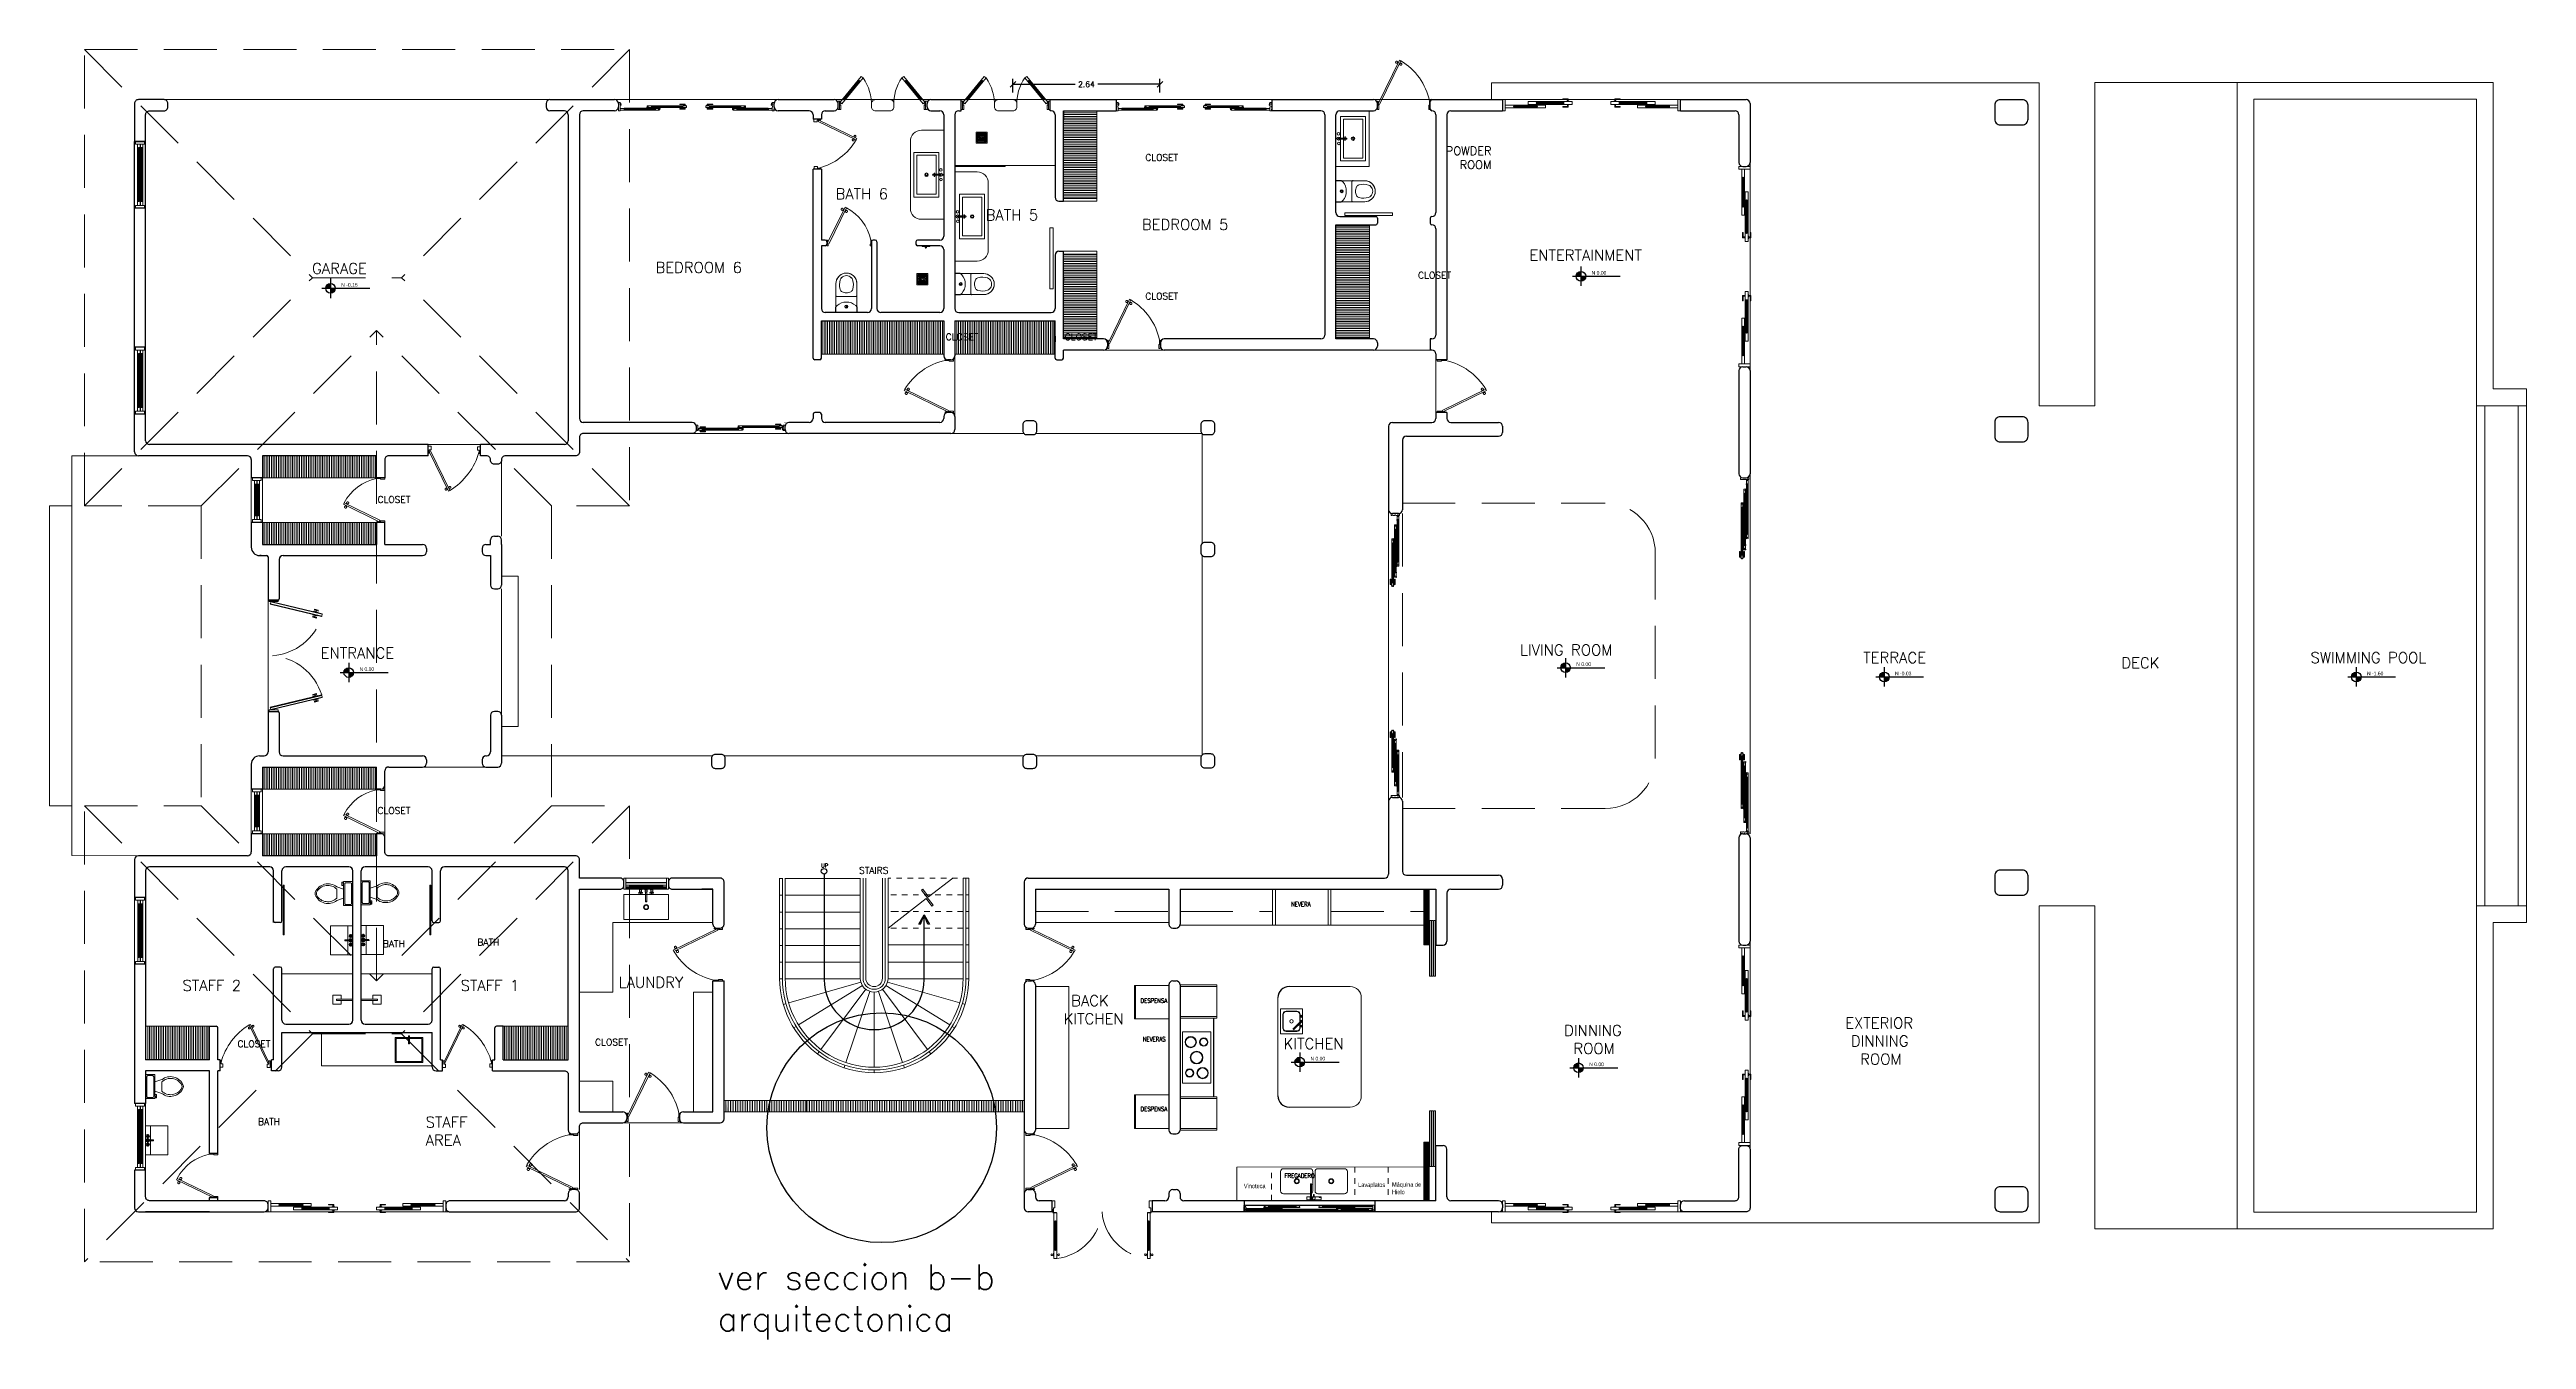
# Model space of a CAD drawing. Header units: metres. Extents: x -44 to 358, y -246 to 48.
# Drawn here: x 16.88 to 61.42, y -116.4 to -93.21 of the extents above; entities that cross this region are included whole.
import ezdxf

# ---------------------------------------------------------------- set-up
doc = ezdxf.new("R2010")
doc.units = ezdxf.units.M
doc.header["$LTSCALE"] = 0.3
doc.header["$PDMODE"] = 3
for name, pattern in [('ACAD_ISO07W100', [3, 0, -3]), ('CENTER2', [28.575, 19.05, -3.175, 3.175, -3.175]), ('DASHED', [0.75, 0.5, -0.25]), ('DASHED2', [9.525, 6.35, -3.175]), ('HIDDEN2', [4.7625, 3.175, -1.5875])]:
    doc.linetypes.add(name, pattern=pattern)
for name, color, linetype, lineweight in [('01_Mobiliario', 19, 'Continuous', 0), ('01a_Mobiliario', 250, 'Continuous', 0), ('02_Mob oculto', 233, 'ACAD_ISO07W100', 0), ('02_mobiliario', 250, 'Continuous', 5), ('A-DOOR', 7, 'Continuous', 5), ('A-EQPM-OVHD', 253, 'DASHED2', 5), ('A-WALL', 7, 'Continuous', 30), ('baranda vidrio', 143, 'Continuous', 0), ('baños', 141, 'Continuous', 0), ('closets', 33, 'Continuous', 0), ('cristales', 131, 'Continuous', 0), ('MOB FIJOS', 251, 'Continuous', 0), ('MOBILIARIOS', 252, 'Continuous', 0), ('muros bajitos', 252, 'Continuous', 5), ('piscina', 7, 'Continuous', 0), ('piso', 251, 'Continuous', 18), ('PLF 01', 252, 'Continuous', 9), ('puertas', 42, 'Continuous', 0), ('SE-2', 252, 'Continuous', 9)]:
    doc.layers.add(name, color=color, linetype=linetype, lineweight=lineweight)
for name, color, linetype in [('1', 1, 'Continuous'), ('ACERO', 5, 'Continuous'), ('DIMTEXTO', 4, 'Continuous'), ('TEXTOS', 4, 'Continuous')]:
    doc.layers.add(name, color=color, linetype=linetype)
doc.layers.add('pisos', color=253, linetype='Continuous', lineweight=0, transparency=0.1)
doc.layers.add('Techos 1', color=7, linetype='HIDDEN2', lineweight=9, true_color=0x42391a)
doc.styles.add('Arch-Dim', font='romans.shx', dxfattribs={"width": 0.75})
doc.styles.add('ESC100-2mm', font='arial.ttf', dxfattribs={"height": 0.15})
doc.styles.add('Roman', font='romans')
doc.styles.add('SIMPLEX', font='simplex_.ttf', dxfattribs={"height": 0.2})
doc.styles.add('SMPLEX', font='simplex.shx')
doc.dimstyles.new('DIM-50', dxfattribs={"dimscale": 0.5, "dimtxt": 0.2, "dimasz": 0.2, "dimexe": 0.2, "dimexo": 0.2, "dimgap": 0.1, "dimtad": 0, "dimtih": 1, "dimtoh": 1, "dimzin": 0, "dimdsep": 46, "dimtxsty": 'SMPLEX', "dimblk1": 'OBLIQUE', "dimblk2": 'OBLIQUE', "dimsah": 1, "dimcen": 0.2, "dimclrd": 4, "dimclre": 4, "dimclrt": 4, "dimadec": 0, "dimazin": 0, "dimtfac": 1, "dimtmove": 0, "dimatfit": 3, "dimldrblk": 'OPEN30', "dimfxl": 0.3, "dimfxlon": 1, "dimtfill": 1, "dimtolj": 1, "dimtzin": 0, "dimarcsym": 0})
pattern_1 = [(90, (-65.77313, 232.010073), (-0.03175, 2e-18), [])]

# ---------------------------------------------------------------- blocks, each defined once
blk = doc.blocks.new('A$C66300485')
at = {"layer": 'A-DOOR'}
for p, q in [((0.2, 0.1), (0.05, 0.1)), ((0.05, 0.1), (0.05, 0.05)), ((0.05, 0.05), (0.2, 0.05)), ((0.195, 0.077), (0.195, 0.072)), ((0.195, 0.077), (0.63, 0.077)), ((0.195, 0.072), (0.63, 0.072)), ((0.2, 0.077), (0.2, 0.1)), ((0.2, 0.1), (0.651, 0.1)), ((0.205, 0.082), (0.2, 0.082)), ((0.2, 0.072), (0.2, 0.05)), ((0.205, 0.068), (0.2, 0.068)), ((0.2, 0.05), (0.651, 0.05)), ((0.205, 0.082), (0.205, 0.077)), ((0.62, 0.082), (0.205, 0.082)), ((0.205, 0.068), (0.205, 0.072)), ((0.205, 0.068), (0.62, 0.068)), ((0.608, 0.165), (0.458, 0.165)), ((0.458, 0.165), (0.458, 0.115)), ((0.458, 0.115), (0.608, 0.115)), ((0.603, 0.142), (0.603, 0.137)), ((0.603, 0.142), (1.105, 0.142)), ((0.603, 0.137), (1.105, 0.137)), ((0.608, 0.142), (0.608, 0.165)), ((0.608, 0.165), (1.126, 0.165)), ((0.613, 0.147), (0.608, 0.147)), ((0.608, 0.137), (0.608, 0.115)), ((0.613, 0.132), (0.608, 0.132)), ((0.608, 0.115), (1.126, 0.115)), ((0.613, 0.147), (0.613, 0.142)), ((1.095, 0.147), (0.613, 0.147)), ((0.613, 0.132), (0.613, 0.137)), ((0.613, 0.132), (1.095, 0.132)), ((0.62, 0.082), (0.625, 0.082)), ((0.62, 0.082), (0.62, 0.077)), ((0.62, 0.068), (0.62, 0.072)), ((0.62, 0.068), (0.625, 0.068)), ((0.625, 0.1), (0.775, 0.1)), ((0.625, 0.077), (0.625, 0.1)), ((0.625, 0.072), (0.625, 0.05)), ((0.775, 0.05), (0.625, 0.05)), ((0.63, 0.077), (0.63, 0.072)), ((0.775, 0.05), (0.775, 0.1)), ((0.775, 0.1), (0.775, 0.05)), ((1.095, 0.147), (1.1, 0.147)), ((1.095, 0.147), (1.095, 0.142)), ((1.095, 0.132), (1.095, 0.137)), ((1.095, 0.132), (1.1, 0.132)), ((1.1, 0.165), (1.25, 0.165)), ((1.1, 0.142), (1.1, 0.165)), ((1.1, 0.137), (1.1, 0.115)), ((1.25, 0.115), (1.1, 0.115)), ((1.105, 0.142), (1.105, 0.137)), ((1.167, 0.205), (1.167, 0.17)), ((1.167, 0.075), (1.167, 0.11)), ((1.182, 0.17), (1.182, 0.214)), ((1.182, 0.11), (1.182, 0.065)), ((1.25, 0.115), (1.25, 0.165)), ((1.25, 0.165), (1.25, 0.115)), ((1.95, 0.115), (1.95, 0.165)), ((2.1, 0.165), (1.95, 0.165)), ((1.95, 0.165), (1.95, 0.115)), ((1.95, 0.115), (2.1, 0.115)), ((2.018, 0.17), (2.018, 0.214)), ((2.018, 0.11), (2.018, 0.065)), ((2.033, 0.205), (2.033, 0.17)), ((2.033, 0.075), (2.033, 0.11)), ((2.592, 0.165), (2.074, 0.165)), ((2.592, 0.115), (2.074, 0.115)), ((2.597, 0.142), (2.095, 0.142)), ((2.095, 0.142), (2.095, 0.137)), ((2.597, 0.137), (2.095, 0.137)), ((2.1, 0.142), (2.1, 0.165)), ((2.105, 0.147), (2.1, 0.147)), ((2.1, 0.137), (2.1, 0.115)), ((2.105, 0.132), (2.1, 0.132)), ((2.105, 0.147), (2.587, 0.147)), ((2.105, 0.147), (2.105, 0.142)), ((2.105, 0.132), (2.105, 0.137)), ((2.587, 0.132), (2.105, 0.132)), ((2.425, 0.05), (2.425, 0.1)), ((2.575, 0.1), (2.425, 0.1)), ((2.425, 0.1), (2.425, 0.05)), ((2.425, 0.05), (2.575, 0.05)), ((3, 0.1), (2.549, 0.1)), ((3, 0.05), (2.549, 0.05)), ((3.005, 0.077), (2.57, 0.077)), ((2.57, 0.077), (2.57, 0.072)), ((3.005, 0.072), (2.57, 0.072)), ((2.575, 0.077), (2.575, 0.1)), ((2.58, 0.082), (2.575, 0.082)), ((2.575, 0.072), (2.575, 0.05)), ((2.58, 0.068), (2.575, 0.068)), ((2.58, 0.082), (2.995, 0.082)), ((2.58, 0.082), (2.58, 0.077)), ((2.58, 0.068), (2.58, 0.072)), ((2.995, 0.068), (2.58, 0.068)), ((2.587, 0.147), (2.592, 0.147)), ((2.587, 0.147), (2.587, 0.142)), ((2.587, 0.132), (2.587, 0.137)), ((2.587, 0.132), (2.592, 0.132)), ((2.592, 0.165), (2.742, 0.165)), ((2.592, 0.142), (2.592, 0.165)), ((2.592, 0.137), (2.592, 0.115)), ((2.742, 0.115), (2.592, 0.115)), ((2.597, 0.142), (2.597, 0.137)), ((2.742, 0.165), (2.742, 0.115)), ((2.995, 0.082), (3, 0.082)), ((2.995, 0.082), (2.995, 0.077)), ((2.995, 0.068), (2.995, 0.072)), ((2.995, 0.068), (3, 0.068)), ((3, 0.1), (3.15, 0.1)), ((3, 0.077), (3, 0.1)), ((3, 0.072), (3, 0.05)), ((3.15, 0.05), (3, 0.05)), ((3.005, 0.077), (3.005, 0.072)), ((3.15, 0.1), (3.15, 0.05))]:
    blk.add_line(p, q, dxfattribs=at)
for points in [[(0.05, 0), (0, 0), (0, 0.2), (0.05, 0.2)], [(3.15, 0), (3.2, 0), (3.2, 0.2), (3.15, 0.2)]]:
    blk.add_lwpolyline(points, close=True, dxfattribs=at)
at = {"layer": 'A-DOOR', "color": 7}
for points in [[(1.182, 0.214), (1.182, 0.205), (1.085, 0.205), (1.085, 0.214)], [(1.182, 0.065), (1.182, 0.074), (1.085, 0.074), (1.085, 0.065)], [(1.2, 0.165), (1.15, 0.165), (1.15, 0.17), (1.2, 0.17)], [(1.2, 0.115), (1.15, 0.115), (1.15, 0.11), (1.2, 0.11)], [(2, 0.165), (2.05, 0.165), (2.05, 0.17), (2, 0.17)], [(2, 0.115), (2.05, 0.115), (2.05, 0.11), (2, 0.11)], [(2.018, 0.214), (2.018, 0.205), (2.115, 0.205), (2.115, 0.214)], [(2.018, 0.065), (2.018, 0.074), (2.115, 0.074), (2.115, 0.065)]]:
    blk.add_lwpolyline(points, close=True, dxfattribs=at)
at = {"layer": 'piscina', "const_width": 0.004}
for points in [[(0.195, 0.075), (0.63, 0.075)], [(0.603, 0.14), (1.105, 0.14)], [(2.597, 0.14), (2.095, 0.14)], [(3.005, 0.075), (2.57, 0.075)]]:
    blk.add_lwpolyline(points, dxfattribs=at)
at = {"layer": 'piso'}
blk.add_line((0, 0.2), (3.2, 0.2), dxfattribs=at)
blk = doc.blocks.new('A$C6542862e')
at = {"layer": 'A-DOOR'}
for p, q in [((0.2, 0.1), (0.05, 0.1)), ((0.05, 0.1), (0.05, 0.05)), ((0.05, 0.05), (0.2, 0.05)), ((0.2, 0.077), (0.2, 0.1)), ((0.205, 0.082), (0.2, 0.082)), ((0.2, 0.072), (0.2, 0.05)), ((0.205, 0.068), (0.2, 0.068)), ((0.205, 0.082), (0.205, 0.077)), ((0.205, 0.068), (0.205, 0.072)), ((0.608, 0.165), (0.458, 0.165)), ((0.458, 0.165), (0.458, 0.115)), ((0.458, 0.115), (0.608, 0.115)), ((0.608, 0.142), (0.608, 0.165)), ((0.613, 0.147), (0.608, 0.147)), ((0.608, 0.137), (0.608, 0.115)), ((0.613, 0.132), (0.608, 0.132)), ((0.613, 0.147), (0.613, 0.142)), ((0.613, 0.132), (0.613, 0.137)), ((0.72, 0.082), (0.725, 0.082)), ((0.72, 0.082), (0.72, 0.077)), ((0.72, 0.068), (0.72, 0.072)), ((0.72, 0.068), (0.725, 0.068)), ((0.725, 0.1), (0.875, 0.1)), ((0.725, 0.077), (0.725, 0.1)), ((0.725, 0.072), (0.725, 0.05)), ((0.875, 0.05), (0.725, 0.05)), ((0.875, 0.05), (0.875, 0.1)), ((0.875, 0.1), (0.875, 0.05)), ((1.195, 0.147), (1.2, 0.147)), ((1.195, 0.147), (1.195, 0.142)), ((1.195, 0.132), (1.195, 0.137)), ((1.195, 0.132), (1.2, 0.132)), ((1.2, 0.165), (1.35, 0.165)), ((1.2, 0.142), (1.2, 0.165)), ((1.2, 0.137), (1.2, 0.115)), ((1.35, 0.115), (1.2, 0.115)), ((1.35, 0.115), (1.35, 0.165)), ((1.35, 0.165), (1.35, 0.115)), ((2.25, 0.115), (2.25, 0.165)), ((2.4, 0.165), (2.25, 0.165)), ((2.25, 0.165), (2.25, 0.115)), ((2.25, 0.115), (2.4, 0.115)), ((2.4, 0.142), (2.4, 0.165)), ((2.405, 0.147), (2.4, 0.147)), ((2.4, 0.137), (2.4, 0.115)), ((2.405, 0.132), (2.4, 0.132)), ((2.405, 0.147), (2.405, 0.142)), ((2.405, 0.132), (2.405, 0.137)), ((2.725, 0.05), (2.725, 0.1)), ((2.875, 0.1), (2.725, 0.1)), ((2.725, 0.1), (2.725, 0.05)), ((2.725, 0.05), (2.875, 0.05)), ((2.875, 0.077), (2.875, 0.1)), ((2.88, 0.082), (2.875, 0.082)), ((2.875, 0.072), (2.875, 0.05)), ((2.88, 0.068), (2.875, 0.068)), ((2.88, 0.082), (2.88, 0.077)), ((2.88, 0.068), (2.88, 0.072)), ((2.987, 0.147), (2.992, 0.147)), ((2.987, 0.147), (2.987, 0.142)), ((2.987, 0.132), (2.987, 0.137)), ((2.987, 0.132), (2.992, 0.132)), ((2.992, 0.165), (3.142, 0.165)), ((2.992, 0.142), (2.992, 0.165)), ((2.992, 0.137), (2.992, 0.115)), ((3.142, 0.115), (2.992, 0.115)), ((3.142, 0.165), (3.142, 0.115)), ((3.395, 0.082), (3.4, 0.082)), ((3.395, 0.082), (3.395, 0.077)), ((3.395, 0.068), (3.395, 0.072)), ((3.395, 0.068), (3.4, 0.068)), ((3.4, 0.1), (3.55, 0.1)), ((3.4, 0.077), (3.4, 0.1)), ((3.4, 0.072), (3.4, 0.05)), ((3.55, 0.05), (3.4, 0.05)), ((3.55, 0.1), (3.55, 0.05))]:
    blk.add_line(p, q, dxfattribs=at)
at = {"layer": 'A-DOOR', "color": 8}
for p, q in [((0.195, 0.077), (0.195, 0.072)), ((0.195, 0.077), (0.73, 0.077)), ((0.195, 0.072), (0.73, 0.072)), ((0.2, 0.1), (0.751, 0.1)), ((0.2, 0.05), (0.751, 0.05)), ((0.72, 0.082), (0.205, 0.082)), ((0.205, 0.068), (0.72, 0.068)), ((0.603, 0.142), (0.603, 0.137)), ((0.603, 0.142), (1.205, 0.142)), ((0.603, 0.137), (1.205, 0.137)), ((0.608, 0.165), (1.226, 0.165)), ((0.608, 0.115), (1.226, 0.115)), ((1.195, 0.147), (0.613, 0.147)), ((0.613, 0.132), (1.195, 0.132)), ((0.73, 0.077), (0.73, 0.072)), ((1.205, 0.142), (1.205, 0.137)), ((2.992, 0.165), (2.374, 0.165)), ((2.992, 0.115), (2.374, 0.115)), ((2.997, 0.142), (2.395, 0.142)), ((2.395, 0.142), (2.395, 0.137)), ((2.997, 0.137), (2.395, 0.137)), ((2.405, 0.147), (2.987, 0.147)), ((2.987, 0.132), (2.405, 0.132)), ((3.4, 0.1), (2.849, 0.1)), ((3.4, 0.05), (2.849, 0.05)), ((3.405, 0.077), (2.87, 0.077)), ((2.87, 0.077), (2.87, 0.072)), ((3.405, 0.072), (2.87, 0.072)), ((2.88, 0.082), (3.395, 0.082)), ((3.395, 0.068), (2.88, 0.068)), ((2.997, 0.142), (2.997, 0.137)), ((3.405, 0.077), (3.405, 0.072))]:
    blk.add_line(p, q, dxfattribs=at)
at = {"layer": 'A-DOOR', "color": 7}
for p, q in [((1.267, 0.205), (1.267, 0.17)), ((1.267, 0.075), (1.267, 0.11)), ((1.282, 0.17), (1.282, 0.214)), ((1.282, 0.11), (1.282, 0.065)), ((2.318, 0.17), (2.318, 0.214)), ((2.318, 0.11), (2.318, 0.065)), ((2.333, 0.205), (2.333, 0.17)), ((2.333, 0.075), (2.333, 0.11))]:
    blk.add_line(p, q, dxfattribs=at)
at = {"layer": 'A-DOOR'}
for points in [[(0.05, 0), (0, 0), (0, 0.2), (0.05, 0.2)], [(3.55, 0), (3.6, 0), (3.6, 0.2), (3.55, 0.2)]]:
    blk.add_lwpolyline(points, close=True, dxfattribs=at)
at = {"layer": 'A-DOOR', "color": 7}
for points in [[(1.282, 0.214), (1.282, 0.205), (1.185, 0.205), (1.185, 0.214)], [(1.282, 0.065), (1.282, 0.074), (1.185, 0.074), (1.185, 0.065)], [(1.3, 0.165), (1.25, 0.165), (1.25, 0.17), (1.3, 0.17)], [(1.3, 0.115), (1.25, 0.115), (1.25, 0.11), (1.3, 0.11)], [(2.3, 0.165), (2.35, 0.165), (2.35, 0.17), (2.3, 0.17)], [(2.3, 0.115), (2.35, 0.115), (2.35, 0.11), (2.3, 0.11)], [(2.318, 0.214), (2.318, 0.205), (2.415, 0.205), (2.415, 0.214)], [(2.318, 0.065), (2.318, 0.074), (2.415, 0.074), (2.415, 0.065)]]:
    blk.add_lwpolyline(points, close=True, dxfattribs=at)
at = {"layer": 'piscina', "const_width": 0.004}
for points in [[(0.195, 0.075), (0.73, 0.075)], [(0.603, 0.14), (1.205, 0.14)], [(2.997, 0.14), (2.395, 0.14)], [(3.405, 0.075), (2.87, 0.075)]]:
    blk.add_lwpolyline(points, dxfattribs=at)
at = {"layer": 'piso'}
blk.add_line((0, 0.2), (3.6, 0.2), dxfattribs=at)
blk = doc.blocks.new('Caroma_ToiletSuites')
at = {"layer": 'baños'}
for p, q in [((-188, 520), (-190, 308)), ((-185, 553), (-188, 520)), ((-188, 0), (-188, 520)), ((-177, 584), (-185, 553)), ((-163, 614), (-177, 584)), ((-144, 641), (-163, 614)), ((-121, 664), (-144, 641)), ((-94, 683), (-121, 664)), ((-64, 697), (-94, 683)), ((-33, 705), (-64, 697)), ((0, 708), (-33, 705)), ((33, 705), (0, 708)), ((64, 697), (33, 705)), ((94, 683), (64, 697)), ((121, 664), (94, 683)), ((144, 641), (121, 664)), ((163, 614), (144, 641)), ((177, 584), (163, 614)), ((185, 553), (177, 584)), ((188, 520), (185, 553)), ((188, 520), (188, 0)), ((190, 308), (188, 520)), ((-193, 93), (-195, 88)), ((-195, 88), (-195, 84)), ((-195, 84), (-195, 0)), ((-195, 0), (195, 0)), ((-191, 97), (-193, 93)), ((-189, 101), (-191, 97)), ((-190, 308), (-190, 305)), ((-190, 305), (-189, 301)), ((-189, 301), (-188, 298)), ((-167, 126), (-189, 101)), ((-188, 298), (-186, 295)), ((188, 0), (-188, 0)), ((-186, 295), (-183, 293)), ((-183, 293), (-181, 291)), ((-181, 291), (-177, 289)), ((-177, 289), (-174, 288)), ((-174, 288), (-170, 288)), ((-170, 288), (170, 288)), ((-130, 152), (-167, 126)), ((-89, 171), (-130, 152)), ((-45, 183), (-89, 171)), ((0, 187), (-45, 183)), ((45, 183), (0, 187)), ((0, 85), (0, 125)), ((89, 171), (45, 183)), ((130, 152), (89, 171)), ((167, 126), (130, 152)), ((189, 101), (167, 126)), ((170, 288), (174, 288)), ((174, 288), (177, 289)), ((177, 289), (181, 291)), ((181, 291), (183, 293)), ((183, 293), (186, 295)), ((186, 295), (188, 298)), ((188, 298), (189, 301)), ((189, 301), (190, 305)), ((191, 97), (189, 101)), ((190, 305), (190, 308)), ((193, 93), (191, 97)), ((195, 88), (193, 93)), ((195, 84), (195, 88)), ((195, 0), (195, 84))]:
    blk.add_line(p, q, dxfattribs=at)
for centre, radius, start, end in [((0, 520), 188, 0, 180), ((183, 497), 308, 162.7713, 195.2143), ((-19, 556), 97.6, 134.3372, 160.9897), ((-3, 547), 115, 88.6565, 137.0404), ((3, 547), 115, 42.9609, 91.3415), ((19, 556), 97.6, 19.01, 45.6643), ((-183, 497), 308, 344.7852, 17.2286), ((-36, 442), 82.4, 198.763, 239.3582), ((3, 530), 178, 242.916, 269.0659), ((0, 105), 27.5, 0, 180), ((0, 105), 27.5, 180, 0), ((0, 105), 21, 0, 180), ((0, 105), 21, 180, 0), ((0, 105), 20, 0, 180), ((0, 105), 20, 180, 0), ((-3, 530), 178, 270.9339, 297.0836), ((36, 442), 82.4, 300.6412, 341.2351)]:
    blk.add_arc(centre, radius, start, end, dxfattribs=at)
blk = doc.blocks.new('A$C95be60c7')
at = {"layer": 'A-DOOR'}
for p, q in [((0.475, 0.743), (0.45, 0.73)), ((0.762, 0.088), (0.45, 0.73)), ((0.47, 0.688), (0.46, 0.683)), ((0.479, 0.671), (0.468, 0.666)), ((0.788, 0.1), (0.475, 0.743)), ((0.496, 0.7), (0.506, 0.705)), ((0.504, 0.683), (0.514, 0.688)), ((0.762, 0.088), (0.788, 0.1))]:
    blk.add_line(p, q, dxfattribs=at)
for points in [[(0, 0), (0.025, 0), (0.025, 0.075), (0.013, 0.075), (0.013, 0.15), (0, 0.15), (0, 0)], [(0.8, 0), (0.775, 0), (0.775, 0.075), (0.788, 0.075), (0.788, 0.15), (0.8, 0.15), (0.8, 0)]]:
    blk.add_lwpolyline(points, dxfattribs=at)
blk.add_arc((0.831, -0.012), 0.834, 117.1874, 168.8099, dxfattribs=at)
for points in [[(0.431, 0.667), (0.431, 0.672), (0.436, 0.681), (0.444, 0.686), (0.455, 0.686), (0.463, 0.681), (0.468, 0.672), (0.468, 0.662), (0.463, 0.654), (0.455, 0.649), (0.444, 0.649), (0.436, 0.654), (0.431, 0.662), (0.431, 0.667)], [(0.506, 0.704), (0.506, 0.709), (0.511, 0.718), (0.52, 0.723), (0.53, 0.723), (0.539, 0.718), (0.544, 0.709), (0.544, 0.699), (0.539, 0.69), (0.53, 0.685), (0.52, 0.685), (0.511, 0.69), (0.506, 0.699), (0.506, 0.704)]]:
    blk.add_open_spline(points, degree=2, dxfattribs=at)
blk = doc.blocks.new('P90')
at = {"layer": 'A-DOOR'}
for p, q in [((-0.048, -0.858), (0.636, -0.526)), ((-0.037, -0.88), (0.647, -0.549)), ((0.584, -0.552), (0.58, -0.543)), ((0.599, -0.544), (0.595, -0.535)), ((0.595, -0.574), (0.6, -0.583)), ((0.61, -0.567), (0.614, -0.576)), ((0.647, -0.549), (0.636, -0.526)), ((-0.037, -0.88), (-0.048, -0.858))]:
    blk.add_line(p, q, dxfattribs=at)
for points in [[(-0.06, -0.02), (-0.06, -0.05), (-0.12, -0.05), (-0.12, 0), (0, 0), (0, -0.02)], [(-0.067, -0.88), (-0.067, -0.85), (-0.127, -0.85), (-0.127, -0.9), (-0.007, -0.9), (-0.007, -0.88)]]:
    blk.add_lwpolyline(points, close=True, dxfattribs=at)
blk.add_arc((-0.326, -1.105), 1.123, 31.0139, 75.0797, dxfattribs=at)
for points in [[(0.581, -0.51), (0.586, -0.51), (0.593, -0.514), (0.598, -0.522), (0.598, -0.531), (0.593, -0.538), (0.586, -0.543), (0.577, -0.543), (0.569, -0.538), (0.565, -0.531), (0.565, -0.522), (0.569, -0.514), (0.577, -0.51), (0.581, -0.51)], [(0.613, -0.576), (0.618, -0.576), (0.625, -0.58), (0.63, -0.588), (0.63, -0.597), (0.625, -0.604), (0.618, -0.609), (0.609, -0.609), (0.601, -0.604), (0.597, -0.597), (0.597, -0.588), (0.601, -0.58), (0.609, -0.576), (0.613, -0.576)]]:
    blk.add_open_spline(points, degree=2, dxfattribs=at)
blk = doc.blocks.new('puerta 1.00')
at = {"layer": 'A-DOOR'}
for p, q in [((-0.15, -0.012), (-0.937, -0.395)), ((-0.937, -0.395), (-0.925, -0.42)), ((-0.138, -0.038), (-0.925, -0.42)), ((-0.895, -0.374), (-0.9, -0.364)), ((-0.878, -0.366), (-0.883, -0.356)), ((-0.882, -0.4), (-0.877, -0.41)), ((-0.865, -0.392), (-0.86, -0.402)), ((-0.138, -0.038), (-0.15, -0.012))]:
    blk.add_line(p, q, dxfattribs=at)
for points in [[(-0.05, 0), (-0.05, -0.025), (-0.125, -0.025), (-0.125, -0.012), (-0.2, -0.012), (-0.2, 0), (-0.05, 0)], [(-0.05, -0.95), (-0.05, -0.925), (-0.125, -0.925), (-0.125, -0.937), (-0.2, -0.937), (-0.2, -0.95), (-0.05, -0.95)]]:
    blk.add_lwpolyline(points, dxfattribs=at)
blk.add_arc((0.037, 0.16), 1.123, 211.1336, 257.8343, dxfattribs=at)
for points in [[(-0.898, -0.364), (-0.903, -0.364), (-0.912, -0.359), (-0.917, -0.35), (-0.917, -0.34), (-0.912, -0.332), (-0.903, -0.327), (-0.893, -0.327), (-0.884, -0.332), (-0.879, -0.34), (-0.879, -0.35), (-0.884, -0.359), (-0.893, -0.364), (-0.898, -0.364)], [(-0.862, -0.439), (-0.867, -0.439), (-0.875, -0.434), (-0.88, -0.426), (-0.88, -0.416), (-0.875, -0.407), (-0.867, -0.402), (-0.857, -0.402), (-0.848, -0.407), (-0.843, -0.416), (-0.843, -0.426), (-0.848, -0.434), (-0.857, -0.439), (-0.862, -0.439)]]:
    blk.add_open_spline(points, degree=2, dxfattribs=at)
blk = doc.blocks.new('A$C8643898a')
at = {"layer": 'A-DOOR'}
for p, q in [((0, 0.2), (0.8, 0.2)), ((0, 0.2), (0, 0)), ((0, 0), (0.8, 0)), ((0.034, 0), (0.034, 0.2)), ((0.034, 0.18), (0.766, 0.18)), ((0.034, 0.157), (0.036, 0.159)), ((0.034, 0.13), (0.034, 0.157)), ((0.036, 0.129), (0.034, 0.13)), ((0.034, 0.08), (0.766, 0.08)), ((0.036, 0.159), (0.116, 0.159)), ((0.101, 0.129), (0.036, 0.129)), ((0.102, 0.13), (0.101, 0.129)), ((0.12, 0.148), (0.102, 0.148)), ((0.102, 0.148), (0.102, 0.13)), ((0.102, 0.145), (0.107, 0.145)), ((0.102, 0.145), (0.107, 0.145)), ((0.107, 0.147), (0.113, 0.143)), ((0.107, 0.143), (0.113, 0.147)), ((0.685, 0.128), (0.115, 0.128)), ((0.116, 0.159), (0.118, 0.158)), ((0.116, 0.159), (0.684, 0.159)), ((0.118, 0.158), (0.12, 0.149)), ((0.12, 0.149), (0.12, 0.148)), ((0.12, 0.148), (0.12, 0.148)), ((0.682, 0.158), (0.68, 0.149)), ((0.68, 0.149), (0.68, 0.148)), ((0.68, 0.148), (0.68, 0.148)), ((0.68, 0.148), (0.698, 0.148)), ((0.684, 0.159), (0.682, 0.158)), ((0.764, 0.159), (0.684, 0.159)), ((0.693, 0.147), (0.687, 0.143)), ((0.693, 0.143), (0.687, 0.147)), ((0.698, 0.145), (0.693, 0.145)), ((0.698, 0.145), (0.693, 0.145)), ((0.698, 0.148), (0.698, 0.13)), ((0.698, 0.13), (0.699, 0.129)), ((0.699, 0.129), (0.764, 0.129)), ((0.766, 0.157), (0.764, 0.159)), ((0.766, 0.13), (0.764, 0.129)), ((0.766, 0), (0.766, 0.2)), ((0.766, 0.13), (0.766, 0.157)), ((0.8, 0.2), (0.8, 0))]:
    blk.add_line(p, q, dxfattribs=at)
at = {"layer": 'A-DOOR', "color": 8}
for p, q in [((0.034, 0.174), (0.766, 0.174)), ((0.034, 0.086), (0.766, 0.086))]:
    blk.add_line(p, q, dxfattribs=at)
at = {"layer": 'A-DOOR'}
for points in [[(0.102, 0.145), (0.107, 0.145), (0.107, 0.145), (0.102, 0.145)], [(0.107, 0.147), (0.113, 0.147), (0.113, 0.143), (0.107, 0.143)], [(0.107, 0.147), (0.693, 0.147), (0.693, 0.143), (0.107, 0.143)], [(0.12, 0.148), (0.108, 0.148), (0.108, 0.147), (0.12, 0.147)], [(0.12, 0.143), (0.108, 0.143), (0.108, 0.142), (0.12, 0.142)], [(0.113, 0.147), (0.118, 0.147), (0.118, 0.143), (0.113, 0.143)], [(0.68, 0.148), (0.692, 0.148), (0.692, 0.147), (0.68, 0.147)], [(0.68, 0.143), (0.692, 0.143), (0.692, 0.142), (0.68, 0.142)], [(0.687, 0.147), (0.682, 0.147), (0.682, 0.143), (0.687, 0.143)], [(0.693, 0.147), (0.687, 0.147), (0.687, 0.143), (0.693, 0.143)], [(0.698, 0.145), (0.693, 0.145), (0.693, 0.145), (0.698, 0.145)]]:
    blk.add_lwpolyline(points, close=True, dxfattribs=at)
for points in [[(0.104, 0.129, 0.341999), (0.102, 0.131), (0.102, 0.131), (0.102, 0.141), (0.103, 0.142), (0.12, 0.142), (0.12, 0.141), (0.117, 0.129, -0.339454), (0.115, 0.128), (0.106, 0.128, -0.341999)], [(0.696, 0.129, -0.341999), (0.698, 0.131), (0.698, 0.131), (0.698, 0.141), (0.697, 0.142), (0.68, 0.142), (0.68, 0.141), (0.683, 0.129, 0.339454), (0.685, 0.128), (0.694, 0.128, 0.341999)]]:
    blk.add_lwpolyline(points, format="xyb", close=True, dxfattribs=at)
at = {"layer": 'A-DOOR', "color": 7}
blk.add_lwpolyline([(0.107, 0.143), (0.693, 0.143), (0.693, 0.147), (0.107, 0.147)], close=True, dxfattribs=at)
at = {"layer": 'cristales', "const_width": 0.004}
blk.add_lwpolyline([(0.118, 0.145), (0.682, 0.145)], dxfattribs=at)
blk = doc.blocks.new('bn29-63')
at = {"linetype": 'CENTER2'}
for p, q in [((-0.1, 0.02), (-0.1, -0.02)), ((-0.025, 0), (-0.031, 0)), ((0.02, 0), (-0.02, 0)), ((0, 0.025), (0, 0.004)), ((0, 0.02), (0, -0.02)), ((0.025, 0), (0.031, 0)), ((0.1, 0.02), (0.1, -0.02)), ((-0.08, 0), (-0.12, 0)), ((0, -0.025), (0, -0.004)), ((0.12, 0), (0.08, 0))]:
    blk.add_line(p, q, dxfattribs=at)
at = {"linetype": 'Continuous'}
for p, q in [((-0.027, 0), (-0.027, -0.006)), ((0.027, -0.006), (0.027, 0)), ((-0.135, -0.071), (-0.135, -0.071)), ((-0.135, -0.071), (-0.135, -0.071)), ((-0.11, -0.065), (-0.132, -0.065)), ((-0.132, -0.077), (-0.11, -0.077)), ((-0.127, 0), (-0.072, 0)), ((-0.127, 0), (-0.127, -0.006)), ((-0.127, -0.006), (-0.073, -0.006)), ((-0.123, -0.007), (-0.123, -0.01)), ((-0.122, -0.01), (-0.078, -0.01)), ((-0.118, -0.01), (-0.118, -0.051)), ((-0.118, -0.051), (-0.082, -0.051)), ((-0.115, -0.051), (-0.115, -0.055)), ((-0.114, -0.055), (-0.086, -0.055)), ((-0.11, -0.055), (-0.09, -0.055)), ((-0.11, -0.055), (-0.11, -0.067)), ((-0.11, -0.074), (-0.11, -0.078)), ((-0.109, -0.055), (-0.109, -0.055)), ((-0.109, -0.078), (-0.091, -0.078)), ((-0.091, -0.055), (-0.091, -0.055)), ((-0.09, -0.068), (-0.09, -0.055)), ((-0.068, -0.065), (-0.09, -0.065)), ((-0.09, -0.078), (-0.09, -0.074)), ((-0.09, -0.077), (-0.068, -0.077)), ((-0.085, -0.055), (-0.085, -0.051)), ((-0.082, -0.051), (-0.082, -0.01)), ((-0.077, -0.01), (-0.077, -0.007)), ((-0.072, -0.006), (-0.072, 0)), ((-0.065, -0.071), (-0.065, -0.071)), ((-0.065, -0.071), (-0.065, -0.071)), ((-0.023, -0.007), (-0.023, -0.01)), ((-0.018, -0.011), (-0.018, -0.05)), ((-0.015, -0.051), (-0.015, -0.054)), ((-0.012, -0.055), (-0.012, -0.175)), ((-0.012, -0.175), (-0.012, -0.211)), ((-0.012, -0.211), (-0.012, -0.213)), ((-0.012, -0.213), (-0.012, -0.22)), ((0.012, -0.175), (0.012, -0.055)), ((0.012, -0.211), (0.012, -0.175)), ((0.012, -0.213), (0.012, -0.211)), ((0.012, -0.22), (0.012, -0.213)), ((0.015, -0.054), (0.015, -0.051)), ((0.018, -0.05), (0.018, -0.011)), ((0.022, -0.01), (0.022, -0.007)), ((0.065, -0.071), (0.065, -0.071)), ((0.065, -0.071), (0.065, -0.071)), ((0.09, -0.065), (0.068, -0.065)), ((0.068, -0.077), (0.09, -0.077)), ((0.072, 0), (0.127, 0)), ((0.072, 0), (0.072, -0.006)), ((0.073, -0.006), (0.127, -0.006)), ((0.077, -0.007), (0.077, -0.01)), ((0.078, -0.01), (0.122, -0.01)), ((0.082, -0.01), (0.082, -0.051)), ((0.082, -0.051), (0.118, -0.051)), ((0.085, -0.051), (0.085, -0.055)), ((0.086, -0.055), (0.114, -0.055)), ((0.09, -0.055), (0.11, -0.055)), ((0.09, -0.055), (0.09, -0.067)), ((0.09, -0.074), (0.09, -0.078)), ((0.091, -0.055), (0.091, -0.055)), ((0.091, -0.078), (0.109, -0.078)), ((0.109, -0.055), (0.109, -0.055)), ((0.11, -0.068), (0.11, -0.055)), ((0.132, -0.065), (0.11, -0.065)), ((0.11, -0.078), (0.11, -0.074)), ((0.11, -0.077), (0.132, -0.077)), ((0.115, -0.055), (0.115, -0.051)), ((0.118, -0.051), (0.118, -0.01)), ((0.123, -0.01), (0.123, -0.007)), ((0.127, -0.006), (0.127, 0)), ((0.135, -0.071), (0.135, -0.071)), ((0.135, -0.071), (0.135, -0.071))]:
    blk.add_line(p, q, dxfattribs=at)
for centre in [(-0.1, -0.071), (0.1, -0.071)]:
    blk.add_circle(centre, 0.006, dxfattribs=at)
for centre, radius, start, end in [((-0.127, -0.006), 0.0005, 180, 270), ((-0.123, -0.007), 0.0005, 0, 90), ((-0.122, -0.01), 0.0005, 180, 270), ((-0.118, -0.051), 0.0005, 180, 270), ((-0.114, -0.055), 0.0005, 180, 270), ((-0.109, -0.078), 0.0005, 180, 270), ((-0.091, -0.078), 0.0005, 270, 0), ((-0.086, -0.055), 0.0005, 270, 0), ((-0.082, -0.051), 0.0005, 270, 0), ((-0.078, -0.01), 0.0005, 270, 0), ((-0.077, -0.007), 0.0005, 90, 180), ((-0.073, -0.006), 0.0005, 270, 0), ((-0.027, -0.006), 0.000484, 180.5909, 257.2082), ((-0.012, 2.045), 2.051, 269.6737, 270.0229), ((-0.023, -0.007), 0.000994, 359.9015, 76.9051), ((-0.019, -0.011), 0.000956, 357.6447, 77.7093), ((-0.018, -0.05), 0.000478, 178.2673, 257.1382), ((-0.016, -0.051), 0.000959, 357.75, 77.9919), ((-0.012, -0.055), 0.000979, 359.4823, 72.3164), ((0, -0.218), 0.0121, 213.9793, 325.1602), ((0.012, -0.055), 0.000994, 107.8916, 180.1174), ((0.016, -0.051), 0.000997, 103.3628, 180.0254), ((0.015, -0.054), 0.000492, 288.0948, 0.3106), ((0.019, -0.011), 0.000999, 105.4862, 180.0003), ((0.018, -0.05), 0.000475, 305.7664, 0.8101), ((0.022, -0.01), 0.000468, 302.2695, 1.2177), ((0.023, -0.007), 0.000969, 105.515, 182.3446), ((0.073, -0.006), 0.0005, 180, 270), ((0.077, -0.007), 0.0005, 0, 90), ((0.078, -0.01), 0.0005, 180, 270), ((0.082, -0.051), 0.0005, 180, 270), ((0.086, -0.055), 0.0005, 180, 270), ((0.091, -0.078), 0.0005, 180, 270), ((0.109, -0.078), 0.0005, 270, 0), ((0.114, -0.055), 0.0005, 270, 0), ((0.118, -0.051), 0.0005, 270, 0), ((0.123, -0.007), 0.0005, 90, 180), ((0.122, -0.01), 0.0005, 270, 0), ((0.127, -0.006), 0.0005, 270, 0)]:
    blk.add_arc(centre, radius, start, end, dxfattribs=at)
for centre, major_axis, ratio, start_param, end_param in [((0, 0), (0.0275, 0), 0.000034, 2.667121, 6.283185), ((0, 0), (0.0259, 0), 0.000034, 2.815846, 6.283185), ((0, 0), (0.0275, 0), 0.000034, 0, 0.47639), ((0, 0), (0.0259, 0), 0.000034, 0, 0.327867), ((0, -0.006), (0.027, 0), 0.000034, 3.141456, 6.282925), ((0, -0.01), (0.022, 0), 0.000034, 3.142066, 6.283185), ((0, -0.05), (0.0175, 0), 0.000034, 2.696758, 6.283185), ((0, -0.054), (0.0145, 0), 0.000034, 3.141569, 6.283185), ((0, -0.213), (0.0115, 0), 0.906322, 3.141593, 6.283185), ((0, -0.213), (0.0116, 0), 0.906322, 3.141593, 6.283185), ((0, -0.22), (0.0116, 0), 0.906322, 3.141593, 3.655143), ((0, -0.22), (0.0116, 0), 0.906322, 5.752494, 6.283185), ((0, -0.05), (0.0175, 0), 0.000034, 0, 0.440577)]:
    blk.add_ellipse(centre, major_axis=major_axis, ratio=ratio, start_param=start_param, end_param=end_param, dxfattribs=at)
for points, knots in [([(-0.132, -0.065), (-0.132, -0.065), (-0.132, -0.065), (-0.133, -0.065), (-0.133, -0.065), (-0.134, -0.066), (-0.134, -0.067), (-0.135, -0.068), (-0.135, -0.069), (-0.135, -0.07), (-0.135, -0.07), (-0.135, -0.071)], [0, 0, 0, 0, 0.045604, 0.158159, 0.271631, 0.39062, 0.514613, 0.640295, 0.76551, 0.890129, 1, 1, 1, 1]), ([(-0.135, -0.071), (-0.135, -0.071), (-0.135, -0.072), (-0.135, -0.073), (-0.135, -0.074), (-0.135, -0.075), (-0.134, -0.075), (-0.134, -0.076), (-0.133, -0.077), (-0.133, -0.077), (-0.132, -0.077), (-0.132, -0.077)], [0, 0, 0, 0, 0.048847, 0.173034, 0.297636, 0.422848, 0.549037, 0.676469, 0.804317, 0.914337, 1, 1, 1, 1]), ([(-0.11, -0.067), (-0.11, -0.068), (-0.11, -0.068), (-0.11, -0.069), (-0.11, -0.07), (-0.11, -0.072), (-0.11, -0.073), (-0.11, -0.074)], [0.4022822, 0.4022822, 0.4022822, 0.4022822, 0.4375, 0.4375, 0.5, 0.5, 0.5975436, 0.5975436, 0.5975436, 0.5975436]), ([(-0.09, -0.067), (-0.09, -0.068), (-0.09, -0.068), (-0.09, -0.069), (-0.09, -0.07), (-0.09, -0.071)], [0.90411341, 0.90411341, 0.90411341, 0.90411341, 0.9375, 0.9375, 1, 1, 1, 1]), ([(-0.065, -0.071), (-0.065, -0.071), (-0.065, -0.07), (-0.065, -0.069), (-0.065, -0.068), (-0.065, -0.067), (-0.066, -0.066), (-0.066, -0.066), (-0.067, -0.065), (-0.067, -0.065), (-0.068, -0.065), (-0.068, -0.065)], [0, 0, 0, 0, 0.048847, 0.173034, 0.297636, 0.422848, 0.549037, 0.676469, 0.804317, 0.914337, 1, 1, 1, 1]), ([(-0.068, -0.077), (-0.068, -0.077), (-0.068, -0.077), (-0.067, -0.077), (-0.067, -0.076), (-0.066, -0.076), (-0.066, -0.075), (-0.065, -0.074), (-0.065, -0.073), (-0.065, -0.072), (-0.065, -0.071), (-0.065, -0.071)], [0, 0, 0, 0, 0.045604, 0.158159, 0.271631, 0.39062, 0.514613, 0.640295, 0.76551, 0.890129, 1, 1, 1, 1]), ([(-0.023, -0.009), (-0.023, -0.01), (-0.023, -0.01), (-0.022, -0.01), (-0.022, -0.01), (-0.022, -0.01), (-0.022, -0.01), (-0.022, -0.01), (-0.022, -0.01)], [0, 0, 0, 0, 0.042757, 0.325645, 0.547786, 0.733379, 0.889807, 1, 1, 1, 1]), ([(-0.015, -0.053), (-0.015, -0.054), (-0.015, -0.054), (-0.015, -0.054), (-0.015, -0.054), (-0.015, -0.054), (-0.015, -0.054), (-0.015, -0.054), (-0.015, -0.054), (-0.015, -0.054)], [0, 0, 0, 0, 0.071045, 0.33477, 0.544053, 0.719742, 0.867475, 0.987287, 1, 1, 1, 1]), ([(0.027, -0.006), (0.027, -0.006), (0.027, -0.006), (0.027, -0.006), (0.027, -0.006), (0.027, -0.006), (0.027, -0.006), (0.027, -0.005)], [0, 0, 0, 0, 0.168578, 0.402971, 0.679997, 0.948361, 1, 1, 1, 1]), ([(0.068, -0.065), (0.068, -0.065), (0.068, -0.065), (0.067, -0.065), (0.067, -0.065), (0.066, -0.066), (0.066, -0.067), (0.065, -0.068), (0.065, -0.069), (0.065, -0.07), (0.065, -0.07), (0.065, -0.071)], [0, 0, 0, 0, 0.045604, 0.158159, 0.271631, 0.39062, 0.514613, 0.640295, 0.76551, 0.890129, 1, 1, 1, 1]), ([(0.065, -0.071), (0.065, -0.071), (0.065, -0.072), (0.065, -0.073), (0.065, -0.074), (0.065, -0.075), (0.066, -0.075), (0.066, -0.076), (0.067, -0.077), (0.067, -0.077), (0.068, -0.077), (0.068, -0.077)], [0, 0, 0, 0, 0.048847, 0.173034, 0.297636, 0.422848, 0.549037, 0.676469, 0.804317, 0.914337, 1, 1, 1, 1]), ([(0.09, -0.067), (0.09, -0.068), (0.09, -0.068), (0.09, -0.069), (0.09, -0.07), (0.09, -0.072), (0.09, -0.073), (0.09, -0.074)], [0.4022822, 0.4022822, 0.4022822, 0.4022822, 0.4375, 0.4375, 0.5, 0.5, 0.5975436, 0.5975436, 0.5975436, 0.5975436]), ([(0.11, -0.067), (0.11, -0.068), (0.11, -0.068), (0.11, -0.069), (0.11, -0.07), (0.11, -0.071)], [0.90411341, 0.90411341, 0.90411341, 0.90411341, 0.9375, 0.9375, 1, 1, 1, 1]), ([(0.135, -0.071), (0.135, -0.071), (0.135, -0.07), (0.135, -0.069), (0.135, -0.068), (0.135, -0.067), (0.134, -0.066), (0.134, -0.066), (0.133, -0.065), (0.133, -0.065), (0.132, -0.065), (0.132, -0.065)], [0, 0, 0, 0, 0.048847, 0.173034, 0.297636, 0.422848, 0.549037, 0.676469, 0.804317, 0.914337, 1, 1, 1, 1]), ([(0.132, -0.077), (0.132, -0.077), (0.132, -0.077), (0.133, -0.077), (0.133, -0.076), (0.134, -0.076), (0.134, -0.075), (0.135, -0.074), (0.135, -0.073), (0.135, -0.072), (0.135, -0.071), (0.135, -0.071)], [0, 0, 0, 0, 0.045604, 0.158159, 0.271631, 0.39062, 0.514613, 0.640295, 0.76551, 0.890129, 1, 1, 1, 1])]:
    blk.add_open_spline(points, degree=3, knots=knots, dxfattribs=at)
for points in [[(-0.09, -0.071), (-0.09, -0.072), (-0.09, -0.073), (-0.09, -0.074)], [(0.11, -0.071), (0.11, -0.072), (0.11, -0.073), (0.11, -0.074)]]:
    blk.add_open_spline(points, degree=3, dxfattribs=at)
blk = doc.blocks.new('Fenton Bead')
at = {"color": 7}
blk.add_lwpolyline([(2, 12, -0.341999), (0, 11), (0, 11), (0, 1), (1, 0), (18, 0), (18, 0), (15, 13, 0.339454), (13, 14), (4, 14, 0.341999)], format="xyb", close=True, dxfattribs=at)
blk = doc.blocks.new('A$Cc8a12148')
at = {"layer": 'SE-2', "lineweight": 0}
for p, q in [((0.005, 0.078), (0.005, 0.097)), ((0.005, 0.097), (0.03, 0.097)), ((0.02, 0.082), (0.005, 0.082))]:
    blk.add_line(p, q, dxfattribs=at)
for points in [[(0, 0.115), (0, 0.065), (0.005, 0.065), (0.005, 0.115)], [(0.03, 0.097), (0.02, 0.097), (0.02, 0), (0.03, 0)]]:
    blk.add_lwpolyline(points, close=True, dxfattribs=at)
blk = doc.blocks.new('A$C920d5985')
at = {"layer": 'A-DOOR', "color": 7}
for p, q in [((0.033, 0.15), (0, 0.15)), ((0, 0.15), (0, 0.127)), ((0, 0.127), (0.01, 0.127)), ((0.01, 0.121), (0, 0.121)), ((0, 0.121), (0, 0.081)), ((0, 0.081), (0.004, 0.081)), ((0.004, 0.062), (0, 0.062)), ((0, 0.062), (0, 0.031)), ((0, 0.031), (0, 0.031)), ((0.004, 0.031), (0, 0.031)), ((0.004, 0.012), (0, 0.012)), ((0, 0.012), (0, 0.001)), ((0, 0.001), (0.001, 0)), ((0.001, 0), (0.033, 0)), ((0.004, 0.081), (0.004, 0.062)), ((0.004, 0.031), (0.004, 0.012)), ((0.01, 0.127), (0.01, 0.121)), ((0.024, 0.121), (0.024, 0.127)), ((0.024, 0.127), (0.034, 0.127)), ((0.034, 0.121), (0.024, 0.121)), ((0.03, 0.067), (0.03, 0.086)), ((0.03, 0.086), (0.034, 0.086)), ((0.034, 0.067), (0.03, 0.067)), ((0.034, 0.148), (0.033, 0.15)), ((0.033, 0), (0.034, 0.001)), ((0.034, 0.127), (0.034, 0.148)), ((0.042, 0.138), (0.034, 0.138)), ((0.034, 0.086), (0.034, 0.121)), ((0.034, 0.101), (0.049, 0.101)), ((0.034, 0.001), (0.034, 0.067)), ((0.036, 0.043), (0.034, 0.042)), ((0.034, 0.042), (0.034, 0.036)), ((0.034, 0.001), (0.034, 0.017)), ((0.034, 0.015), (0.036, 0.013)), ((0.101, 0.043), (0.036, 0.043)), ((0.036, 0.013), (0.116, 0.013)), ((0.049, 0.101), (0.045, 0.135)), ((0.102, 0.042), (0.101, 0.043)), ((0.102, 0.024), (0.102, 0.042)), ((0.102, 0.027), (0.107, 0.027)), ((0.102, 0.027), (0.107, 0.027)), ((0.12, 0.024), (0.102, 0.024)), ((0.107, 0.025), (0.113, 0.029)), ((0.107, 0.029), (0.113, 0.025)), ((0.653, 0.044), (0.115, 0.044)), ((0.116, 0.013), (0.118, 0.014)), ((0.116, 0.013), (0.653, 0.013)), ((0.118, 0.014), (0.12, 0.023)), ((0.12, 0.023), (0.12, 0.024)), ((0.12, 0.024), (0.12, 0.024)), ((0.512, 0.054), (0.516, 0.087)), ((0.527, 0.054), (0.512, 0.054)), ((0.519, 0.09), (0.527, 0.09)), ((0.527, 0.09), (0.528, 0.091)), ((0.527, 0.084), (0.527, 0.09)), ((0.533, 0.084), (0.527, 0.084)), ((0.527, 0.079), (0.527, 0.082)), ((0.527, 0.082), (0.533, 0.082)), ((0.537, 0.079), (0.527, 0.079)), ((0.527, 0.071), (0.527, 0.073)), ((0.527, 0.073), (0.537, 0.073)), ((0.533, 0.071), (0.527, 0.071)), ((0.527, 0.063), (0.527, 0.069)), ((0.527, 0.069), (0.533, 0.069)), ((0.528, 0.061), (0.527, 0.063)), ((0.527, 0.063), (0.527, 0.054)), ((0.528, 0.091), (0.609, 0.091)), ((0.593, 0.061), (0.528, 0.061)), ((0.533, 0.082), (0.533, 0.084)), ((0.533, 0.069), (0.533, 0.071)), ((0.537, 0.073), (0.537, 0.079)), ((0.595, 0.063), (0.593, 0.061)), ((0.612, 0.08), (0.595, 0.08)), ((0.595, 0.08), (0.595, 0.063)), ((0.595, 0.077), (0.6, 0.077)), ((0.595, 0.077), (0.6, 0.077)), ((0.6, 0.079), (0.606, 0.075)), ((0.6, 0.075), (0.606, 0.079)), ((0.608, 0.06), (1.146, 0.06)), ((0.609, 0.091), (0.611, 0.09)), ((1.145, 0.091), (0.609, 0.091)), ((0.611, 0.09), (0.613, 0.082)), ((0.613, 0.081), (0.612, 0.08)), ((0.613, 0.082), (0.613, 0.081)), ((0.649, 0.023), (0.649, 0.024)), ((0.649, 0.024), (0.649, 0.024)), ((0.649, 0.024), (0.667, 0.024)), ((0.651, 0.014), (0.649, 0.023)), ((0.653, 0.013), (0.651, 0.014)), ((0.733, 0.013), (0.653, 0.013)), ((0.662, 0.025), (0.656, 0.029)), ((0.662, 0.029), (0.656, 0.025)), ((0.667, 0.027), (0.662, 0.027)), ((0.667, 0.027), (0.662, 0.027)), ((0.667, 0.042), (0.668, 0.043)), ((0.667, 0.024), (0.667, 0.042)), ((0.668, 0.043), (0.733, 0.043)), ((0.735, 0.031), (0.725, 0.031)), ((0.725, 0.031), (0.725, 0.025)), ((0.725, 0.025), (0.735, 0.025)), ((0.735, 0.036), (0.729, 0.036)), ((0.729, 0.036), (0.729, 0.033)), ((0.729, 0.033), (0.735, 0.033)), ((0.735, 0.023), (0.729, 0.023)), ((0.729, 0.023), (0.729, 0.02)), ((0.729, 0.02), (0.735, 0.02)), ((0.733, 0.043), (0.735, 0.042)), ((0.735, 0.015), (0.733, 0.013)), ((0.735, 0.042), (0.735, 0.051)), ((0.735, 0.051), (0.75, 0.051)), ((0.735, 0.042), (0.735, 0.036)), ((0.735, 0.033), (0.735, 0.031)), ((0.735, 0.025), (0.735, 0.023)), ((0.735, 0.02), (0.735, 0.015)), ((0.742, 0.015), (0.735, 0.015)), ((0.75, 0.051), (0.745, 0.017)), ((1.143, 0.09), (1.141, 0.082)), ((1.141, 0.082), (1.141, 0.081)), ((1.141, 0.081), (1.142, 0.08)), ((1.142, 0.08), (1.159, 0.08)), ((1.145, 0.091), (1.143, 0.09)), ((1.226, 0.091), (1.145, 0.091)), ((1.154, 0.079), (1.148, 0.075)), ((1.154, 0.075), (1.148, 0.079)), ((1.159, 0.077), (1.154, 0.077)), ((1.159, 0.077), (1.154, 0.077)), ((1.159, 0.08), (1.159, 0.063)), ((1.159, 0.063), (1.161, 0.061)), ((1.161, 0.061), (1.226, 0.061)), ((1.227, 0.09), (1.226, 0.091)), ((1.226, 0.061), (1.227, 0.063)), ((1.227, 0.063), (1.227, 0.09)), ((1.573, 0.09), (1.574, 0.091)), ((1.573, 0.063), (1.573, 0.09)), ((1.574, 0.061), (1.573, 0.063)), ((1.574, 0.091), (1.655, 0.091)), ((1.639, 0.061), (1.574, 0.061)), ((1.641, 0.063), (1.639, 0.061)), ((1.658, 0.08), (1.641, 0.08)), ((1.641, 0.08), (1.641, 0.063)), ((1.641, 0.077), (1.646, 0.077)), ((1.641, 0.077), (1.646, 0.077)), ((1.646, 0.079), (1.652, 0.075)), ((1.646, 0.075), (1.652, 0.079)), ((2.192, 0.06), (1.654, 0.06)), ((1.655, 0.091), (1.657, 0.09)), ((1.655, 0.091), (2.191, 0.091)), ((1.657, 0.09), (1.659, 0.082)), ((1.659, 0.081), (1.658, 0.08)), ((1.659, 0.082), (1.659, 0.081)), ((2.065, 0.051), (2.05, 0.051)), ((2.05, 0.051), (2.055, 0.017)), ((2.058, 0.015), (2.065, 0.015)), ((2.065, 0.042), (2.065, 0.051)), ((2.067, 0.043), (2.065, 0.042)), ((2.065, 0.042), (2.065, 0.036)), ((2.065, 0.036), (2.071, 0.036)), ((2.071, 0.033), (2.065, 0.033)), ((2.065, 0.033), (2.065, 0.031)), ((2.065, 0.031), (2.075, 0.031)), ((2.075, 0.025), (2.065, 0.025)), ((2.065, 0.025), (2.065, 0.023)), ((2.065, 0.023), (2.071, 0.023)), ((2.071, 0.02), (2.065, 0.02)), ((2.065, 0.02), (2.065, 0.015)), ((2.065, 0.015), (2.067, 0.013)), ((2.132, 0.043), (2.067, 0.043)), ((2.067, 0.013), (2.147, 0.013)), ((2.071, 0.036), (2.071, 0.033)), ((2.071, 0.023), (2.071, 0.02)), ((2.075, 0.031), (2.075, 0.025)), ((2.133, 0.042), (2.132, 0.043)), ((2.133, 0.024), (2.133, 0.042)), ((2.133, 0.027), (2.138, 0.027)), ((2.133, 0.027), (2.138, 0.027)), ((2.151, 0.024), (2.133, 0.024)), ((2.138, 0.025), (2.144, 0.029)), ((2.138, 0.029), (2.144, 0.025)), ((2.147, 0.044), (2.685, 0.044)), ((2.147, 0.013), (2.149, 0.014)), ((2.684, 0.013), (2.147, 0.013)), ((2.149, 0.014), (2.151, 0.023)), ((2.151, 0.023), (2.151, 0.024)), ((2.151, 0.024), (2.151, 0.024)), ((2.189, 0.09), (2.187, 0.082)), ((2.187, 0.082), (2.187, 0.081)), ((2.187, 0.081), (2.188, 0.08)), ((2.188, 0.08), (2.205, 0.08)), ((2.191, 0.091), (2.189, 0.09)), ((2.272, 0.091), (2.191, 0.091)), ((2.2, 0.079), (2.194, 0.075)), ((2.2, 0.075), (2.194, 0.079)), ((2.205, 0.077), (2.2, 0.077)), ((2.205, 0.077), (2.2, 0.077)), ((2.205, 0.08), (2.205, 0.063)), ((2.205, 0.063), (2.207, 0.061)), ((2.207, 0.061), (2.272, 0.061)), ((2.263, 0.073), (2.263, 0.079)), ((2.263, 0.079), (2.273, 0.079)), ((2.273, 0.073), (2.263, 0.073)), ((2.267, 0.082), (2.267, 0.084)), ((2.267, 0.084), (2.273, 0.084)), ((2.273, 0.082), (2.267, 0.082)), ((2.267, 0.069), (2.267, 0.071)), ((2.267, 0.071), (2.273, 0.071)), ((2.273, 0.069), (2.267, 0.069)), ((2.273, 0.09), (2.272, 0.091)), ((2.272, 0.061), (2.273, 0.063)), ((2.273, 0.084), (2.273, 0.09)), ((2.281, 0.09), (2.273, 0.09)), ((2.273, 0.079), (2.273, 0.082)), ((2.273, 0.071), (2.273, 0.073)), ((2.273, 0.063), (2.273, 0.069)), ((2.273, 0.063), (2.273, 0.054)), ((2.273, 0.054), (2.288, 0.054)), ((2.288, 0.054), (2.284, 0.087)), ((2.68, 0.023), (2.68, 0.024)), ((2.68, 0.024), (2.68, 0.024)), ((2.68, 0.024), (2.698, 0.024)), ((2.682, 0.014), (2.68, 0.023)), ((2.684, 0.013), (2.682, 0.014)), ((2.764, 0.013), (2.684, 0.013)), ((2.693, 0.025), (2.687, 0.029)), ((2.693, 0.029), (2.687, 0.025)), ((2.698, 0.027), (2.693, 0.027)), ((2.698, 0.027), (2.693, 0.027)), ((2.698, 0.042), (2.699, 0.043)), ((2.698, 0.024), (2.698, 0.042)), ((2.699, 0.043), (2.764, 0.043)), ((2.751, 0.101), (2.755, 0.135)), ((2.766, 0.101), (2.751, 0.101)), ((2.758, 0.138), (2.766, 0.138)), ((2.764, 0.043), (2.766, 0.042)), ((2.766, 0.015), (2.764, 0.013)), ((2.766, 0.148), (2.767, 0.15)), ((2.766, 0.127), (2.766, 0.148)), ((2.776, 0.127), (2.766, 0.127)), ((2.766, 0.086), (2.766, 0.121)), ((2.766, 0.121), (2.776, 0.121)), ((2.77, 0.086), (2.766, 0.086)), ((2.766, 0.001), (2.766, 0.067)), ((2.766, 0.067), (2.77, 0.067)), ((2.766, 0.042), (2.766, 0.036)), ((2.766, 0.001), (2.766, 0.017)), ((2.767, 0), (2.766, 0.001)), ((2.767, 0.15), (2.8, 0.15)), ((2.799, 0), (2.767, 0)), ((2.77, 0.067), (2.77, 0.086)), ((2.776, 0.121), (2.776, 0.127)), ((2.8, 0.127), (2.79, 0.127)), ((2.79, 0.127), (2.79, 0.121)), ((2.79, 0.121), (2.8, 0.121)), ((2.8, 0.081), (2.796, 0.081)), ((2.796, 0.081), (2.796, 0.062)), ((2.796, 0.062), (2.8, 0.062)), ((2.796, 0.031), (2.796, 0.012)), ((2.796, 0.031), (2.8, 0.031)), ((2.796, 0.012), (2.8, 0.012)), ((2.8, 0.001), (2.799, 0)), ((2.8, 0.15), (2.8, 0.127)), ((2.8, 0.121), (2.8, 0.081)), ((2.8, 0.062), (2.8, 0.031)), ((2.8, 0.031), (2.8, 0.031)), ((2.8, 0.012), (2.8, 0.001))]:
    blk.add_line(p, q, dxfattribs=at)
for points in [[(0.102, 0.027), (0.107, 0.027), (0.107, 0.027), (0.102, 0.027)], [(0.107, 0.025), (0.113, 0.025), (0.113, 0.029), (0.107, 0.029)], [(0.107, 0.029), (0.662, 0.029), (0.662, 0.025), (0.107, 0.025)], [(0.107, 0.025), (0.662, 0.025), (0.662, 0.029), (0.107, 0.029)], [(0.12, 0.029), (0.108, 0.029), (0.108, 0.03), (0.12, 0.03)], [(0.12, 0.024), (0.108, 0.024), (0.108, 0.025), (0.12, 0.025)], [(0.113, 0.025), (0.118, 0.025), (0.118, 0.029), (0.113, 0.029)], [(0.595, 0.077), (0.6, 0.077), (0.6, 0.077), (0.595, 0.077)], [(0.612, 0.08), (0.6, 0.08), (0.6, 0.079), (0.612, 0.079)], [(1.154, 0.075), (0.6, 0.075), (0.6, 0.079), (1.154, 0.079)], [(1.154, 0.079), (0.6, 0.079), (0.6, 0.075), (1.154, 0.075)], [(0.6, 0.079), (0.606, 0.079), (0.606, 0.075), (0.6, 0.075)], [(0.612, 0.075), (0.6, 0.075), (0.6, 0.074), (0.612, 0.074)], [(0.606, 0.079), (0.611, 0.079), (0.611, 0.075), (0.606, 0.075)], [(0.649, 0.029), (0.661, 0.029), (0.661, 0.03), (0.649, 0.03)], [(0.649, 0.024), (0.661, 0.024), (0.661, 0.025), (0.649, 0.025)], [(0.656, 0.025), (0.651, 0.025), (0.651, 0.029), (0.656, 0.029)], [(0.662, 0.025), (0.656, 0.025), (0.656, 0.029), (0.662, 0.029)], [(0.667, 0.027), (0.662, 0.027), (0.662, 0.027), (0.667, 0.027)], [(1.142, 0.08), (1.154, 0.08), (1.154, 0.079), (1.142, 0.079)], [(1.142, 0.075), (1.154, 0.075), (1.154, 0.074), (1.142, 0.074)], [(1.148, 0.079), (1.143, 0.079), (1.143, 0.075), (1.148, 0.075)], [(1.154, 0.079), (1.148, 0.079), (1.148, 0.075), (1.154, 0.075)], [(1.159, 0.077), (1.154, 0.077), (1.154, 0.077), (1.159, 0.077)], [(1.641, 0.077), (1.646, 0.077), (1.646, 0.077), (1.641, 0.077)], [(1.658, 0.08), (1.646, 0.08), (1.646, 0.079), (1.658, 0.079)], [(1.646, 0.079), (1.652, 0.079), (1.652, 0.075), (1.646, 0.075)], [(1.646, 0.075), (2.2, 0.075), (2.2, 0.079), (1.646, 0.079)], [(1.646, 0.079), (2.2, 0.079), (2.2, 0.075), (1.646, 0.075)], [(1.658, 0.075), (1.646, 0.075), (1.646, 0.074), (1.658, 0.074)], [(1.652, 0.079), (1.657, 0.079), (1.657, 0.075), (1.652, 0.075)], [(2.133, 0.027), (2.138, 0.027), (2.138, 0.027), (2.133, 0.027)], [(2.693, 0.029), (2.138, 0.029), (2.138, 0.025), (2.693, 0.025)], [(2.693, 0.025), (2.138, 0.025), (2.138, 0.029), (2.693, 0.029)], [(2.138, 0.025), (2.144, 0.025), (2.144, 0.029), (2.138, 0.029)], [(2.151, 0.029), (2.139, 0.029), (2.139, 0.03), (2.151, 0.03)], [(2.151, 0.024), (2.139, 0.024), (2.139, 0.025), (2.151, 0.025)], [(2.144, 0.025), (2.149, 0.025), (2.149, 0.029), (2.144, 0.029)], [(2.188, 0.08), (2.2, 0.08), (2.2, 0.079), (2.188, 0.079)], [(2.188, 0.075), (2.2, 0.075), (2.2, 0.074), (2.188, 0.074)], [(2.194, 0.079), (2.189, 0.079), (2.189, 0.075), (2.194, 0.075)], [(2.2, 0.079), (2.194, 0.079), (2.194, 0.075), (2.2, 0.075)], [(2.205, 0.077), (2.2, 0.077), (2.2, 0.077), (2.205, 0.077)], [(2.68, 0.029), (2.692, 0.029), (2.692, 0.03), (2.68, 0.03)], [(2.68, 0.024), (2.692, 0.024), (2.692, 0.025), (2.68, 0.025)], [(2.687, 0.025), (2.682, 0.025), (2.682, 0.029), (2.687, 0.029)], [(2.693, 0.025), (2.687, 0.025), (2.687, 0.029), (2.693, 0.029)], [(2.698, 0.027), (2.693, 0.027), (2.693, 0.027), (2.698, 0.027)]]:
    blk.add_lwpolyline(points, close=True, dxfattribs=at)
for centre, start, end in [((0.042, 0.135), 4.2891, 90.0015), ((0.519, 0.087), 89.9985, 175.7109), ((0.742, 0.018), 269.9985, 355.7109), ((2.058, 0.018), 184.2891, 270.0015), ((2.281, 0.087), 4.2891, 90.0015), ((2.758, 0.135), 89.9985, 175.7109)]:
    blk.add_arc(centre, 0.003, start, end, dxfattribs=at)
at = {"layer": 'cristales', "const_width": 0.004}
for points in [[(0.118, 0.027), (0.651, 0.027)], [(1.143, 0.077), (0.611, 0.077)], [(1.657, 0.077), (2.189, 0.077)], [(2.682, 0.027), (2.149, 0.027)]]:
    blk.add_lwpolyline(points, dxfattribs=at)
at = {"layer": 'piso'}
blk.add_line((2.8, 0.2), (0, 0.2), dxfattribs=at)
at = {"layer": 'A-DOOR', "color": 7, "yscale": 0.001000000023175567, "zscale": 0.001000000023175567}
for p, xscale in [((0.102, 0.03), 0.001000000023175567), ((0.667, 0.03), -0.001000000023175567), ((2.133, 0.03), 0.001000000023175567), ((2.698, 0.03), -0.001000000023175567)]:
    blk.add_blockref('Fenton Bead', p, dxfattribs=dict(at, xscale=xscale))
at = {"layer": 'A-DOOR', "color": 7, "yscale": 0.001000000023175567, "zscale": 0.001000000023175567, "rotation": 180}
for p, xscale in [((0.595, 0.074), -0.001000000023175567), ((1.159, 0.074), 0.001000000023175567), ((1.641, 0.074), -0.001000000023175567), ((2.205, 0.074), 0.001000000023175567)]:
    blk.add_blockref('Fenton Bead', p, dxfattribs=dict(at, xscale=xscale))
at = {"layer": 'SE-2', "lineweight": 0, "xscale": -1}
for p, rotation in [((1.103, 0.091), 270), ((1.697, 0.061), 90)]:
    blk.add_blockref('A$Cc8a12148', p, dxfattribs=dict(at, rotation=rotation))
at = {"layer": 'SE-2', "lineweight": 0}
for p, rotation in [((1.103, 0.061), 270), ((1.697, 0.091), 90)]:
    blk.add_blockref('A$Cc8a12148', p, dxfattribs=dict(at, rotation=rotation))
blk = doc.blocks.new('A$Cd5cd191f')
at = {"layer": 'A-DOOR', "color": 7}
for p, q in [((0, 0.2), (2.35, 0.2)), ((0, 0.118), (0.002, 0.12)), ((0, 0.114), (0, 0.118)), ((0.004, 0.114), (0, 0.114)), ((0, 0.049), (0, 0.095)), ((0, 0.095), (0.004, 0.095)), ((0.01, 0.049), (0, 0.049)), ((0, 0.02), (0, 0.043)), ((0, 0.043), (0.01, 0.043)), ((0.032, 0.02), (0, 0.02)), ((2.35, 0.02), (0, 0.02)), ((2.35, 0), (0, 0)), ((0.002, 0.12), (0.032, 0.12)), ((0.004, 0.095), (0.004, 0.114)), ((0.01, 0.043), (0.01, 0.049)), ((0.034, 0.049), (0.024, 0.049)), ((0.024, 0.049), (0.024, 0.043)), ((0.024, 0.043), (0.034, 0.043)), ((0.034, 0.103), (0.03, 0.103)), ((0.03, 0.103), (0.03, 0.084)), ((0.03, 0.084), (0.034, 0.084)), ((0.031, 0.043), (0.031, 0.049)), ((0.031, 0.049), (0.034, 0.049)), ((0.034, 0.043), (0.031, 0.043)), ((0.032, 0.12), (0.034, 0.118)), ((2.318, 0.12), (0.032, 0.12)), ((0.034, 0.021), (0.032, 0.02)), ((0.034, 0.118), (0.034, 0.103)), ((0.034, 0.084), (0.034, 0.049)), ((0.034, 0.068), (0.049, 0.068)), ((0.034, 0.049), (0.034, 0.068)), ((0.034, 0.043), (0.034, 0.021)), ((0.034, 0.021), (0.034, 0.043)), ((0.042, 0.032), (0.034, 0.032)), ((0.042, 0.061), (0.04, 0.059)), ((0.04, 0.059), (0.04, 0.054)), ((0.04, 0.054), (0.046, 0.054)), ((0.046, 0.051), (0.04, 0.051)), ((0.04, 0.051), (0.04, 0.049)), ((0.04, 0.049), (0.05, 0.049)), ((0.05, 0.043), (0.04, 0.043)), ((0.04, 0.043), (0.04, 0.041)), ((0.04, 0.041), (0.046, 0.041)), ((0.046, 0.038), (0.04, 0.038)), ((0.04, 0.038), (0.04, 0.032)), ((0.04, 0.032), (0.042, 0.031)), ((0.107, 0.061), (0.042, 0.061)), ((0.042, 0.031), (0.122, 0.031)), ((0.049, 0.068), (0.045, 0.035)), ((0.046, 0.054), (0.046, 0.051)), ((0.046, 0.041), (0.046, 0.038)), ((0.05, 0.049), (0.05, 0.043)), ((0.108, 0.059), (0.107, 0.061)), ((0.108, 0.042), (0.108, 0.059)), ((0.108, 0.045), (0.113, 0.045)), ((0.108, 0.045), (0.113, 0.045)), ((0.126, 0.042), (0.108, 0.042)), ((0.113, 0.043), (0.119, 0.047)), ((0.113, 0.047), (0.119, 0.043)), ((0.59, 0.062), (0.121, 0.062)), ((0.122, 0.031), (0.124, 0.032)), ((0.122, 0.031), (0.589, 0.031)), ((0.124, 0.032), (0.126, 0.041)), ((0.126, 0.041), (0.126, 0.042)), ((0.126, 0.042), (0.126, 0.042)), ((0.359, 0.071), (0.364, 0.105)), ((0.374, 0.071), (0.359, 0.071)), ((0.367, 0.108), (0.374, 0.108)), ((0.374, 0.108), (0.376, 0.109)), ((0.374, 0.102), (0.374, 0.108)), ((0.38, 0.102), (0.374, 0.102)), ((0.374, 0.097), (0.374, 0.099)), ((0.374, 0.099), (0.38, 0.099)), ((0.384, 0.097), (0.374, 0.097)), ((0.374, 0.089), (0.374, 0.091)), ((0.374, 0.091), (0.384, 0.091)), ((0.38, 0.089), (0.374, 0.089)), ((0.374, 0.081), (0.374, 0.086)), ((0.374, 0.086), (0.38, 0.086)), ((0.376, 0.079), (0.374, 0.081)), ((0.374, 0.081), (0.374, 0.071)), ((0.376, 0.109), (0.456, 0.109)), ((0.441, 0.079), (0.376, 0.079)), ((0.38, 0.099), (0.38, 0.102)), ((0.38, 0.086), (0.38, 0.089)), ((0.384, 0.091), (0.384, 0.097)), ((0.442, 0.081), (0.441, 0.079)), ((0.46, 0.098), (0.442, 0.098)), ((0.442, 0.098), (0.442, 0.081)), ((0.442, 0.095), (0.447, 0.095)), ((0.442, 0.095), (0.447, 0.095)), ((0.447, 0.097), (0.453, 0.093)), ((0.447, 0.093), (0.453, 0.097)), ((0.456, 0.109), (0.458, 0.108)), ((0.924, 0.109), (0.456, 0.109)), ((0.456, 0.078), (0.925, 0.078)), ((0.458, 0.108), (0.46, 0.1)), ((0.46, 0.1), (0.46, 0.099)), ((0.46, 0.099), (0.46, 0.098)), ((0.586, 0.041), (0.586, 0.042)), ((0.586, 0.042), (0.586, 0.042)), ((0.586, 0.042), (0.604, 0.042)), ((0.588, 0.032), (0.586, 0.041)), ((0.589, 0.031), (0.588, 0.032)), ((0.67, 0.031), (0.589, 0.031)), ((0.599, 0.043), (0.593, 0.047)), ((0.599, 0.047), (0.593, 0.043)), ((0.604, 0.045), (0.599, 0.045)), ((0.604, 0.045), (0.599, 0.045)), ((0.604, 0.059), (0.605, 0.061)), ((0.604, 0.042), (0.604, 0.059)), ((0.605, 0.061), (0.67, 0.061)), ((0.672, 0.049), (0.662, 0.049)), ((0.662, 0.049), (0.662, 0.043)), ((0.662, 0.043), (0.672, 0.043)), ((0.672, 0.054), (0.666, 0.054)), ((0.666, 0.054), (0.666, 0.051)), ((0.666, 0.051), (0.672, 0.051)), ((0.672, 0.041), (0.666, 0.041)), ((0.666, 0.041), (0.666, 0.038)), ((0.666, 0.038), (0.672, 0.038)), ((0.67, 0.061), (0.672, 0.059)), ((0.672, 0.032), (0.67, 0.031)), ((0.672, 0.059), (0.672, 0.068)), ((0.672, 0.068), (0.687, 0.068)), ((0.672, 0.059), (0.672, 0.054)), ((0.672, 0.051), (0.672, 0.049)), ((0.672, 0.043), (0.672, 0.041)), ((0.672, 0.038), (0.672, 0.032)), ((0.679, 0.032), (0.672, 0.032)), ((0.687, 0.068), (0.682, 0.035)), ((0.922, 0.108), (0.92, 0.1)), ((0.92, 0.1), (0.92, 0.099)), ((0.92, 0.099), (0.92, 0.098)), ((0.92, 0.098), (0.938, 0.098)), ((0.924, 0.109), (0.922, 0.108)), ((1.004, 0.109), (0.924, 0.109)), ((0.933, 0.097), (0.927, 0.093)), ((0.933, 0.093), (0.927, 0.097)), ((0.938, 0.095), (0.933, 0.095)), ((0.938, 0.095), (0.933, 0.095)), ((0.938, 0.098), (0.938, 0.081)), ((0.938, 0.081), (0.939, 0.079)), ((0.939, 0.079), (1.004, 0.079)), ((0.996, 0.091), (0.996, 0.097)), ((0.996, 0.097), (1.006, 0.097)), ((1.006, 0.091), (0.996, 0.091)), ((1, 0.099), (1, 0.102)), ((1, 0.102), (1.006, 0.102)), ((1.006, 0.099), (1, 0.099)), ((1, 0.086), (1, 0.089)), ((1, 0.089), (1.006, 0.089)), ((1.006, 0.086), (1, 0.086)), ((1.006, 0.108), (1.004, 0.109)), ((1.004, 0.079), (1.006, 0.081)), ((1.006, 0.102), (1.006, 0.108)), ((1.006, 0.097), (1.006, 0.099)), ((1.006, 0.089), (1.006, 0.091)), ((1.006, 0.081), (1.006, 0.086)), ((1.344, 0.108), (1.346, 0.109)), ((1.344, 0.102), (1.344, 0.108)), ((1.35, 0.102), (1.344, 0.102)), ((1.344, 0.097), (1.344, 0.099)), ((1.344, 0.099), (1.35, 0.099)), ((1.354, 0.097), (1.344, 0.097)), ((1.344, 0.089), (1.344, 0.091)), ((1.344, 0.091), (1.354, 0.091)), ((1.35, 0.089), (1.344, 0.089)), ((1.344, 0.081), (1.344, 0.086)), ((1.344, 0.086), (1.35, 0.086)), ((1.346, 0.079), (1.344, 0.081)), ((1.346, 0.109), (1.426, 0.109)), ((1.411, 0.079), (1.346, 0.079)), ((1.35, 0.099), (1.35, 0.102)), ((1.35, 0.086), (1.35, 0.089)), ((1.354, 0.091), (1.354, 0.097)), ((1.412, 0.081), (1.411, 0.079)), ((1.43, 0.098), (1.412, 0.098)), ((1.412, 0.098), (1.412, 0.081)), ((1.412, 0.095), (1.417, 0.095)), ((1.412, 0.095), (1.417, 0.095)), ((1.417, 0.097), (1.423, 0.093)), ((1.417, 0.093), (1.423, 0.097)), ((1.894, 0.078), (1.425, 0.078)), ((1.426, 0.109), (1.428, 0.108)), ((1.426, 0.109), (1.894, 0.109)), ((1.428, 0.108), (1.43, 0.1)), ((1.43, 0.1), (1.43, 0.099)), ((1.43, 0.099), (1.43, 0.098)), ((1.679, 0.068), (1.664, 0.068)), ((1.664, 0.068), (1.668, 0.035)), ((1.671, 0.032), (1.679, 0.032)), ((1.679, 0.059), (1.679, 0.068)), ((1.68, 0.061), (1.679, 0.059)), ((1.679, 0.059), (1.679, 0.054)), ((1.679, 0.054), (1.685, 0.054)), ((1.685, 0.051), (1.679, 0.051)), ((1.679, 0.051), (1.679, 0.049)), ((1.679, 0.049), (1.688, 0.049)), ((1.688, 0.043), (1.679, 0.043)), ((1.679, 0.043), (1.679, 0.041)), ((1.679, 0.041), (1.685, 0.041)), ((1.685, 0.038), (1.679, 0.038)), ((1.679, 0.038), (1.679, 0.032)), ((1.679, 0.032), (1.68, 0.031)), ((1.745, 0.061), (1.68, 0.061)), ((1.68, 0.031), (1.761, 0.031)), ((1.685, 0.054), (1.685, 0.051)), ((1.685, 0.041), (1.685, 0.038)), ((1.688, 0.049), (1.688, 0.043)), ((1.747, 0.059), (1.745, 0.061)), ((1.747, 0.042), (1.747, 0.059)), ((1.747, 0.045), (1.752, 0.045)), ((1.747, 0.045), (1.752, 0.045)), ((1.764, 0.042), (1.747, 0.042)), ((1.752, 0.043), (1.758, 0.047)), ((1.752, 0.047), (1.758, 0.043)), ((1.76, 0.062), (2.229, 0.062)), ((1.761, 0.031), (1.762, 0.032)), ((2.228, 0.031), (1.761, 0.031)), ((1.762, 0.032), (1.765, 0.041)), ((1.765, 0.042), (1.764, 0.042)), ((1.765, 0.041), (1.765, 0.042)), ((1.892, 0.108), (1.89, 0.1)), ((1.89, 0.1), (1.89, 0.099)), ((1.89, 0.099), (1.89, 0.098)), ((1.89, 0.098), (1.908, 0.098)), ((1.894, 0.109), (1.892, 0.108)), ((1.974, 0.109), (1.894, 0.109)), ((1.903, 0.097), (1.897, 0.093)), ((1.903, 0.093), (1.897, 0.097)), ((1.908, 0.095), (1.903, 0.095)), ((1.908, 0.095), (1.903, 0.095)), ((1.908, 0.098), (1.908, 0.081)), ((1.908, 0.081), (1.909, 0.079)), ((1.909, 0.079), (1.974, 0.079)), ((1.966, 0.091), (1.966, 0.097)), ((1.966, 0.097), (1.976, 0.097)), ((1.976, 0.091), (1.966, 0.091)), ((1.97, 0.099), (1.97, 0.102)), ((1.97, 0.102), (1.976, 0.102)), ((1.976, 0.099), (1.97, 0.099)), ((1.97, 0.086), (1.97, 0.089)), ((1.97, 0.089), (1.976, 0.089)), ((1.976, 0.086), (1.97, 0.086)), ((1.976, 0.108), (1.974, 0.109)), ((1.974, 0.079), (1.976, 0.081)), ((1.976, 0.102), (1.976, 0.108)), ((1.983, 0.108), (1.976, 0.108)), ((1.976, 0.097), (1.976, 0.099)), ((1.976, 0.089), (1.976, 0.091)), ((1.976, 0.081), (1.976, 0.086)), ((1.976, 0.081), (1.976, 0.071)), ((1.976, 0.071), (1.991, 0.071)), ((1.991, 0.071), (1.986, 0.105)), ((2.224, 0.041), (2.224, 0.042)), ((2.224, 0.042), (2.225, 0.042)), ((2.226, 0.032), (2.224, 0.041)), ((2.225, 0.042), (2.242, 0.042)), ((2.228, 0.031), (2.226, 0.032)), ((2.309, 0.031), (2.228, 0.031)), ((2.237, 0.043), (2.231, 0.047)), ((2.237, 0.047), (2.231, 0.043)), ((2.242, 0.045), (2.237, 0.045)), ((2.242, 0.045), (2.237, 0.045)), ((2.242, 0.059), (2.244, 0.061)), ((2.242, 0.042), (2.242, 0.059)), ((2.244, 0.061), (2.309, 0.061)), ((2.31, 0.049), (2.3, 0.049)), ((2.3, 0.049), (2.3, 0.043)), ((2.3, 0.043), (2.31, 0.043)), ((2.31, 0.054), (2.304, 0.054)), ((2.304, 0.054), (2.304, 0.051)), ((2.304, 0.051), (2.31, 0.051)), ((2.31, 0.041), (2.304, 0.041)), ((2.304, 0.041), (2.304, 0.038)), ((2.304, 0.038), (2.31, 0.038)), ((2.309, 0.061), (2.31, 0.059)), ((2.31, 0.032), (2.309, 0.031)), ((2.31, 0.059), (2.31, 0.054)), ((2.31, 0.051), (2.31, 0.049)), ((2.31, 0.043), (2.31, 0.041)), ((2.31, 0.038), (2.31, 0.032)), ((2.318, 0.12), (2.316, 0.118)), ((2.316, 0.118), (2.316, 0.103)), ((2.316, 0.103), (2.32, 0.103)), ((2.32, 0.084), (2.316, 0.084)), ((2.316, 0.084), (2.316, 0.049)), ((2.316, 0.049), (2.326, 0.049)), ((2.326, 0.043), (2.316, 0.043)), ((2.316, 0.043), (2.316, 0.021)), ((2.316, 0.021), (2.318, 0.02)), ((2.349, 0.12), (2.318, 0.12)), ((2.318, 0.02), (2.35, 0.02)), ((2.32, 0.103), (2.32, 0.084)), ((2.326, 0.049), (2.326, 0.043)), ((2.34, 0.043), (2.34, 0.049)), ((2.34, 0.049), (2.35, 0.049)), ((2.35, 0.043), (2.34, 0.043)), ((2.346, 0.089), (2.346, 0.108)), ((2.346, 0.108), (2.35, 0.108)), ((2.35, 0.089), (2.346, 0.089)), ((2.35, 0.118), (2.349, 0.12)), ((2.35, 0.108), (2.35, 0.118)), ((2.35, 0.049), (2.35, 0.089)), ((2.35, 0.02), (2.35, 0.043))]:
    blk.add_line(p, q, dxfattribs=at)
at = {"layer": 'A-DOOR', "color": 8}
for p, q in [((2.316, 0.114), (0.034, 0.114)), ((2.316, 0.026), (0.034, 0.026)), ((0.046, 0.049), (1.666, 0.049)), ((0.046, 0.043), (1.667, 0.043)), ((1.758, 0.097), (2.32, 0.097)), ((1.759, 0.091), (2.32, 0.091))]:
    blk.add_line(p, q, dxfattribs=at)
at = {"layer": 'A-DOOR', "color": 7}
for points in [[(0.108, 0.045), (0.113, 0.045), (0.113, 0.045), (0.108, 0.045)], [(0.113, 0.043), (0.119, 0.043), (0.119, 0.047), (0.113, 0.047)], [(0.113, 0.047), (0.599, 0.047), (0.599, 0.043), (0.113, 0.043)], [(0.113, 0.043), (0.599, 0.043), (0.599, 0.047), (0.113, 0.047)], [(0.126, 0.047), (0.114, 0.047), (0.114, 0.048), (0.126, 0.048)], [(0.126, 0.042), (0.114, 0.042), (0.114, 0.043), (0.126, 0.043)], [(0.119, 0.043), (0.124, 0.043), (0.124, 0.047), (0.119, 0.047)], [(0.442, 0.095), (0.447, 0.095), (0.447, 0.095), (0.442, 0.095)], [(0.933, 0.093), (0.447, 0.093), (0.447, 0.097), (0.933, 0.097)], [(0.933, 0.097), (0.447, 0.097), (0.447, 0.093), (0.933, 0.093)], [(0.447, 0.097), (0.453, 0.097), (0.453, 0.093), (0.447, 0.093)], [(0.46, 0.098), (0.448, 0.098), (0.448, 0.097), (0.46, 0.097)], [(0.46, 0.093), (0.448, 0.093), (0.448, 0.092), (0.46, 0.092)], [(0.453, 0.097), (0.458, 0.097), (0.458, 0.093), (0.453, 0.093)], [(0.586, 0.047), (0.598, 0.047), (0.598, 0.048), (0.586, 0.048)], [(0.586, 0.042), (0.598, 0.042), (0.598, 0.043), (0.586, 0.043)], [(0.593, 0.043), (0.588, 0.043), (0.588, 0.047), (0.593, 0.047)], [(0.599, 0.043), (0.593, 0.043), (0.593, 0.047), (0.599, 0.047)], [(0.604, 0.045), (0.599, 0.045), (0.599, 0.045), (0.604, 0.045)], [(0.92, 0.098), (0.932, 0.098), (0.932, 0.097), (0.92, 0.097)], [(0.92, 0.093), (0.932, 0.093), (0.932, 0.092), (0.92, 0.092)], [(0.927, 0.097), (0.922, 0.097), (0.922, 0.093), (0.927, 0.093)], [(0.933, 0.097), (0.927, 0.097), (0.927, 0.093), (0.933, 0.093)], [(0.938, 0.095), (0.933, 0.095), (0.933, 0.095), (0.938, 0.095)], [(1.412, 0.095), (1.417, 0.095), (1.417, 0.095), (1.412, 0.095)], [(1.417, 0.097), (1.423, 0.097), (1.423, 0.093), (1.417, 0.093)], [(1.417, 0.093), (1.903, 0.093), (1.903, 0.097), (1.417, 0.097)], [(1.417, 0.097), (1.903, 0.097), (1.903, 0.093), (1.417, 0.093)], [(1.43, 0.098), (1.418, 0.098), (1.418, 0.097), (1.43, 0.097)], [(1.43, 0.093), (1.418, 0.093), (1.418, 0.092), (1.43, 0.092)], [(1.423, 0.097), (1.428, 0.097), (1.428, 0.093), (1.423, 0.093)], [(1.747, 0.045), (1.752, 0.045), (1.752, 0.045), (1.747, 0.045)], [(1.764, 0.047), (1.752, 0.047), (1.752, 0.048), (1.764, 0.048)], [(2.237, 0.047), (1.752, 0.047), (1.752, 0.043), (2.237, 0.043)], [(2.237, 0.043), (1.752, 0.043), (1.752, 0.047), (2.237, 0.047)], [(1.752, 0.043), (1.758, 0.043), (1.758, 0.047), (1.752, 0.047)], [(1.764, 0.042), (1.752, 0.042), (1.752, 0.043), (1.764, 0.043)], [(1.758, 0.043), (1.762, 0.043), (1.762, 0.047), (1.758, 0.047)], [(1.89, 0.098), (1.902, 0.098), (1.902, 0.097), (1.89, 0.097)], [(1.89, 0.093), (1.902, 0.093), (1.902, 0.092), (1.89, 0.092)], [(1.897, 0.097), (1.892, 0.097), (1.892, 0.093), (1.897, 0.093)], [(1.903, 0.097), (1.897, 0.097), (1.897, 0.093), (1.903, 0.093)], [(1.908, 0.095), (1.903, 0.095), (1.903, 0.095), (1.908, 0.095)], [(2.225, 0.047), (2.237, 0.047), (2.237, 0.048), (2.225, 0.048)], [(2.225, 0.042), (2.237, 0.042), (2.237, 0.043), (2.225, 0.043)], [(2.231, 0.043), (2.226, 0.043), (2.226, 0.047), (2.231, 0.047)], [(2.237, 0.043), (2.231, 0.043), (2.231, 0.047), (2.237, 0.047)], [(2.242, 0.045), (2.237, 0.045), (2.237, 0.045), (2.242, 0.045)]]:
    blk.add_lwpolyline(points, close=True, dxfattribs=at)
for centre, start, end in [((0.042, 0.035), 269.9985, 355.7109), ((0.367, 0.105), 89.9985, 175.7109), ((0.679, 0.035), 269.9985, 355.7109), ((1.671, 0.035), 184.2891, 270.0015), ((1.983, 0.105), 4.2891, 90.0015)]:
    blk.add_arc(centre, 0.003, start, end, dxfattribs=at)
at = {"layer": 'cristales', "const_width": 0.004}
for points in [[(0.124, 0.045), (0.588, 0.045)], [(0.922, 0.095), (0.458, 0.095)], [(1.428, 0.095), (1.892, 0.095)], [(2.226, 0.045), (1.762, 0.045)]]:
    blk.add_lwpolyline(points, dxfattribs=at)
at = {"layer": 'A-DOOR', "color": 7, "yscale": 0.001000000023175567, "zscale": 0.001000000023175567}
for p, xscale in [((0.108, 0.048), 0.001000000023175567), ((0.604, 0.048), -0.001000000023175567), ((1.747, 0.048), 0.001000000023175567), ((2.242, 0.048), -0.001000000023175567)]:
    blk.add_blockref('Fenton Bead', p, dxfattribs=dict(at, xscale=xscale))
at = {"layer": 'A-DOOR', "color": 7, "yscale": 0.001000000023175567, "zscale": 0.001000000023175567, "rotation": 180}
for p, xscale in [((0.442, 0.092), -0.001000000023175567), ((0.938, 0.092), 0.001000000023175567), ((1.412, 0.092), -0.001000000023175567), ((1.908, 0.092), 0.001000000023175567)]:
    blk.add_blockref('Fenton Bead', p, dxfattribs=dict(at, xscale=xscale))
blk = doc.blocks.new('A$C3685e79b')
at = {"layer": 'A-DOOR'}
for p, q in [((0.012, 0.05), (0.325, 0.693)), ((0.038, 0.038), (0.35, 0.68)), ((0.296, 0.633), (0.286, 0.638)), ((0.304, 0.65), (0.294, 0.655)), ((0.321, 0.621), (0.332, 0.616)), ((0.325, 0.693), (0.35, 0.68)), ((0.33, 0.638), (0.34, 0.633)), ((0.038, 0.038), (0.012, 0.05))]:
    blk.add_line(p, q, dxfattribs=at)
for points in [[(0, 0), (0.025, 0), (0.025, 0.025), (0.012, 0.025), (0.012, 0.1), (0, 0.1), (0, 0)], [(0.8, 0), (0.775, 0), (0.775, 0.025), (0.787, 0.025), (0.787, 0.1), (0.8, 0.1), (0.8, 0)]]:
    blk.add_lwpolyline(points, dxfattribs=at)
blk.add_arc((-0.031, -0.062), 0.834, 11.1901, 62.8126, dxfattribs=at)
for points in [[(0.294, 0.654), (0.294, 0.659), (0.289, 0.668), (0.28, 0.673), (0.27, 0.673), (0.261, 0.668), (0.256, 0.659), (0.256, 0.649), (0.261, 0.64), (0.27, 0.635), (0.28, 0.635), (0.289, 0.64), (0.294, 0.649), (0.294, 0.654)], [(0.369, 0.617), (0.369, 0.622), (0.364, 0.631), (0.356, 0.636), (0.345, 0.636), (0.337, 0.631), (0.332, 0.622), (0.332, 0.612), (0.337, 0.604), (0.345, 0.599), (0.356, 0.599), (0.364, 0.604), (0.369, 0.612), (0.369, 0.617)]]:
    blk.add_open_spline(points, degree=2, dxfattribs=at)
blk = doc.blocks.new('A$C1cff0fc4')
at = {"color": 7}
for points in [[(0.126, 4.99, 0.341999), (0.128, 4.992), (0.128, 4.992), (0.138, 4.992), (0.139, 4.991), (0.139, 4.974), (0.138, 4.974), (0.126, 4.977, -0.339454), (0.125, 4.979), (0.125, 4.988, -0.341999)], [(0.059, 4.564, -0.341999), (0.058, 4.566), (0.057, 4.566), (0.048, 4.566), (0.047, 4.565), (0.047, 4.548), (0.047, 4.548), (0.06, 4.551, 0.339454), (0.061, 4.553), (0.061, 4.562, 0.341999)], [(0.107, 4.814, -0.341999), (0.106, 4.816), (0.105, 4.816), (0.096, 4.816), (0.095, 4.815), (0.095, 4.798), (0.095, 4.798), (0.108, 4.801, 0.339454), (0.109, 4.803), (0.109, 4.812, 0.341999)], [(0.107, 4.036, 0.341999), (0.106, 4.034), (0.105, 4.034), (0.096, 4.034), (0.095, 4.035), (0.095, 4.052), (0.095, 4.052), (0.108, 4.049, -0.339454), (0.109, 4.047), (0.109, 4.038, -0.341999)], [(0.126, 4.236, -0.341999), (0.128, 4.234), (0.128, 4.234), (0.138, 4.234), (0.139, 4.235), (0.139, 4.252), (0.138, 4.252), (0.126, 4.249, 0.339454), (0.125, 4.247), (0.125, 4.238, 0.341999)], [(0.059, 3.86, 0.341999), (0.058, 3.858), (0.057, 3.858), (0.048, 3.858), (0.047, 3.859), (0.047, 3.876), (0.047, 3.876), (0.06, 3.873, -0.339454), (0.061, 3.871), (0.061, 3.862, -0.341999)], [(0.059, 1.14, -0.341999), (0.058, 1.142), (0.057, 1.142), (0.048, 1.142), (0.047, 1.141), (0.047, 1.124), (0.047, 1.124), (0.06, 1.127, 0.339454), (0.061, 1.129), (0.061, 1.138, 0.341999)], [(0.107, 0.964, -0.341999), (0.106, 0.966), (0.105, 0.966), (0.096, 0.966), (0.095, 0.965), (0.095, 0.948), (0.095, 0.948), (0.108, 0.951, 0.339454), (0.109, 0.953), (0.109, 0.962, 0.341999)], [(0.059, 0.536, 0.341999), (0.058, 0.534), (0.057, 0.534), (0.048, 0.534), (0.047, 0.535), (0.047, 0.552), (0.047, 0.552), (0.06, 0.549, -0.339454), (0.061, 0.547), (0.061, 0.538, -0.341999)], [(0.126, 0.764, 0.341999), (0.128, 0.766), (0.128, 0.766), (0.138, 0.766), (0.139, 0.765), (0.139, 0.748), (0.138, 0.748), (0.126, 0.751, -0.339454), (0.125, 0.753), (0.125, 0.762, -0.341999)], [(0.107, 0.286, 0.341999), (0.106, 0.284), (0.105, 0.284), (0.096, 0.284), (0.095, 0.285), (0.095, 0.302), (0.095, 0.302), (0.108, 0.299, -0.339454), (0.109, 0.297), (0.109, 0.288, -0.341999)], [(0.126, 0.11, -0.341999), (0.128, 0.108), (0.128, 0.108), (0.138, 0.108), (0.139, 0.109), (0.139, 0.126), (0.138, 0.126), (0.126, 0.123, 0.339454), (0.125, 0.121), (0.125, 0.112, 0.341999)]]:
    blk.add_lwpolyline(points, format="xyb", close=True, dxfattribs=at)
at = {"layer": 'A-DOOR', "color": 7}
for p, q in [((0.018, 5.1), (0.017, 5.099)), ((0.017, 5.099), (0.017, 5.067)), ((0.017, 5.067), (0.018, 5.066)), ((0.03, 5.1), (0.018, 5.1)), ((0.018, 5.066), (0.035, 5.066)), ((0.03, 5.096), (0.03, 5.1)), ((0.049, 5.096), (0.03, 5.096)), ((0.035, 5.07), (0.054, 5.07)), ((0.035, 5.07), (0.035, 5.066)), ((0.078, 5.1), (0.049, 5.1)), ((0.049, 5.096), (0.049, 5.1)), ((0.054, 5.07), (0.054, 5.066)), ((0.054, 5.066), (0.083, 5.066)), ((0.078, 5.096), (0.078, 5.1)), ((0.097, 5.096), (0.078, 5.096)), ((0.083, 5.066), (0.083, 5.07)), ((0.083, 5.07), (0.102, 5.07)), ((0.138, 5.1), (0.097, 5.1)), ((0.097, 5.1), (0.097, 5.096)), ((0.102, 5.07), (0.102, 5.066)), ((0.102, 5.066), (0.138, 5.066)), ((0.125, 4.247), (0.125, 4.979)), ((0.126, 5.058), (0.127, 5.06)), ((0.126, 4.993), (0.126, 5.058)), ((0.127, 4.992), (0.126, 4.993)), ((0.127, 5.06), (0.133, 5.06)), ((0.145, 4.992), (0.127, 4.992)), ((0.133, 5.06), (0.133, 5.054)), ((0.133, 5.054), (0.136, 5.054)), ((0.136, 5.054), (0.136, 5.06)), ((0.136, 5.06), (0.138, 5.06)), ((0.138, 5.09), (0.138, 5.1)), ((0.144, 5.09), (0.138, 5.09)), ((0.138, 5.066), (0.138, 5.076)), ((0.138, 5.076), (0.144, 5.076)), ((0.138, 5.06), (0.138, 5.05)), ((0.138, 5.05), (0.144, 5.05)), ((0.14, 4.986), (0.139, 4.986)), ((0.139, 4.986), (0.139, 4.974)), ((0.139, 4.974), (0.14, 4.974)), ((0.144, 4.987), (0.14, 4.981)), ((0.14, 4.987), (0.144, 4.981)), ((0.14, 4.981), (0.14, 4.987)), ((0.14, 4.987), (0.144, 4.987)), ((0.14, 4.987), (0.14, 4.239)), ((0.144, 4.987), (0.14, 4.987)), ((0.14, 4.239), (0.14, 4.987)), ((0.14, 4.987), (0.144, 4.987)), ((0.14, 4.974), (0.14, 4.986)), ((0.144, 4.981), (0.14, 4.981)), ((0.14, 4.976), (0.14, 4.981)), ((0.14, 4.981), (0.144, 4.981)), ((0.144, 4.976), (0.14, 4.976)), ((0.142, 4.992), (0.142, 4.987)), ((0.142, 4.992), (0.142, 4.987)), ((0.142, 4.992), (0.142, 4.987)), ((0.142, 4.987), (0.142, 4.992)), ((0.142, 4.992), (0.142, 4.992)), ((0.142, 4.987), (0.142, 4.987)), ((0.167, 5.1), (0.144, 5.1)), ((0.144, 5.1), (0.144, 5.09)), ((0.144, 5.076), (0.144, 5.066)), ((0.144, 5.066), (0.165, 5.066)), ((0.144, 5.05), (0.144, 5.06)), ((0.144, 5.06), (0.146, 5.06)), ((0.144, 4.987), (0.144, 4.981)), ((0.144, 4.239), (0.144, 4.987)), ((0.144, 4.987), (0.144, 4.239)), ((0.145, 4.986), (0.144, 4.986)), ((0.144, 4.986), (0.144, 4.974)), ((0.144, 4.981), (0.144, 4.976)), ((0.144, 4.974), (0.145, 4.974)), ((0.145, 4.974), (0.145, 4.992)), ((0.145, 4.974), (0.145, 4.986)), ((0.146, 4.974), (0.145, 4.974)), ((0.145, 4.974), (0.145, 4.974)), ((0.146, 5.06), (0.146, 5.054)), ((0.146, 5.054), (0.149, 5.054)), ((0.154, 4.976), (0.146, 4.974)), ((0.149, 5.054), (0.149, 5.06)), ((0.149, 5.06), (0.154, 5.06)), ((0.154, 5.06), (0.156, 5.058)), ((0.156, 4.978), (0.154, 4.976)), ((0.156, 5.058), (0.156, 4.978)), ((0.156, 4.978), (0.156, 4.248)), ((0.165, 5.066), (0.167, 5.067)), ((0.167, 5.067), (0.167, 5.1)), ((0.031, 4.634), (0.03, 4.633)), ((0.03, 4.633), (0.03, 4.552)), ((0.03, 4.552), (0.031, 4.55)), ((0.03, 3.872), (0.03, 4.552)), ((0.031, 4.642), (0.031, 4.634)), ((0.037, 4.634), (0.031, 4.634)), ((0.031, 4.55), (0.039, 4.548)), ((0.067, 4.649), (0.034, 4.645)), ((0.037, 4.628), (0.037, 4.634)), ((0.039, 4.628), (0.037, 4.628)), ((0.042, 4.634), (0.039, 4.634)), ((0.039, 4.634), (0.039, 4.628)), ((0.039, 4.548), (0.04, 4.548)), ((0.04, 4.548), (0.041, 4.549)), ((0.041, 4.549), (0.041, 4.566)), ((0.041, 4.566), (0.058, 4.566)), ((0.041, 4.549), (0.041, 4.561)), ((0.041, 4.561), (0.042, 4.561)), ((0.042, 4.549), (0.041, 4.549)), ((0.042, 4.624), (0.042, 4.634)), ((0.048, 4.624), (0.042, 4.624)), ((0.046, 4.561), (0.042, 4.561)), ((0.042, 4.561), (0.042, 3.863)), ((0.042, 3.863), (0.042, 4.561)), ((0.042, 4.561), (0.046, 4.561)), ((0.042, 4.561), (0.046, 4.555)), ((0.046, 4.561), (0.042, 4.555)), ((0.042, 4.561), (0.042, 4.555)), ((0.046, 4.561), (0.042, 4.561)), ((0.042, 4.561), (0.042, 4.549)), ((0.042, 4.555), (0.046, 4.555)), ((0.042, 4.555), (0.042, 4.55)), ((0.046, 4.555), (0.042, 4.555)), ((0.042, 4.55), (0.046, 4.55)), ((0.044, 4.566), (0.044, 4.561)), ((0.044, 4.566), (0.044, 4.561)), ((0.044, 4.566), (0.044, 4.561)), ((0.044, 4.561), (0.044, 4.566)), ((0.044, 4.566), (0.044, 4.566)), ((0.044, 4.561), (0.044, 4.561)), ((0.046, 3.863), (0.046, 4.561)), ((0.046, 4.561), (0.046, 3.863)), ((0.046, 4.555), (0.046, 4.561)), ((0.046, 4.549), (0.046, 4.561)), ((0.046, 4.561), (0.047, 4.561)), ((0.046, 4.55), (0.046, 4.555)), ((0.047, 4.549), (0.046, 4.549)), ((0.047, 4.561), (0.047, 4.549)), ((0.05, 4.634), (0.048, 4.634)), ((0.048, 4.634), (0.048, 4.624)), ((0.05, 4.628), (0.05, 4.634)), ((0.052, 4.628), (0.05, 4.628)), ((0.058, 4.634), (0.052, 4.634)), ((0.052, 4.634), (0.052, 4.628)), ((0.06, 4.633), (0.058, 4.634)), ((0.058, 4.634), (0.067, 4.634)), ((0.058, 4.566), (0.06, 4.568)), ((0.06, 4.568), (0.06, 4.633)), ((0.061, 4.553), (0.061, 3.871)), ((0.067, 4.634), (0.067, 4.649)), ((0.079, 4.884), (0.078, 4.883)), ((0.078, 4.883), (0.078, 4.802)), ((0.078, 4.802), (0.079, 4.8)), ((0.078, 4.048), (0.078, 4.802)), ((0.079, 4.892), (0.079, 4.884)), ((0.085, 4.884), (0.079, 4.884)), ((0.079, 4.8), (0.087, 4.798)), ((0.115, 4.899), (0.082, 4.895)), ((0.085, 4.878), (0.085, 4.884)), ((0.087, 4.878), (0.085, 4.878)), ((0.09, 4.884), (0.087, 4.884)), ((0.087, 4.884), (0.087, 4.878)), ((0.087, 4.798), (0.088, 4.798)), ((0.088, 4.798), (0.089, 4.799)), ((0.089, 4.799), (0.089, 4.816)), ((0.089, 4.816), (0.106, 4.816)), ((0.089, 4.799), (0.089, 4.811)), ((0.089, 4.811), (0.09, 4.811)), ((0.09, 4.799), (0.089, 4.799)), ((0.09, 4.874), (0.09, 4.884)), ((0.096, 4.874), (0.09, 4.874)), ((0.094, 4.811), (0.09, 4.811)), ((0.09, 4.811), (0.09, 4.039)), ((0.09, 4.039), (0.09, 4.811)), ((0.09, 4.811), (0.094, 4.811)), ((0.09, 4.811), (0.094, 4.805)), ((0.094, 4.811), (0.09, 4.805)), ((0.09, 4.811), (0.09, 4.805)), ((0.094, 4.811), (0.09, 4.811)), ((0.09, 4.811), (0.09, 4.799)), ((0.09, 4.805), (0.094, 4.805)), ((0.09, 4.805), (0.09, 4.8)), ((0.094, 4.805), (0.09, 4.805)), ((0.09, 4.8), (0.094, 4.8)), ((0.092, 4.816), (0.092, 4.811)), ((0.092, 4.816), (0.092, 4.811)), ((0.092, 4.816), (0.092, 4.811)), ((0.092, 4.811), (0.092, 4.816)), ((0.092, 4.816), (0.092, 4.816)), ((0.092, 4.811), (0.092, 4.811)), ((0.094, 4.039), (0.094, 4.811)), ((0.094, 4.811), (0.094, 4.039)), ((0.094, 4.805), (0.094, 4.811)), ((0.094, 4.799), (0.094, 4.811)), ((0.094, 4.811), (0.095, 4.811)), ((0.094, 4.8), (0.094, 4.805)), ((0.095, 4.799), (0.094, 4.799)), ((0.095, 4.811), (0.095, 4.799)), ((0.098, 4.884), (0.096, 4.884)), ((0.096, 4.884), (0.096, 4.874)), ((0.098, 4.878), (0.098, 4.884)), ((0.1, 4.878), (0.098, 4.878)), ((0.106, 4.884), (0.1, 4.884)), ((0.1, 4.884), (0.1, 4.878)), ((0.108, 4.883), (0.106, 4.884)), ((0.106, 4.884), (0.115, 4.884)), ((0.106, 4.816), (0.108, 4.818)), ((0.108, 4.818), (0.108, 4.883)), ((0.109, 4.803), (0.109, 4.047)), ((0.115, 4.884), (0.115, 4.899)), ((0.078, 4.048), (0.079, 4.05)), ((0.078, 3.968), (0.078, 4.048)), ((0.079, 4.05), (0.087, 4.052)), ((0.087, 4.052), (0.088, 4.052)), ((0.088, 4.052), (0.089, 4.052)), ((0.089, 4.052), (0.089, 4.034)), ((0.089, 4.052), (0.089, 4.04)), ((0.09, 4.052), (0.089, 4.052)), ((0.089, 4.04), (0.09, 4.04)), ((0.089, 4.034), (0.106, 4.034)), ((0.09, 4.04), (0.09, 4.052)), ((0.09, 4.045), (0.09, 4.05)), ((0.09, 4.05), (0.094, 4.05)), ((0.09, 4.039), (0.094, 4.045)), ((0.094, 4.039), (0.09, 4.045)), ((0.09, 4.039), (0.09, 4.045)), ((0.09, 4.045), (0.094, 4.045)), ((0.094, 4.045), (0.09, 4.045)), ((0.094, 4.039), (0.09, 4.039)), ((0.09, 4.039), (0.094, 4.039)), ((0.094, 4.039), (0.09, 4.039)), ((0.092, 4.034), (0.092, 4.039)), ((0.092, 4.034), (0.092, 4.039)), ((0.092, 4.034), (0.092, 4.039)), ((0.092, 4.039), (0.092, 4.039)), ((0.092, 4.039), (0.092, 4.034)), ((0.092, 4.034), (0.092, 4.034)), ((0.094, 4.052), (0.094, 4.04)), ((0.095, 4.052), (0.094, 4.052)), ((0.094, 4.05), (0.094, 4.045)), ((0.094, 4.045), (0.094, 4.039)), ((0.094, 4.04), (0.095, 4.04)), ((0.095, 4.04), (0.095, 4.052)), ((0.106, 4.034), (0.108, 4.033)), ((0.108, 4.033), (0.108, 3.968)), ((0.127, 4.166), (0.118, 4.166)), ((0.118, 4.166), (0.118, 4.151)), ((0.118, 4.151), (0.151, 4.155)), ((0.127, 4.234), (0.126, 4.233)), ((0.126, 4.233), (0.126, 4.168)), ((0.126, 4.168), (0.127, 4.166)), ((0.145, 4.234), (0.127, 4.234)), ((0.127, 4.166), (0.133, 4.166)), ((0.133, 4.166), (0.133, 4.172)), ((0.133, 4.172), (0.136, 4.172)), ((0.136, 4.172), (0.136, 4.166)), ((0.136, 4.166), (0.138, 4.166)), ((0.138, 4.166), (0.138, 4.176)), ((0.138, 4.176), (0.144, 4.176)), ((0.139, 4.24), (0.139, 4.252)), ((0.139, 4.252), (0.14, 4.252)), ((0.14, 4.24), (0.139, 4.24)), ((0.14, 4.252), (0.14, 4.24)), ((0.144, 4.25), (0.14, 4.25)), ((0.14, 4.25), (0.14, 4.245)), ((0.144, 4.239), (0.14, 4.245)), ((0.14, 4.239), (0.144, 4.245)), ((0.144, 4.245), (0.14, 4.245)), ((0.14, 4.245), (0.14, 4.239)), ((0.14, 4.245), (0.144, 4.245)), ((0.14, 4.239), (0.144, 4.239)), ((0.144, 4.239), (0.14, 4.239)), ((0.14, 4.239), (0.144, 4.239)), ((0.142, 4.234), (0.142, 4.239)), ((0.142, 4.234), (0.142, 4.239)), ((0.142, 4.234), (0.142, 4.239)), ((0.142, 4.239), (0.142, 4.239)), ((0.142, 4.239), (0.142, 4.234)), ((0.142, 4.234), (0.142, 4.234)), ((0.144, 4.24), (0.144, 4.252)), ((0.144, 4.252), (0.145, 4.252)), ((0.144, 4.245), (0.144, 4.25)), ((0.144, 4.239), (0.144, 4.245)), ((0.145, 4.24), (0.144, 4.24)), ((0.144, 4.176), (0.144, 4.166)), ((0.144, 4.166), (0.146, 4.166)), ((0.146, 4.252), (0.145, 4.252)), ((0.145, 4.252), (0.145, 4.252)), ((0.145, 4.252), (0.145, 4.234)), ((0.145, 4.252), (0.145, 4.24)), ((0.154, 4.25), (0.146, 4.252)), ((0.146, 4.166), (0.146, 4.172)), ((0.146, 4.172), (0.149, 4.172)), ((0.149, 4.172), (0.149, 4.166)), ((0.149, 4.166), (0.154, 4.166)), ((0.156, 4.248), (0.154, 4.25)), ((0.154, 4.166), (0.156, 4.168)), ((0.154, 4.158), (0.154, 4.166)), ((0.156, 4.168), (0.156, 4.248)), ((0.03, 3.872), (0.031, 3.874)), ((0.03, 3.791), (0.03, 3.872)), ((0.031, 3.79), (0.03, 3.791)), ((0.031, 3.874), (0.039, 3.876)), ((0.037, 3.79), (0.031, 3.79)), ((0.039, 3.796), (0.037, 3.796)), ((0.037, 3.796), (0.037, 3.79)), ((0.039, 3.876), (0.04, 3.876)), ((0.039, 3.79), (0.039, 3.796)), ((0.042, 3.79), (0.039, 3.79)), ((0.04, 3.876), (0.041, 3.875)), ((0.041, 3.875), (0.041, 3.858)), ((0.041, 3.875), (0.041, 3.863)), ((0.042, 3.875), (0.041, 3.875)), ((0.041, 3.863), (0.042, 3.863)), ((0.041, 3.858), (0.058, 3.858)), ((0.042, 3.863), (0.042, 3.875)), ((0.042, 3.869), (0.042, 3.874)), ((0.042, 3.874), (0.046, 3.874)), ((0.042, 3.863), (0.046, 3.869)), ((0.046, 3.863), (0.042, 3.869)), ((0.042, 3.863), (0.042, 3.869)), ((0.042, 3.869), (0.046, 3.869)), ((0.046, 3.869), (0.042, 3.869)), ((0.046, 3.863), (0.042, 3.863)), ((0.042, 3.863), (0.046, 3.863)), ((0.046, 3.863), (0.042, 3.863)), ((0.048, 3.8), (0.042, 3.8)), ((0.042, 3.8), (0.042, 3.79)), ((0.044, 3.858), (0.044, 3.863)), ((0.044, 3.858), (0.044, 3.863)), ((0.044, 3.858), (0.044, 3.863)), ((0.044, 3.863), (0.044, 3.863)), ((0.044, 3.863), (0.044, 3.858)), ((0.044, 3.858), (0.044, 3.858)), ((0.046, 3.875), (0.046, 3.863)), ((0.047, 3.875), (0.046, 3.875)), ((0.046, 3.874), (0.046, 3.869)), ((0.046, 3.869), (0.046, 3.863)), ((0.046, 3.863), (0.047, 3.863)), ((0.047, 3.863), (0.047, 3.875)), ((0.048, 3.79), (0.048, 3.8)), ((0.05, 3.79), (0.048, 3.79)), ((0.052, 3.796), (0.05, 3.796)), ((0.05, 3.796), (0.05, 3.79)), ((0.052, 3.79), (0.052, 3.796)), ((0.058, 3.79), (0.052, 3.79)), ((0.058, 3.858), (0.06, 3.856)), ((0.06, 3.791), (0.058, 3.79)), ((0.06, 3.856), (0.06, 3.791)), ((0.079, 3.966), (0.078, 3.968)), ((0.085, 3.966), (0.079, 3.966)), ((0.079, 3.958), (0.079, 3.966)), ((0.115, 3.951), (0.082, 3.955)), ((0.087, 3.972), (0.085, 3.972)), ((0.085, 3.972), (0.085, 3.966)), ((0.087, 3.966), (0.087, 3.972)), ((0.09, 3.966), (0.087, 3.966)), ((0.096, 3.976), (0.09, 3.976)), ((0.09, 3.976), (0.09, 3.966)), ((0.096, 3.966), (0.096, 3.976)), ((0.098, 3.966), (0.096, 3.966)), ((0.1, 3.972), (0.098, 3.972)), ((0.098, 3.972), (0.098, 3.966)), ((0.1, 3.966), (0.1, 3.972)), ((0.106, 3.966), (0.1, 3.966)), ((0.108, 3.968), (0.106, 3.966)), ((0.106, 3.966), (0.115, 3.966)), ((0.115, 3.966), (0.115, 3.951)), ((0.031, 1.21), (0.03, 1.209)), ((0.03, 1.209), (0.03, 1.128)), ((0.03, 1.128), (0.031, 1.126)), ((0.03, 1.128), (0.03, 0.548)), ((0.037, 1.21), (0.031, 1.21)), ((0.031, 1.126), (0.039, 1.124)), ((0.037, 1.204), (0.037, 1.21)), ((0.039, 1.204), (0.037, 1.204)), ((0.042, 1.21), (0.039, 1.21)), ((0.039, 1.21), (0.039, 1.204)), ((0.039, 1.124), (0.04, 1.124)), ((0.04, 1.124), (0.041, 1.125)), ((0.041, 1.125), (0.041, 1.142)), ((0.041, 1.142), (0.058, 1.142)), ((0.041, 1.125), (0.041, 1.137)), ((0.041, 1.137), (0.042, 1.137)), ((0.042, 1.125), (0.041, 1.125)), ((0.042, 1.2), (0.042, 1.21)), ((0.048, 1.2), (0.042, 1.2)), ((0.042, 1.137), (0.046, 1.131)), ((0.046, 1.137), (0.042, 1.131)), ((0.042, 1.137), (0.042, 1.131)), ((0.046, 1.137), (0.042, 1.137)), ((0.042, 0.539), (0.042, 1.137)), ((0.042, 1.137), (0.046, 1.137)), ((0.042, 1.137), (0.042, 0.539)), ((0.046, 1.137), (0.042, 1.137)), ((0.042, 1.137), (0.042, 1.125)), ((0.042, 1.131), (0.046, 1.131)), ((0.042, 1.131), (0.042, 1.126)), ((0.046, 1.131), (0.042, 1.131)), ((0.042, 1.126), (0.046, 1.126)), ((0.044, 1.142), (0.044, 1.137)), ((0.044, 1.142), (0.044, 1.137)), ((0.044, 1.142), (0.044, 1.137)), ((0.044, 1.137), (0.044, 1.142)), ((0.044, 1.142), (0.044, 1.142)), ((0.044, 1.137), (0.044, 1.137)), ((0.046, 1.131), (0.046, 1.137)), ((0.046, 1.137), (0.046, 0.539)), ((0.046, 0.539), (0.046, 1.137)), ((0.046, 1.125), (0.046, 1.137)), ((0.046, 1.137), (0.047, 1.137)), ((0.046, 1.126), (0.046, 1.131)), ((0.047, 1.125), (0.046, 1.125)), ((0.047, 1.137), (0.047, 1.125)), ((0.05, 1.21), (0.048, 1.21)), ((0.048, 1.21), (0.048, 1.2)), ((0.05, 1.204), (0.05, 1.21)), ((0.052, 1.204), (0.05, 1.204)), ((0.058, 1.21), (0.052, 1.21)), ((0.052, 1.21), (0.052, 1.204)), ((0.06, 1.209), (0.058, 1.21)), ((0.058, 1.142), (0.06, 1.144)), ((0.06, 1.144), (0.06, 1.209)), ((0.061, 0.547), (0.061, 1.129)), ((0.079, 1.034), (0.078, 1.033)), ((0.078, 1.033), (0.078, 0.952)), ((0.078, 0.952), (0.079, 0.95)), ((0.078, 0.952), (0.078, 0.298)), ((0.079, 1.042), (0.079, 1.034)), ((0.085, 1.034), (0.079, 1.034)), ((0.079, 0.95), (0.087, 0.948)), ((0.115, 1.049), (0.082, 1.045)), ((0.085, 1.028), (0.085, 1.034)), ((0.087, 1.028), (0.085, 1.028)), ((0.09, 1.034), (0.087, 1.034)), ((0.087, 1.034), (0.087, 1.028)), ((0.087, 0.948), (0.088, 0.948)), ((0.088, 0.948), (0.089, 0.949)), ((0.089, 0.949), (0.089, 0.966)), ((0.089, 0.966), (0.106, 0.966)), ((0.089, 0.949), (0.089, 0.961)), ((0.089, 0.961), (0.09, 0.961)), ((0.09, 0.949), (0.089, 0.949)), ((0.09, 1.024), (0.09, 1.034)), ((0.096, 1.024), (0.09, 1.024)), ((0.09, 0.961), (0.094, 0.955)), ((0.094, 0.961), (0.09, 0.955)), ((0.09, 0.961), (0.09, 0.955)), ((0.094, 0.961), (0.09, 0.961)), ((0.09, 0.289), (0.09, 0.961)), ((0.09, 0.961), (0.094, 0.961)), ((0.09, 0.961), (0.09, 0.289)), ((0.094, 0.961), (0.09, 0.961)), ((0.09, 0.961), (0.09, 0.949)), ((0.09, 0.955), (0.094, 0.955)), ((0.09, 0.955), (0.09, 0.95)), ((0.094, 0.955), (0.09, 0.955)), ((0.09, 0.95), (0.094, 0.95)), ((0.092, 0.966), (0.092, 0.961)), ((0.092, 0.966), (0.092, 0.961)), ((0.092, 0.966), (0.092, 0.961)), ((0.092, 0.961), (0.092, 0.966)), ((0.092, 0.966), (0.092, 0.966)), ((0.092, 0.961), (0.092, 0.961)), ((0.094, 0.955), (0.094, 0.961)), ((0.094, 0.961), (0.094, 0.289)), ((0.094, 0.289), (0.094, 0.961)), ((0.094, 0.949), (0.094, 0.961)), ((0.094, 0.961), (0.095, 0.961)), ((0.094, 0.95), (0.094, 0.955)), ((0.095, 0.949), (0.094, 0.949)), ((0.095, 0.961), (0.095, 0.949)), ((0.098, 1.034), (0.096, 1.034)), ((0.096, 1.034), (0.096, 1.024)), ((0.098, 1.028), (0.098, 1.034)), ((0.1, 1.028), (0.098, 1.028)), ((0.106, 1.034), (0.1, 1.034)), ((0.1, 1.034), (0.1, 1.028)), ((0.108, 1.033), (0.106, 1.034)), ((0.106, 1.034), (0.115, 1.034)), ((0.106, 0.966), (0.108, 0.968)), ((0.108, 0.968), (0.108, 1.033)), ((0.109, 0.297), (0.109, 0.953)), ((0.115, 1.034), (0.115, 1.049)), ((0.03, 0.548), (0.031, 0.55)), ((0.03, 0.468), (0.03, 0.548)), ((0.031, 0.466), (0.03, 0.468)), ((0.031, 0.55), (0.039, 0.552)), ((0.037, 0.466), (0.031, 0.466)), ((0.031, 0.458), (0.031, 0.466)), ((0.067, 0.451), (0.034, 0.455)), ((0.039, 0.472), (0.037, 0.472)), ((0.037, 0.472), (0.037, 0.466)), ((0.039, 0.552), (0.04, 0.552)), ((0.039, 0.466), (0.039, 0.472)), ((0.042, 0.466), (0.039, 0.466)), ((0.04, 0.552), (0.041, 0.552)), ((0.041, 0.552), (0.041, 0.534)), ((0.041, 0.552), (0.041, 0.54)), ((0.042, 0.552), (0.041, 0.552)), ((0.041, 0.54), (0.042, 0.54)), ((0.041, 0.534), (0.058, 0.534)), ((0.042, 0.54), (0.042, 0.552)), ((0.042, 0.545), (0.042, 0.55)), ((0.042, 0.55), (0.046, 0.55)), ((0.042, 0.539), (0.046, 0.545)), ((0.046, 0.539), (0.042, 0.545)), ((0.042, 0.539), (0.042, 0.545)), ((0.042, 0.545), (0.046, 0.545)), ((0.046, 0.545), (0.042, 0.545)), ((0.046, 0.539), (0.042, 0.539)), ((0.042, 0.539), (0.046, 0.539)), ((0.046, 0.539), (0.042, 0.539)), ((0.048, 0.476), (0.042, 0.476)), ((0.042, 0.476), (0.042, 0.466)), ((0.044, 0.534), (0.044, 0.539)), ((0.044, 0.534), (0.044, 0.539)), ((0.044, 0.534), (0.044, 0.539)), ((0.044, 0.539), (0.044, 0.539)), ((0.044, 0.539), (0.044, 0.534)), ((0.044, 0.534), (0.044, 0.534)), ((0.046, 0.552), (0.046, 0.54)), ((0.047, 0.552), (0.046, 0.552)), ((0.046, 0.55), (0.046, 0.545)), ((0.046, 0.545), (0.046, 0.539)), ((0.046, 0.54), (0.047, 0.54)), ((0.047, 0.54), (0.047, 0.552)), ((0.048, 0.466), (0.048, 0.476)), ((0.05, 0.466), (0.048, 0.466)), ((0.052, 0.472), (0.05, 0.472)), ((0.05, 0.472), (0.05, 0.466)), ((0.052, 0.466), (0.052, 0.472)), ((0.058, 0.466), (0.052, 0.466)), ((0.058, 0.534), (0.06, 0.533)), ((0.06, 0.468), (0.058, 0.466)), ((0.058, 0.466), (0.067, 0.466)), ((0.06, 0.533), (0.06, 0.468)), ((0.067, 0.466), (0.067, 0.451)), ((0.118, 0.834), (0.118, 0.849)), ((0.118, 0.849), (0.151, 0.845)), ((0.127, 0.834), (0.118, 0.834)), ((0.125, 0.753), (0.125, 0.121)), ((0.126, 0.832), (0.127, 0.834)), ((0.126, 0.767), (0.126, 0.832)), ((0.127, 0.766), (0.126, 0.767)), ((0.127, 0.834), (0.133, 0.834)), ((0.145, 0.766), (0.127, 0.766)), ((0.133, 0.834), (0.133, 0.828)), ((0.133, 0.828), (0.136, 0.828)), ((0.136, 0.828), (0.136, 0.834)), ((0.136, 0.834), (0.138, 0.834)), ((0.138, 0.834), (0.138, 0.824)), ((0.138, 0.824), (0.144, 0.824)), ((0.14, 0.76), (0.139, 0.76)), ((0.139, 0.76), (0.139, 0.748)), ((0.139, 0.748), (0.14, 0.748)), ((0.14, 0.113), (0.14, 0.761)), ((0.14, 0.761), (0.144, 0.761)), ((0.144, 0.761), (0.14, 0.761)), ((0.14, 0.761), (0.14, 0.113)), ((0.144, 0.761), (0.14, 0.755)), ((0.14, 0.761), (0.144, 0.755)), ((0.14, 0.755), (0.14, 0.761)), ((0.14, 0.761), (0.144, 0.761)), ((0.14, 0.748), (0.14, 0.76)), ((0.144, 0.755), (0.14, 0.755)), ((0.14, 0.75), (0.14, 0.755)), ((0.14, 0.755), (0.144, 0.755)), ((0.144, 0.75), (0.14, 0.75)), ((0.142, 0.766), (0.142, 0.761)), ((0.142, 0.766), (0.142, 0.761)), ((0.142, 0.766), (0.142, 0.761)), ((0.142, 0.761), (0.142, 0.766)), ((0.142, 0.766), (0.142, 0.766)), ((0.142, 0.761), (0.142, 0.761)), ((0.144, 0.824), (0.144, 0.834)), ((0.144, 0.834), (0.146, 0.834)), ((0.144, 0.761), (0.144, 0.113)), ((0.144, 0.113), (0.144, 0.761)), ((0.144, 0.761), (0.144, 0.755)), ((0.145, 0.76), (0.144, 0.76)), ((0.144, 0.76), (0.144, 0.748)), ((0.144, 0.755), (0.144, 0.75)), ((0.144, 0.748), (0.145, 0.748)), ((0.145, 0.748), (0.145, 0.766)), ((0.145, 0.748), (0.145, 0.76)), ((0.146, 0.748), (0.145, 0.748)), ((0.145, 0.748), (0.145, 0.748)), ((0.146, 0.834), (0.146, 0.828)), ((0.146, 0.828), (0.149, 0.828)), ((0.154, 0.75), (0.146, 0.748)), ((0.149, 0.828), (0.149, 0.834)), ((0.149, 0.834), (0.154, 0.834)), ((0.154, 0.842), (0.154, 0.834)), ((0.154, 0.834), (0.156, 0.832)), ((0.156, 0.752), (0.154, 0.75)), ((0.156, 0.832), (0.156, 0.752)), ((0.156, 0.122), (0.156, 0.752)), ((0.017, 0.033), (0.018, 0.034)), ((0.017, 0.002), (0.017, 0.033)), ((0.018, 0), (0.017, 0.002)), ((0.018, 0.034), (0.033, 0.034)), ((0.028, 0), (0.018, 0)), ((0.047, 0.004), (0.028, 0.004)), ((0.028, 0.004), (0.028, 0)), ((0.033, 0.034), (0.033, 0.03)), ((0.033, 0.03), (0.052, 0.03)), ((0.047, 0.004), (0.047, 0)), ((0.078, 0), (0.047, 0)), ((0.047, 0), (0.047, 0)), ((0.052, 0.034), (0.083, 0.034)), ((0.052, 0.03), (0.052, 0.034)), ((0.078, 0.298), (0.079, 0.3)), ((0.078, 0.218), (0.078, 0.298)), ((0.079, 0.216), (0.078, 0.218)), ((0.097, 0.004), (0.078, 0.004)), ((0.078, 0.004), (0.078, 0)), ((0.079, 0.3), (0.087, 0.302)), ((0.085, 0.216), (0.079, 0.216)), ((0.079, 0.208), (0.079, 0.216)), ((0.115, 0.201), (0.082, 0.205)), ((0.083, 0.034), (0.083, 0.03)), ((0.083, 0.03), (0.102, 0.03)), ((0.087, 0.222), (0.085, 0.222)), ((0.085, 0.222), (0.085, 0.216)), ((0.087, 0.302), (0.088, 0.302)), ((0.087, 0.216), (0.087, 0.222)), ((0.09, 0.216), (0.087, 0.216)), ((0.088, 0.302), (0.089, 0.302)), ((0.089, 0.302), (0.089, 0.284)), ((0.089, 0.302), (0.089, 0.29)), ((0.09, 0.302), (0.089, 0.302)), ((0.089, 0.29), (0.09, 0.29)), ((0.089, 0.284), (0.106, 0.284)), ((0.09, 0.29), (0.09, 0.302)), ((0.09, 0.295), (0.09, 0.3)), ((0.09, 0.3), (0.094, 0.3)), ((0.09, 0.289), (0.094, 0.295)), ((0.094, 0.289), (0.09, 0.295)), ((0.09, 0.289), (0.09, 0.295)), ((0.09, 0.295), (0.094, 0.295)), ((0.094, 0.295), (0.09, 0.295)), ((0.094, 0.289), (0.09, 0.289)), ((0.09, 0.289), (0.094, 0.289)), ((0.094, 0.289), (0.09, 0.289)), ((0.096, 0.226), (0.09, 0.226)), ((0.09, 0.226), (0.09, 0.216)), ((0.092, 0.284), (0.092, 0.289)), ((0.092, 0.284), (0.092, 0.289)), ((0.092, 0.284), (0.092, 0.289)), ((0.092, 0.289), (0.092, 0.289)), ((0.092, 0.289), (0.092, 0.284)), ((0.092, 0.284), (0.092, 0.284)), ((0.094, 0.302), (0.094, 0.29)), ((0.095, 0.302), (0.094, 0.302)), ((0.094, 0.3), (0.094, 0.295)), ((0.094, 0.295), (0.094, 0.289)), ((0.094, 0.29), (0.095, 0.29)), ((0.095, 0.29), (0.095, 0.302)), ((0.096, 0.216), (0.096, 0.226)), ((0.098, 0.216), (0.096, 0.216)), ((0.097, 0), (0.097, 0.004)), ((0.138, 0), (0.097, 0)), ((0.1, 0.222), (0.098, 0.222)), ((0.098, 0.222), (0.098, 0.216)), ((0.1, 0.216), (0.1, 0.222)), ((0.106, 0.216), (0.1, 0.216)), ((0.102, 0.03), (0.102, 0.034)), ((0.102, 0.034), (0.138, 0.034)), ((0.106, 0.284), (0.108, 0.283)), ((0.108, 0.218), (0.106, 0.216)), ((0.106, 0.216), (0.115, 0.216)), ((0.108, 0.283), (0.108, 0.218)), ((0.115, 0.216), (0.115, 0.201)), ((0.127, 0.108), (0.126, 0.107)), ((0.126, 0.107), (0.126, 0.042)), ((0.126, 0.042), (0.127, 0.04)), ((0.145, 0.108), (0.127, 0.108)), ((0.127, 0.04), (0.133, 0.04)), ((0.133, 0.04), (0.133, 0.046)), ((0.133, 0.046), (0.136, 0.046)), ((0.136, 0.046), (0.136, 0.04)), ((0.136, 0.04), (0.138, 0.04)), ((0.138, 0.04), (0.138, 0.05)), ((0.138, 0.05), (0.144, 0.05)), ((0.138, 0.034), (0.138, 0.024)), ((0.138, 0.024), (0.144, 0.024)), ((0.144, 0.01), (0.138, 0.01)), ((0.138, 0.01), (0.138, 0)), ((0.139, 0.114), (0.139, 0.126)), ((0.139, 0.126), (0.14, 0.126)), ((0.14, 0.114), (0.139, 0.114)), ((0.14, 0.126), (0.14, 0.114)), ((0.144, 0.124), (0.14, 0.124)), ((0.14, 0.124), (0.14, 0.119)), ((0.144, 0.113), (0.14, 0.119)), ((0.14, 0.113), (0.144, 0.119)), ((0.144, 0.119), (0.14, 0.119)), ((0.14, 0.119), (0.14, 0.113)), ((0.14, 0.119), (0.144, 0.119)), ((0.14, 0.113), (0.144, 0.113)), ((0.144, 0.113), (0.14, 0.113)), ((0.14, 0.113), (0.144, 0.113)), ((0.142, 0.108), (0.142, 0.113)), ((0.142, 0.108), (0.142, 0.113)), ((0.142, 0.108), (0.142, 0.113)), ((0.142, 0.113), (0.142, 0.113)), ((0.142, 0.113), (0.142, 0.108)), ((0.142, 0.108), (0.142, 0.108)), ((0.144, 0.114), (0.144, 0.126)), ((0.144, 0.126), (0.145, 0.126)), ((0.144, 0.119), (0.144, 0.124)), ((0.144, 0.113), (0.144, 0.119)), ((0.145, 0.114), (0.144, 0.114)), ((0.144, 0.05), (0.144, 0.04)), ((0.144, 0.04), (0.146, 0.04)), ((0.144, 0.024), (0.144, 0.034)), ((0.144, 0.034), (0.165, 0.034)), ((0.144, 0), (0.144, 0.01)), ((0.167, 0), (0.144, 0)), ((0.146, 0.126), (0.145, 0.126)), ((0.145, 0.126), (0.145, 0.126)), ((0.145, 0.126), (0.145, 0.108)), ((0.145, 0.126), (0.145, 0.114)), ((0.154, 0.124), (0.146, 0.126)), ((0.146, 0.04), (0.146, 0.046)), ((0.146, 0.046), (0.149, 0.046)), ((0.149, 0.046), (0.149, 0.04)), ((0.149, 0.04), (0.154, 0.04)), ((0.156, 0.122), (0.154, 0.124)), ((0.154, 0.04), (0.156, 0.042)), ((0.156, 0.042), (0.156, 0.122)), ((0.165, 0.034), (0.167, 0.033)), ((0.167, 0.033), (0.167, 0))]:
    blk.add_line(p, q, dxfattribs=at)
for centre, start, end in [((0.034, 4.642), 94.2891, 180.0015), ((0.082, 4.892), 94.2891, 180.0015), ((0.151, 4.158), 274.2891, 0.0015), ((0.082, 3.958), 179.9985, 265.7109), ((0.082, 1.042), 94.2891, 180.0015), ((0.034, 0.458), 179.9985, 265.7109), ((0.151, 0.842), 359.9985, 85.7109), ((0.082, 0.208), 179.9985, 265.7109)]:
    blk.add_arc(centre, 0.003, start, end, dxfattribs=at)
at = {"layer": 'cristales'}
for p, q in [((0.142, 4.976), (0.142, 4.25)), ((0.044, 3.874), (0.044, 4.55)), ((0.092, 4.05), (0.092, 4.8)), ((0.044, 1.126), (0.044, 0.55)), ((0.092, 0.95), (0.092, 0.3)), ((0.142, 0.124), (0.142, 0.75))]:
    blk.add_line(p, q, dxfattribs=at)
at = {"layer": 'SE-2', "lineweight": 0}
for p, q in [((0.025, 3.824), (0, 3.824)), ((0.01, 3.839), (0.025, 3.839)), ((0.025, 3.844), (0.025, 3.824)), ((0.065, 3.844), (0.065, 3.824)), ((0.08, 3.839), (0.065, 3.839)), ((0.065, 3.824), (0.089, 3.824)), ((0.025, 1.176), (0, 1.176)), ((0.01, 1.161), (0.025, 1.161)), ((0.025, 1.156), (0.025, 1.176)), ((0.065, 1.156), (0.065, 1.176)), ((0.065, 1.176), (0.089, 1.176)), ((0.08, 1.161), (0.065, 1.161))]:
    blk.add_line(p, q, dxfattribs=at)
for points in [[(0, 3.824), (0.01, 3.824), (0.01, 3.922), (0, 3.922)], [(0.03, 3.807), (0.03, 3.857), (0.025, 3.857), (0.025, 3.807)], [(0.06, 3.807), (0.06, 3.857), (0.065, 3.857), (0.065, 3.807)], [(0.089, 3.824), (0.08, 3.824), (0.08, 3.922), (0.089, 3.922)], [(0, 1.176), (0.01, 1.176), (0.01, 1.078), (0, 1.078)], [(0.03, 1.193), (0.03, 1.143), (0.025, 1.143), (0.025, 1.193)], [(0.06, 1.193), (0.06, 1.143), (0.065, 1.143), (0.065, 1.193)], [(0.089, 1.176), (0.08, 1.176), (0.08, 1.078), (0.089, 1.078)]]:
    blk.add_lwpolyline(points, close=True, dxfattribs=at)
blk = doc.blocks.new('A$C49b848e4')
at = {"color": 7}
for points in [[(0.126, 6.29, 0.341999), (0.128, 6.292), (0.128, 6.292), (0.138, 6.292), (0.139, 6.291), (0.139, 6.274), (0.138, 6.274), (0.126, 6.277, -0.339454), (0.125, 6.279), (0.125, 6.288, -0.341999)], [(0.059, 5.864, -0.341999), (0.058, 5.866), (0.057, 5.866), (0.048, 5.866), (0.047, 5.865), (0.047, 5.848), (0.047, 5.848), (0.06, 5.851, 0.339454), (0.061, 5.853), (0.061, 5.862, 0.341999)], [(0.107, 6.114, -0.341999), (0.106, 6.116), (0.105, 6.116), (0.096, 6.116), (0.095, 6.115), (0.095, 6.098), (0.095, 6.098), (0.108, 6.101, 0.339454), (0.109, 6.103), (0.109, 6.112, 0.341999)], [(0.126, 5.386, -0.341999), (0.128, 5.384), (0.128, 5.384), (0.138, 5.384), (0.139, 5.385), (0.139, 5.402), (0.138, 5.402), (0.126, 5.399, 0.339454), (0.125, 5.397), (0.125, 5.388, 0.341999)], [(0.059, 5.01, 0.341999), (0.058, 5.008), (0.057, 5.008), (0.048, 5.008), (0.047, 5.009), (0.047, 5.026), (0.047, 5.026), (0.06, 5.023, -0.339454), (0.061, 5.021), (0.061, 5.012, -0.341999)], [(0.107, 5.186, 0.341999), (0.106, 5.184), (0.105, 5.184), (0.096, 5.184), (0.095, 5.185), (0.095, 5.202), (0.095, 5.202), (0.108, 5.199, -0.339454), (0.109, 5.197), (0.109, 5.188, -0.341999)], [(0.059, 1.39, -0.341999), (0.058, 1.392), (0.057, 1.392), (0.048, 1.392), (0.047, 1.391), (0.047, 1.374), (0.047, 1.374), (0.06, 1.377, 0.339454), (0.061, 1.379), (0.061, 1.388, 0.341999)], [(0.107, 1.214, -0.341999), (0.106, 1.216), (0.105, 1.216), (0.096, 1.216), (0.095, 1.215), (0.095, 1.198), (0.095, 1.198), (0.108, 1.201, 0.339454), (0.109, 1.203), (0.109, 1.212, 0.341999)], [(0.126, 1.014, 0.341999), (0.128, 1.016), (0.128, 1.016), (0.138, 1.016), (0.139, 1.015), (0.139, 0.998), (0.138, 0.998), (0.126, 1.001, -0.339454), (0.125, 1.003), (0.125, 1.012, -0.341999)], [(0.059, 0.536, 0.341999), (0.058, 0.534), (0.057, 0.534), (0.048, 0.534), (0.047, 0.535), (0.047, 0.552), (0.047, 0.552), (0.06, 0.549, -0.339454), (0.061, 0.547), (0.061, 0.538, -0.341999)], [(0.107, 0.286, 0.341999), (0.106, 0.284), (0.105, 0.284), (0.096, 0.284), (0.095, 0.285), (0.095, 0.302), (0.095, 0.302), (0.108, 0.299, -0.339454), (0.109, 0.297), (0.109, 0.288, -0.341999)], [(0.126, 0.11, -0.341999), (0.128, 0.108), (0.128, 0.108), (0.138, 0.108), (0.139, 0.109), (0.139, 0.126), (0.138, 0.126), (0.126, 0.123, 0.339454), (0.125, 0.121), (0.125, 0.112, 0.341999)]]:
    blk.add_lwpolyline(points, format="xyb", close=True, dxfattribs=at)
at = {"layer": 'A-DOOR', "color": 7}
for p, q in [((0.018, 6.4), (0.017, 6.399)), ((0.017, 6.399), (0.017, 6.367)), ((0.017, 6.367), (0.018, 6.366)), ((0.03, 6.4), (0.018, 6.4)), ((0.018, 6.366), (0.035, 6.366)), ((0.03, 6.396), (0.03, 6.4)), ((0.049, 6.396), (0.03, 6.396)), ((0.035, 6.37), (0.054, 6.37)), ((0.035, 6.37), (0.035, 6.366)), ((0.078, 6.4), (0.049, 6.4)), ((0.049, 6.396), (0.049, 6.4)), ((0.054, 6.37), (0.054, 6.366)), ((0.054, 6.366), (0.083, 6.366)), ((0.078, 6.396), (0.078, 6.4)), ((0.097, 6.396), (0.078, 6.396)), ((0.083, 6.366), (0.083, 6.37)), ((0.083, 6.37), (0.102, 6.37)), ((0.138, 6.4), (0.097, 6.4)), ((0.097, 6.4), (0.097, 6.396)), ((0.102, 6.37), (0.102, 6.366)), ((0.102, 6.366), (0.138, 6.366)), ((0.125, 5.397), (0.125, 6.279)), ((0.126, 6.358), (0.127, 6.36)), ((0.126, 6.293), (0.126, 6.358)), ((0.127, 6.292), (0.126, 6.293)), ((0.127, 6.36), (0.133, 6.36)), ((0.145, 6.292), (0.127, 6.292)), ((0.133, 6.36), (0.133, 6.354)), ((0.133, 6.354), (0.136, 6.354)), ((0.136, 6.354), (0.136, 6.36)), ((0.136, 6.36), (0.138, 6.36)), ((0.138, 6.39), (0.138, 6.4)), ((0.144, 6.39), (0.138, 6.39)), ((0.138, 6.366), (0.138, 6.376)), ((0.138, 6.376), (0.144, 6.376)), ((0.138, 6.36), (0.138, 6.35)), ((0.138, 6.35), (0.144, 6.35)), ((0.14, 6.286), (0.139, 6.286)), ((0.139, 6.286), (0.139, 6.274)), ((0.139, 6.274), (0.14, 6.274)), ((0.144, 6.287), (0.14, 6.281)), ((0.14, 6.287), (0.144, 6.281)), ((0.14, 6.281), (0.14, 6.287)), ((0.14, 6.287), (0.144, 6.287)), ((0.14, 6.287), (0.14, 5.389)), ((0.144, 6.287), (0.14, 6.287)), ((0.14, 5.389), (0.14, 6.287)), ((0.14, 6.287), (0.144, 6.287)), ((0.14, 6.274), (0.14, 6.286)), ((0.144, 6.281), (0.14, 6.281)), ((0.14, 6.276), (0.14, 6.281)), ((0.14, 6.281), (0.144, 6.281)), ((0.144, 6.276), (0.14, 6.276)), ((0.142, 6.292), (0.142, 6.287)), ((0.142, 6.292), (0.142, 6.287)), ((0.142, 6.292), (0.142, 6.287)), ((0.142, 6.287), (0.142, 6.292)), ((0.142, 6.292), (0.142, 6.292)), ((0.142, 6.287), (0.142, 6.287)), ((0.167, 6.4), (0.144, 6.4)), ((0.144, 6.4), (0.144, 6.39)), ((0.144, 6.376), (0.144, 6.366)), ((0.144, 6.366), (0.165, 6.366)), ((0.144, 6.35), (0.144, 6.36)), ((0.144, 6.36), (0.146, 6.36)), ((0.144, 6.287), (0.144, 6.281)), ((0.144, 5.389), (0.144, 6.287)), ((0.144, 6.287), (0.144, 5.389)), ((0.145, 6.286), (0.144, 6.286)), ((0.144, 6.286), (0.144, 6.274)), ((0.144, 6.281), (0.144, 6.276)), ((0.144, 6.274), (0.145, 6.274)), ((0.145, 6.274), (0.145, 6.292)), ((0.145, 6.274), (0.145, 6.286)), ((0.146, 6.274), (0.145, 6.274)), ((0.145, 6.274), (0.145, 6.274)), ((0.146, 6.36), (0.146, 6.354)), ((0.146, 6.354), (0.149, 6.354)), ((0.154, 6.276), (0.146, 6.274)), ((0.149, 6.354), (0.149, 6.36)), ((0.149, 6.36), (0.154, 6.36)), ((0.154, 6.36), (0.156, 6.358)), ((0.156, 6.278), (0.154, 6.276)), ((0.156, 6.358), (0.156, 6.278)), ((0.156, 6.278), (0.156, 5.398)), ((0.165, 6.366), (0.167, 6.367)), ((0.167, 6.367), (0.167, 6.4)), ((0.031, 5.934), (0.03, 5.933)), ((0.03, 5.933), (0.03, 5.852)), ((0.03, 5.852), (0.031, 5.85)), ((0.03, 5.022), (0.03, 5.852)), ((0.031, 5.942), (0.031, 5.934)), ((0.037, 5.934), (0.031, 5.934)), ((0.031, 5.85), (0.039, 5.848)), ((0.067, 5.949), (0.034, 5.945)), ((0.037, 5.928), (0.037, 5.934)), ((0.039, 5.928), (0.037, 5.928)), ((0.042, 5.934), (0.039, 5.934)), ((0.039, 5.934), (0.039, 5.928)), ((0.039, 5.848), (0.04, 5.848)), ((0.04, 5.848), (0.041, 5.849)), ((0.041, 5.849), (0.041, 5.866)), ((0.041, 5.866), (0.058, 5.866)), ((0.041, 5.849), (0.041, 5.861)), ((0.041, 5.861), (0.042, 5.861)), ((0.042, 5.849), (0.041, 5.849)), ((0.042, 5.924), (0.042, 5.934)), ((0.048, 5.924), (0.042, 5.924)), ((0.046, 5.861), (0.042, 5.861)), ((0.042, 5.861), (0.042, 5.013)), ((0.042, 5.013), (0.042, 5.861)), ((0.042, 5.861), (0.046, 5.861)), ((0.042, 5.861), (0.046, 5.855)), ((0.046, 5.861), (0.042, 5.855)), ((0.042, 5.861), (0.042, 5.855)), ((0.046, 5.861), (0.042, 5.861)), ((0.042, 5.861), (0.042, 5.849)), ((0.042, 5.855), (0.046, 5.855)), ((0.042, 5.855), (0.042, 5.85)), ((0.046, 5.855), (0.042, 5.855)), ((0.042, 5.85), (0.046, 5.85)), ((0.044, 5.866), (0.044, 5.861)), ((0.044, 5.866), (0.044, 5.861)), ((0.044, 5.866), (0.044, 5.861)), ((0.044, 5.861), (0.044, 5.866)), ((0.044, 5.866), (0.044, 5.866)), ((0.044, 5.861), (0.044, 5.861)), ((0.046, 5.013), (0.046, 5.861)), ((0.046, 5.861), (0.046, 5.013)), ((0.046, 5.855), (0.046, 5.861)), ((0.046, 5.849), (0.046, 5.861)), ((0.046, 5.861), (0.047, 5.861)), ((0.046, 5.85), (0.046, 5.855)), ((0.047, 5.849), (0.046, 5.849)), ((0.047, 5.861), (0.047, 5.849)), ((0.05, 5.934), (0.048, 5.934)), ((0.048, 5.934), (0.048, 5.924)), ((0.05, 5.928), (0.05, 5.934)), ((0.052, 5.928), (0.05, 5.928)), ((0.058, 5.934), (0.052, 5.934)), ((0.052, 5.934), (0.052, 5.928)), ((0.06, 5.933), (0.058, 5.934)), ((0.058, 5.934), (0.067, 5.934)), ((0.058, 5.866), (0.06, 5.868)), ((0.06, 5.868), (0.06, 5.933)), ((0.061, 5.853), (0.061, 5.021)), ((0.067, 5.934), (0.067, 5.949)), ((0.079, 6.184), (0.078, 6.183)), ((0.078, 6.183), (0.078, 6.102)), ((0.078, 6.102), (0.079, 6.1)), ((0.078, 5.198), (0.078, 6.102)), ((0.079, 6.192), (0.079, 6.184)), ((0.085, 6.184), (0.079, 6.184)), ((0.079, 6.1), (0.087, 6.098)), ((0.115, 6.199), (0.082, 6.195)), ((0.085, 6.178), (0.085, 6.184)), ((0.087, 6.178), (0.085, 6.178)), ((0.09, 6.184), (0.087, 6.184)), ((0.087, 6.184), (0.087, 6.178)), ((0.087, 6.098), (0.088, 6.098)), ((0.088, 6.098), (0.089, 6.099)), ((0.089, 6.099), (0.089, 6.116)), ((0.089, 6.116), (0.106, 6.116)), ((0.089, 6.099), (0.089, 6.111)), ((0.089, 6.111), (0.09, 6.111)), ((0.09, 6.099), (0.089, 6.099)), ((0.09, 6.174), (0.09, 6.184)), ((0.096, 6.174), (0.09, 6.174)), ((0.094, 6.111), (0.09, 6.111)), ((0.09, 6.111), (0.09, 5.189)), ((0.09, 5.189), (0.09, 6.111)), ((0.09, 6.111), (0.094, 6.111)), ((0.09, 6.111), (0.094, 6.105)), ((0.094, 6.111), (0.09, 6.105)), ((0.09, 6.111), (0.09, 6.105)), ((0.094, 6.111), (0.09, 6.111)), ((0.09, 6.111), (0.09, 6.099)), ((0.09, 6.105), (0.094, 6.105)), ((0.09, 6.105), (0.09, 6.1)), ((0.094, 6.105), (0.09, 6.105)), ((0.09, 6.1), (0.094, 6.1)), ((0.092, 6.116), (0.092, 6.111)), ((0.092, 6.116), (0.092, 6.111)), ((0.092, 6.116), (0.092, 6.111)), ((0.092, 6.111), (0.092, 6.116)), ((0.092, 6.116), (0.092, 6.116)), ((0.092, 6.111), (0.092, 6.111)), ((0.094, 5.189), (0.094, 6.111)), ((0.094, 6.111), (0.094, 5.189)), ((0.094, 6.105), (0.094, 6.111)), ((0.094, 6.099), (0.094, 6.111)), ((0.094, 6.111), (0.095, 6.111)), ((0.094, 6.1), (0.094, 6.105)), ((0.095, 6.099), (0.094, 6.099)), ((0.095, 6.111), (0.095, 6.099)), ((0.098, 6.184), (0.096, 6.184)), ((0.096, 6.184), (0.096, 6.174)), ((0.098, 6.178), (0.098, 6.184)), ((0.1, 6.178), (0.098, 6.178)), ((0.106, 6.184), (0.1, 6.184)), ((0.1, 6.184), (0.1, 6.178)), ((0.108, 6.183), (0.106, 6.184)), ((0.106, 6.184), (0.115, 6.184)), ((0.106, 6.116), (0.108, 6.118)), ((0.108, 6.118), (0.108, 6.183)), ((0.109, 6.103), (0.109, 5.197)), ((0.115, 6.184), (0.115, 6.199)), ((0.127, 5.384), (0.126, 5.383)), ((0.126, 5.383), (0.126, 5.318)), ((0.145, 5.384), (0.127, 5.384)), ((0.139, 5.39), (0.139, 5.402)), ((0.139, 5.402), (0.14, 5.402)), ((0.14, 5.39), (0.139, 5.39)), ((0.14, 5.402), (0.14, 5.39)), ((0.144, 5.4), (0.14, 5.4)), ((0.14, 5.4), (0.14, 5.395)), ((0.144, 5.389), (0.14, 5.395)), ((0.14, 5.389), (0.144, 5.395)), ((0.144, 5.395), (0.14, 5.395)), ((0.14, 5.395), (0.14, 5.389)), ((0.14, 5.395), (0.144, 5.395)), ((0.14, 5.389), (0.144, 5.389)), ((0.144, 5.389), (0.14, 5.389)), ((0.14, 5.389), (0.144, 5.389)), ((0.142, 5.384), (0.142, 5.389)), ((0.142, 5.384), (0.142, 5.389)), ((0.142, 5.384), (0.142, 5.389)), ((0.142, 5.389), (0.142, 5.389)), ((0.142, 5.389), (0.142, 5.384)), ((0.142, 5.384), (0.142, 5.384)), ((0.144, 5.39), (0.144, 5.402)), ((0.144, 5.402), (0.145, 5.402)), ((0.144, 5.395), (0.144, 5.4)), ((0.144, 5.389), (0.144, 5.395)), ((0.145, 5.39), (0.144, 5.39)), ((0.146, 5.402), (0.145, 5.402)), ((0.145, 5.402), (0.145, 5.402)), ((0.145, 5.402), (0.145, 5.384)), ((0.145, 5.402), (0.145, 5.39)), ((0.154, 5.4), (0.146, 5.402)), ((0.156, 5.398), (0.154, 5.4)), ((0.156, 5.318), (0.156, 5.398)), ((0.03, 5.022), (0.031, 5.024)), ((0.03, 4.941), (0.03, 5.022)), ((0.031, 4.94), (0.03, 4.941)), ((0.031, 5.024), (0.039, 5.026)), ((0.037, 4.94), (0.031, 4.94)), ((0.039, 4.946), (0.037, 4.946)), ((0.037, 4.946), (0.037, 4.94)), ((0.039, 5.026), (0.04, 5.026)), ((0.039, 4.94), (0.039, 4.946)), ((0.042, 4.94), (0.039, 4.94)), ((0.04, 5.026), (0.041, 5.025)), ((0.041, 5.025), (0.041, 5.008)), ((0.041, 5.025), (0.041, 5.013)), ((0.042, 5.025), (0.041, 5.025)), ((0.041, 5.013), (0.042, 5.013)), ((0.041, 5.008), (0.058, 5.008)), ((0.042, 5.013), (0.042, 5.025)), ((0.042, 5.019), (0.042, 5.024)), ((0.042, 5.024), (0.046, 5.024)), ((0.042, 5.013), (0.046, 5.019)), ((0.046, 5.013), (0.042, 5.019)), ((0.042, 5.013), (0.042, 5.019)), ((0.042, 5.019), (0.046, 5.019)), ((0.046, 5.019), (0.042, 5.019)), ((0.046, 5.013), (0.042, 5.013)), ((0.042, 5.013), (0.046, 5.013)), ((0.046, 5.013), (0.042, 5.013)), ((0.048, 4.95), (0.042, 4.95)), ((0.042, 4.95), (0.042, 4.94)), ((0.044, 5.008), (0.044, 5.013)), ((0.044, 5.008), (0.044, 5.013)), ((0.044, 5.008), (0.044, 5.013)), ((0.044, 5.013), (0.044, 5.013)), ((0.044, 5.013), (0.044, 5.008)), ((0.044, 5.008), (0.044, 5.008)), ((0.046, 5.025), (0.046, 5.013)), ((0.047, 5.025), (0.046, 5.025)), ((0.046, 5.024), (0.046, 5.019)), ((0.046, 5.019), (0.046, 5.013)), ((0.046, 5.013), (0.047, 5.013)), ((0.047, 5.013), (0.047, 5.025)), ((0.048, 4.94), (0.048, 4.95)), ((0.05, 4.94), (0.048, 4.94)), ((0.052, 4.946), (0.05, 4.946)), ((0.05, 4.946), (0.05, 4.94)), ((0.052, 4.94), (0.052, 4.946)), ((0.058, 4.94), (0.052, 4.94)), ((0.058, 5.008), (0.06, 5.006)), ((0.06, 4.941), (0.058, 4.94)), ((0.06, 5.006), (0.06, 4.941)), ((0.078, 5.198), (0.079, 5.2)), ((0.078, 5.118), (0.078, 5.198)), ((0.079, 5.116), (0.078, 5.118)), ((0.079, 5.2), (0.087, 5.202)), ((0.085, 5.116), (0.079, 5.116)), ((0.079, 5.108), (0.079, 5.116)), ((0.115, 5.101), (0.082, 5.105)), ((0.087, 5.122), (0.085, 5.122)), ((0.085, 5.122), (0.085, 5.116)), ((0.087, 5.202), (0.088, 5.202)), ((0.087, 5.116), (0.087, 5.122)), ((0.09, 5.116), (0.087, 5.116)), ((0.088, 5.202), (0.089, 5.202)), ((0.089, 5.202), (0.089, 5.184)), ((0.089, 5.202), (0.089, 5.19)), ((0.09, 5.202), (0.089, 5.202)), ((0.089, 5.19), (0.09, 5.19)), ((0.089, 5.184), (0.106, 5.184)), ((0.09, 5.19), (0.09, 5.202)), ((0.09, 5.195), (0.09, 5.2)), ((0.09, 5.2), (0.094, 5.2)), ((0.09, 5.189), (0.094, 5.195)), ((0.094, 5.189), (0.09, 5.195)), ((0.09, 5.189), (0.09, 5.195)), ((0.09, 5.195), (0.094, 5.195)), ((0.094, 5.195), (0.09, 5.195)), ((0.094, 5.189), (0.09, 5.189)), ((0.09, 5.189), (0.094, 5.189)), ((0.094, 5.189), (0.09, 5.189)), ((0.096, 5.126), (0.09, 5.126)), ((0.09, 5.126), (0.09, 5.116)), ((0.092, 5.184), (0.092, 5.189)), ((0.092, 5.184), (0.092, 5.189)), ((0.092, 5.184), (0.092, 5.189)), ((0.092, 5.189), (0.092, 5.189)), ((0.092, 5.189), (0.092, 5.184)), ((0.092, 5.184), (0.092, 5.184)), ((0.094, 5.202), (0.094, 5.19)), ((0.095, 5.202), (0.094, 5.202)), ((0.094, 5.2), (0.094, 5.195)), ((0.094, 5.195), (0.094, 5.189)), ((0.094, 5.19), (0.095, 5.19)), ((0.095, 5.19), (0.095, 5.202)), ((0.096, 5.116), (0.096, 5.126)), ((0.098, 5.116), (0.096, 5.116)), ((0.1, 5.122), (0.098, 5.122)), ((0.098, 5.122), (0.098, 5.116)), ((0.1, 5.116), (0.1, 5.122)), ((0.106, 5.116), (0.1, 5.116)), ((0.106, 5.184), (0.108, 5.183)), ((0.108, 5.118), (0.106, 5.116)), ((0.106, 5.116), (0.115, 5.116)), ((0.108, 5.183), (0.108, 5.118)), ((0.115, 5.116), (0.115, 5.101)), ((0.127, 5.316), (0.118, 5.316)), ((0.118, 5.316), (0.118, 5.301)), ((0.118, 5.301), (0.151, 5.305)), ((0.126, 5.318), (0.127, 5.316)), ((0.127, 5.316), (0.133, 5.316)), ((0.133, 5.316), (0.133, 5.322)), ((0.133, 5.322), (0.136, 5.322)), ((0.136, 5.322), (0.136, 5.316)), ((0.136, 5.316), (0.138, 5.316)), ((0.138, 5.316), (0.138, 5.326)), ((0.138, 5.326), (0.144, 5.326)), ((0.144, 5.326), (0.144, 5.316)), ((0.144, 5.316), (0.146, 5.316)), ((0.146, 5.316), (0.146, 5.322)), ((0.146, 5.322), (0.149, 5.322)), ((0.149, 5.322), (0.149, 5.316)), ((0.149, 5.316), (0.154, 5.316)), ((0.154, 5.316), (0.156, 5.318)), ((0.154, 5.308), (0.154, 5.316)), ((0.031, 1.46), (0.03, 1.459)), ((0.03, 1.459), (0.03, 1.378)), ((0.03, 1.378), (0.031, 1.376)), ((0.03, 1.378), (0.03, 0.548)), ((0.037, 1.46), (0.031, 1.46)), ((0.031, 1.376), (0.039, 1.374)), ((0.037, 1.454), (0.037, 1.46)), ((0.039, 1.454), (0.037, 1.454)), ((0.042, 1.46), (0.039, 1.46)), ((0.039, 1.46), (0.039, 1.454)), ((0.039, 1.374), (0.04, 1.374)), ((0.04, 1.374), (0.041, 1.375)), ((0.041, 1.375), (0.041, 1.392)), ((0.041, 1.392), (0.058, 1.392)), ((0.041, 1.375), (0.041, 1.387)), ((0.041, 1.387), (0.042, 1.387)), ((0.042, 1.375), (0.041, 1.375)), ((0.042, 1.45), (0.042, 1.46)), ((0.048, 1.45), (0.042, 1.45)), ((0.042, 1.387), (0.046, 1.381)), ((0.046, 1.387), (0.042, 1.381)), ((0.042, 1.387), (0.042, 1.381)), ((0.046, 1.387), (0.042, 1.387)), ((0.042, 0.539), (0.042, 1.387)), ((0.042, 1.387), (0.046, 1.387)), ((0.042, 1.387), (0.042, 0.539)), ((0.046, 1.387), (0.042, 1.387)), ((0.042, 1.387), (0.042, 1.375)), ((0.042, 1.381), (0.046, 1.381)), ((0.042, 1.381), (0.042, 1.376)), ((0.046, 1.381), (0.042, 1.381)), ((0.042, 1.376), (0.046, 1.376)), ((0.044, 1.392), (0.044, 1.387)), ((0.044, 1.392), (0.044, 1.387)), ((0.044, 1.392), (0.044, 1.387)), ((0.044, 1.387), (0.044, 1.392)), ((0.044, 1.392), (0.044, 1.392)), ((0.044, 1.387), (0.044, 1.387)), ((0.046, 1.381), (0.046, 1.387)), ((0.046, 1.387), (0.046, 0.539)), ((0.046, 0.539), (0.046, 1.387)), ((0.046, 1.375), (0.046, 1.387)), ((0.046, 1.387), (0.047, 1.387)), ((0.046, 1.376), (0.046, 1.381)), ((0.047, 1.375), (0.046, 1.375)), ((0.047, 1.387), (0.047, 1.375)), ((0.05, 1.46), (0.048, 1.46)), ((0.048, 1.46), (0.048, 1.45)), ((0.05, 1.454), (0.05, 1.46)), ((0.052, 1.454), (0.05, 1.454)), ((0.058, 1.46), (0.052, 1.46)), ((0.052, 1.46), (0.052, 1.454)), ((0.06, 1.459), (0.058, 1.46)), ((0.058, 1.392), (0.06, 1.394)), ((0.06, 1.394), (0.06, 1.459)), ((0.061, 0.547), (0.061, 1.379)), ((0.079, 1.284), (0.078, 1.283)), ((0.078, 1.283), (0.078, 1.202)), ((0.078, 1.202), (0.079, 1.2)), ((0.078, 1.202), (0.078, 0.298)), ((0.079, 1.292), (0.079, 1.284)), ((0.085, 1.284), (0.079, 1.284)), ((0.079, 1.2), (0.087, 1.198)), ((0.115, 1.299), (0.082, 1.295)), ((0.085, 1.278), (0.085, 1.284)), ((0.087, 1.278), (0.085, 1.278)), ((0.09, 1.284), (0.087, 1.284)), ((0.087, 1.284), (0.087, 1.278)), ((0.087, 1.198), (0.088, 1.198)), ((0.088, 1.198), (0.089, 1.199)), ((0.089, 1.199), (0.089, 1.216)), ((0.089, 1.216), (0.106, 1.216)), ((0.089, 1.199), (0.089, 1.211)), ((0.089, 1.211), (0.09, 1.211)), ((0.09, 1.199), (0.089, 1.199)), ((0.09, 1.274), (0.09, 1.284)), ((0.096, 1.274), (0.09, 1.274)), ((0.09, 1.211), (0.094, 1.205)), ((0.094, 1.211), (0.09, 1.205)), ((0.09, 1.211), (0.09, 1.205)), ((0.094, 1.211), (0.09, 1.211)), ((0.09, 0.289), (0.09, 1.211)), ((0.09, 1.211), (0.094, 1.211)), ((0.09, 1.211), (0.09, 0.289)), ((0.094, 1.211), (0.09, 1.211)), ((0.09, 1.211), (0.09, 1.199)), ((0.09, 1.205), (0.094, 1.205)), ((0.09, 1.205), (0.09, 1.2)), ((0.094, 1.205), (0.09, 1.205)), ((0.09, 1.2), (0.094, 1.2)), ((0.092, 1.216), (0.092, 1.211)), ((0.092, 1.216), (0.092, 1.211)), ((0.092, 1.216), (0.092, 1.211)), ((0.092, 1.211), (0.092, 1.216)), ((0.092, 1.216), (0.092, 1.216)), ((0.092, 1.211), (0.092, 1.211)), ((0.094, 1.205), (0.094, 1.211)), ((0.094, 1.211), (0.094, 0.289)), ((0.094, 0.289), (0.094, 1.211)), ((0.094, 1.199), (0.094, 1.211)), ((0.094, 1.211), (0.095, 1.211)), ((0.094, 1.2), (0.094, 1.205)), ((0.095, 1.199), (0.094, 1.199)), ((0.095, 1.211), (0.095, 1.199)), ((0.098, 1.284), (0.096, 1.284)), ((0.096, 1.284), (0.096, 1.274)), ((0.098, 1.278), (0.098, 1.284)), ((0.1, 1.278), (0.098, 1.278)), ((0.106, 1.284), (0.1, 1.284)), ((0.1, 1.284), (0.1, 1.278)), ((0.108, 1.283), (0.106, 1.284)), ((0.106, 1.284), (0.115, 1.284)), ((0.106, 1.216), (0.108, 1.218)), ((0.108, 1.218), (0.108, 1.283)), ((0.109, 0.297), (0.109, 1.203)), ((0.115, 1.284), (0.115, 1.299)), ((0.118, 1.084), (0.118, 1.099)), ((0.118, 1.099), (0.151, 1.095)), ((0.127, 1.084), (0.118, 1.084)), ((0.125, 1.003), (0.125, 0.121)), ((0.126, 1.082), (0.127, 1.084)), ((0.126, 1.017), (0.126, 1.082)), ((0.127, 1.016), (0.126, 1.017)), ((0.127, 1.084), (0.133, 1.084)), ((0.145, 1.016), (0.127, 1.016)), ((0.133, 1.084), (0.133, 1.078)), ((0.133, 1.078), (0.136, 1.078)), ((0.136, 1.078), (0.136, 1.084)), ((0.136, 1.084), (0.138, 1.084)), ((0.138, 1.084), (0.138, 1.074)), ((0.138, 1.074), (0.144, 1.074)), ((0.14, 1.01), (0.139, 1.01)), ((0.139, 1.01), (0.139, 0.998)), ((0.139, 0.998), (0.14, 0.998)), ((0.14, 0.113), (0.14, 1.011)), ((0.14, 1.011), (0.144, 1.011)), ((0.144, 1.011), (0.14, 1.011)), ((0.14, 1.011), (0.14, 0.113)), ((0.144, 1.011), (0.14, 1.005)), ((0.14, 1.011), (0.144, 1.005)), ((0.14, 1.005), (0.14, 1.011)), ((0.14, 1.011), (0.144, 1.011)), ((0.14, 0.998), (0.14, 1.01)), ((0.144, 1.005), (0.14, 1.005)), ((0.14, 1), (0.14, 1.005)), ((0.14, 1.005), (0.144, 1.005)), ((0.144, 1), (0.14, 1)), ((0.142, 1.016), (0.142, 1.011)), ((0.142, 1.016), (0.142, 1.011)), ((0.142, 1.016), (0.142, 1.011)), ((0.142, 1.011), (0.142, 1.016)), ((0.142, 1.016), (0.142, 1.016)), ((0.142, 1.011), (0.142, 1.011)), ((0.144, 1.074), (0.144, 1.084)), ((0.144, 1.084), (0.146, 1.084)), ((0.144, 1.011), (0.144, 0.113)), ((0.144, 0.113), (0.144, 1.011)), ((0.144, 1.011), (0.144, 1.005)), ((0.145, 1.01), (0.144, 1.01)), ((0.144, 1.01), (0.144, 0.998)), ((0.144, 1.005), (0.144, 1)), ((0.144, 0.998), (0.145, 0.998)), ((0.145, 0.998), (0.145, 1.016)), ((0.145, 0.998), (0.145, 1.01)), ((0.146, 0.998), (0.145, 0.998)), ((0.145, 0.998), (0.145, 0.998)), ((0.146, 1.084), (0.146, 1.078)), ((0.146, 1.078), (0.149, 1.078)), ((0.154, 1), (0.146, 0.998)), ((0.149, 1.078), (0.149, 1.084)), ((0.149, 1.084), (0.154, 1.084)), ((0.154, 1.092), (0.154, 1.084)), ((0.154, 1.084), (0.156, 1.082)), ((0.156, 1.002), (0.154, 1)), ((0.156, 1.082), (0.156, 1.002)), ((0.156, 0.122), (0.156, 1.002)), ((0.03, 0.548), (0.031, 0.55)), ((0.03, 0.468), (0.03, 0.548)), ((0.031, 0.466), (0.03, 0.468)), ((0.031, 0.55), (0.039, 0.552)), ((0.037, 0.466), (0.031, 0.466)), ((0.031, 0.458), (0.031, 0.466)), ((0.067, 0.451), (0.034, 0.455)), ((0.039, 0.472), (0.037, 0.472)), ((0.037, 0.472), (0.037, 0.466)), ((0.039, 0.552), (0.04, 0.552)), ((0.039, 0.466), (0.039, 0.472)), ((0.042, 0.466), (0.039, 0.466)), ((0.04, 0.552), (0.041, 0.552)), ((0.041, 0.552), (0.041, 0.534)), ((0.041, 0.552), (0.041, 0.54)), ((0.042, 0.552), (0.041, 0.552)), ((0.041, 0.54), (0.042, 0.54)), ((0.041, 0.534), (0.058, 0.534)), ((0.042, 0.54), (0.042, 0.552)), ((0.042, 0.545), (0.042, 0.55)), ((0.042, 0.55), (0.046, 0.55)), ((0.042, 0.539), (0.046, 0.545)), ((0.046, 0.539), (0.042, 0.545)), ((0.042, 0.539), (0.042, 0.545)), ((0.042, 0.545), (0.046, 0.545)), ((0.046, 0.545), (0.042, 0.545)), ((0.046, 0.539), (0.042, 0.539)), ((0.042, 0.539), (0.046, 0.539)), ((0.046, 0.539), (0.042, 0.539)), ((0.048, 0.476), (0.042, 0.476)), ((0.042, 0.476), (0.042, 0.466)), ((0.044, 0.534), (0.044, 0.539)), ((0.044, 0.534), (0.044, 0.539)), ((0.044, 0.534), (0.044, 0.539)), ((0.044, 0.539), (0.044, 0.539)), ((0.044, 0.539), (0.044, 0.534)), ((0.044, 0.534), (0.044, 0.534)), ((0.046, 0.552), (0.046, 0.54)), ((0.047, 0.552), (0.046, 0.552)), ((0.046, 0.55), (0.046, 0.545)), ((0.046, 0.545), (0.046, 0.539)), ((0.046, 0.54), (0.047, 0.54)), ((0.047, 0.54), (0.047, 0.552)), ((0.048, 0.466), (0.048, 0.476)), ((0.05, 0.466), (0.048, 0.466)), ((0.052, 0.472), (0.05, 0.472)), ((0.05, 0.472), (0.05, 0.466)), ((0.052, 0.466), (0.052, 0.472)), ((0.058, 0.466), (0.052, 0.466)), ((0.058, 0.534), (0.06, 0.533)), ((0.06, 0.468), (0.058, 0.466)), ((0.058, 0.466), (0.067, 0.466)), ((0.06, 0.533), (0.06, 0.468)), ((0.067, 0.466), (0.067, 0.451)), ((0.017, 0.033), (0.018, 0.034)), ((0.017, 0.002), (0.017, 0.033)), ((0.018, 0), (0.017, 0.002)), ((0.018, 0.034), (0.033, 0.034)), ((0.028, 0), (0.018, 0)), ((0.047, 0.004), (0.028, 0.004)), ((0.028, 0.004), (0.028, 0)), ((0.033, 0.034), (0.033, 0.03)), ((0.033, 0.03), (0.052, 0.03)), ((0.047, 0.004), (0.047, 0)), ((0.078, 0), (0.047, 0)), ((0.047, 0), (0.047, 0)), ((0.052, 0.034), (0.083, 0.034)), ((0.052, 0.03), (0.052, 0.034)), ((0.078, 0.298), (0.079, 0.3)), ((0.078, 0.218), (0.078, 0.298)), ((0.079, 0.216), (0.078, 0.218)), ((0.097, 0.004), (0.078, 0.004)), ((0.078, 0.004), (0.078, 0)), ((0.079, 0.3), (0.087, 0.302)), ((0.085, 0.216), (0.079, 0.216)), ((0.079, 0.208), (0.079, 0.216)), ((0.115, 0.201), (0.082, 0.205)), ((0.083, 0.034), (0.083, 0.03)), ((0.083, 0.03), (0.102, 0.03)), ((0.087, 0.222), (0.085, 0.222)), ((0.085, 0.222), (0.085, 0.216)), ((0.087, 0.302), (0.088, 0.302)), ((0.087, 0.216), (0.087, 0.222)), ((0.09, 0.216), (0.087, 0.216)), ((0.088, 0.302), (0.089, 0.302)), ((0.089, 0.302), (0.089, 0.284)), ((0.089, 0.302), (0.089, 0.29)), ((0.09, 0.302), (0.089, 0.302)), ((0.089, 0.29), (0.09, 0.29)), ((0.089, 0.284), (0.106, 0.284)), ((0.09, 0.29), (0.09, 0.302)), ((0.09, 0.295), (0.09, 0.3)), ((0.09, 0.3), (0.094, 0.3)), ((0.09, 0.289), (0.094, 0.295)), ((0.094, 0.289), (0.09, 0.295)), ((0.09, 0.289), (0.09, 0.295)), ((0.09, 0.295), (0.094, 0.295)), ((0.094, 0.295), (0.09, 0.295)), ((0.094, 0.289), (0.09, 0.289)), ((0.09, 0.289), (0.094, 0.289)), ((0.094, 0.289), (0.09, 0.289)), ((0.096, 0.226), (0.09, 0.226)), ((0.09, 0.226), (0.09, 0.216)), ((0.092, 0.284), (0.092, 0.289)), ((0.092, 0.284), (0.092, 0.289)), ((0.092, 0.284), (0.092, 0.289)), ((0.092, 0.289), (0.092, 0.289)), ((0.092, 0.289), (0.092, 0.284)), ((0.092, 0.284), (0.092, 0.284)), ((0.094, 0.302), (0.094, 0.29)), ((0.095, 0.302), (0.094, 0.302)), ((0.094, 0.3), (0.094, 0.295)), ((0.094, 0.295), (0.094, 0.289)), ((0.094, 0.29), (0.095, 0.29)), ((0.095, 0.29), (0.095, 0.302)), ((0.096, 0.216), (0.096, 0.226)), ((0.098, 0.216), (0.096, 0.216)), ((0.097, 0), (0.097, 0.004)), ((0.138, 0), (0.097, 0)), ((0.1, 0.222), (0.098, 0.222)), ((0.098, 0.222), (0.098, 0.216)), ((0.1, 0.216), (0.1, 0.222)), ((0.106, 0.216), (0.1, 0.216)), ((0.102, 0.03), (0.102, 0.034)), ((0.102, 0.034), (0.138, 0.034)), ((0.106, 0.284), (0.108, 0.283)), ((0.108, 0.218), (0.106, 0.216)), ((0.106, 0.216), (0.115, 0.216)), ((0.108, 0.283), (0.108, 0.218)), ((0.115, 0.216), (0.115, 0.201)), ((0.127, 0.108), (0.126, 0.107)), ((0.126, 0.107), (0.126, 0.042)), ((0.126, 0.042), (0.127, 0.04)), ((0.145, 0.108), (0.127, 0.108)), ((0.127, 0.04), (0.133, 0.04)), ((0.133, 0.04), (0.133, 0.046)), ((0.133, 0.046), (0.136, 0.046)), ((0.136, 0.046), (0.136, 0.04)), ((0.136, 0.04), (0.138, 0.04)), ((0.138, 0.04), (0.138, 0.05)), ((0.138, 0.05), (0.144, 0.05)), ((0.138, 0.034), (0.138, 0.024)), ((0.138, 0.024), (0.144, 0.024)), ((0.144, 0.01), (0.138, 0.01)), ((0.138, 0.01), (0.138, 0)), ((0.139, 0.114), (0.139, 0.126)), ((0.139, 0.126), (0.14, 0.126)), ((0.14, 0.114), (0.139, 0.114)), ((0.14, 0.126), (0.14, 0.114)), ((0.144, 0.124), (0.14, 0.124)), ((0.14, 0.124), (0.14, 0.119)), ((0.144, 0.113), (0.14, 0.119)), ((0.14, 0.113), (0.144, 0.119)), ((0.144, 0.119), (0.14, 0.119)), ((0.14, 0.119), (0.14, 0.113)), ((0.14, 0.119), (0.144, 0.119)), ((0.14, 0.113), (0.144, 0.113)), ((0.144, 0.113), (0.14, 0.113)), ((0.14, 0.113), (0.144, 0.113)), ((0.142, 0.108), (0.142, 0.113)), ((0.142, 0.108), (0.142, 0.113)), ((0.142, 0.108), (0.142, 0.113)), ((0.142, 0.113), (0.142, 0.113)), ((0.142, 0.113), (0.142, 0.108)), ((0.142, 0.108), (0.142, 0.108)), ((0.144, 0.114), (0.144, 0.126)), ((0.144, 0.126), (0.145, 0.126)), ((0.144, 0.119), (0.144, 0.124)), ((0.144, 0.113), (0.144, 0.119)), ((0.145, 0.114), (0.144, 0.114)), ((0.144, 0.05), (0.144, 0.04)), ((0.144, 0.04), (0.146, 0.04)), ((0.144, 0.024), (0.144, 0.034)), ((0.144, 0.034), (0.165, 0.034)), ((0.144, 0), (0.144, 0.01)), ((0.167, 0), (0.144, 0)), ((0.146, 0.126), (0.145, 0.126)), ((0.145, 0.126), (0.145, 0.126)), ((0.145, 0.126), (0.145, 0.108)), ((0.145, 0.126), (0.145, 0.114)), ((0.154, 0.124), (0.146, 0.126)), ((0.146, 0.04), (0.146, 0.046)), ((0.146, 0.046), (0.149, 0.046)), ((0.149, 0.046), (0.149, 0.04)), ((0.149, 0.04), (0.154, 0.04)), ((0.156, 0.122), (0.154, 0.124)), ((0.154, 0.04), (0.156, 0.042)), ((0.156, 0.042), (0.156, 0.122)), ((0.165, 0.034), (0.167, 0.033)), ((0.167, 0.033), (0.167, 0))]:
    blk.add_line(p, q, dxfattribs=at)
for centre, start, end in [((0.034, 5.942), 94.2891, 180.0015), ((0.082, 6.192), 94.2891, 180.0015), ((0.082, 5.108), 179.9985, 265.7109), ((0.151, 5.308), 274.2891, 0.0015), ((0.082, 1.292), 94.2891, 180.0015), ((0.151, 1.092), 359.9985, 85.7109), ((0.034, 0.458), 179.9985, 265.7109), ((0.082, 0.208), 179.9985, 265.7109)]:
    blk.add_arc(centre, 0.003, start, end, dxfattribs=at)
at = {"layer": 'cristales'}
for p, q in [((0.142, 6.276), (0.142, 5.4)), ((0.044, 5.024), (0.044, 5.85)), ((0.092, 5.2), (0.092, 6.1)), ((0.044, 1.376), (0.044, 0.55)), ((0.092, 1.2), (0.092, 0.3)), ((0.142, 0.124), (0.142, 1))]:
    blk.add_line(p, q, dxfattribs=at)
at = {"layer": 'SE-2', "lineweight": 0}
for p, q in [((0.025, 4.974), (0, 4.974)), ((0.01, 4.989), (0.025, 4.989)), ((0.025, 4.994), (0.025, 4.974)), ((0.065, 4.994), (0.065, 4.974)), ((0.08, 4.989), (0.065, 4.989)), ((0.065, 4.974), (0.089, 4.974)), ((0.025, 1.426), (0, 1.426)), ((0.01, 1.411), (0.025, 1.411)), ((0.025, 1.406), (0.025, 1.426)), ((0.065, 1.406), (0.065, 1.426)), ((0.065, 1.426), (0.089, 1.426)), ((0.08, 1.411), (0.065, 1.411))]:
    blk.add_line(p, q, dxfattribs=at)
for points in [[(0, 4.974), (0.01, 4.974), (0.01, 5.072), (0, 5.072)], [(0.03, 4.957), (0.03, 5.007), (0.025, 5.007), (0.025, 4.957)], [(0.06, 4.957), (0.06, 5.007), (0.065, 5.007), (0.065, 4.957)], [(0.089, 4.974), (0.08, 4.974), (0.08, 5.072), (0.089, 5.072)], [(0, 1.426), (0.01, 1.426), (0.01, 1.328), (0, 1.328)], [(0.03, 1.443), (0.03, 1.393), (0.025, 1.393), (0.025, 1.443)], [(0.06, 1.443), (0.06, 1.393), (0.065, 1.393), (0.065, 1.443)], [(0.089, 1.426), (0.08, 1.426), (0.08, 1.328), (0.089, 1.328)]]:
    blk.add_lwpolyline(points, close=True, dxfattribs=at)
blk = doc.blocks.new('SE3')
at = {"layer": 'MOB FIJOS'}
for p, q in [((115, 360), (115, 371)), ((133, 371), (115, 371)), ((115, 360), (117, 360)), ((117, 365), (117, 265)), ((124, 265), (124, 365)), ((124, 360), (133, 360)), ((117, 265), (117, 264)), ((117, 264), (117, 264)), ((124, 264), (124, 265)), ((125, 264), (125, 264)), ((138, 356), (138, 337)), ((143, 337), (138, 337)), ((143, 337), (143, 356)), ((180, 358), (180, 359)), ((180, 359), (180, 359)), ((180, 359), (180, 357)), ((181, 358), (180, 358)), ((180, 357), (180, 358)), ((180, 358), (181, 358)), ((180, 357), (180, 357)), ((181, 357), (181, 359)), ((181, 359), (181, 359)), ((181, 359), (181, 358)), ((181, 359), (183, 359)), ((181, 357), (181, 359)), ((181, 358), (181, 357)), ((181, 357), (181, 357)), ((183, 357), (181, 357)), ((182, 359), (182, 358)), ((183, 359), (182, 359)), ((182, 358), (182, 357)), ((183, 358), (182, 358)), ((182, 358), (183, 358)), ((182, 357), (183, 357)), ((183, 359), (184, 359)), ((183, 357), (183, 359)), ((183, 359), (183, 359)), ((183, 358), (183, 358)), ((184, 357), (183, 357)), ((183, 357), (183, 357)), ((184, 359), (184, 357)), ((184, 357), (184, 357)), ((184, 357), (184, 357)), ((185, 358), (186, 359)), ((185, 359), (185, 358)), ((185, 359), (185, 359)), ((185, 357), (185, 359)), ((186, 357), (185, 357)), ((186, 359), (188, 359)), ((186, 357), (186, 359)), ((186, 359), (186, 357)), ((186, 359), (186, 359)), ((188, 357), (186, 357)), ((187, 359), (187, 358)), ((188, 359), (187, 359)), ((187, 358), (187, 357)), ((188, 358), (187, 358)), ((187, 358), (188, 358)), ((187, 357), (188, 357)), ((188, 359), (189, 358)), ((188, 359), (188, 359)), ((189, 358), (188, 359)), ((188, 359), (188, 359)), ((188, 357), (189, 358)), ((189, 358), (188, 357)), ((188, 358), (188, 358)), ((188, 357), (188, 357)), ((188, 357), (188, 357)), ((190, 359), (189, 358)), ((189, 359), (190, 359)), ((189, 358), (189, 359)), ((189, 357), (189, 358)), ((189, 358), (190, 357)), ((190, 357), (189, 357))]:
    blk.add_line(p, q, dxfattribs=at)
blk.add_circle((141, 365), 10, dxfattribs=at)
for centre, radius, start, end in [((91, 375), 1.52, 93.4481, 175.2133), ((201, 365), 112, 175.2133, 184.7867), ((141, -459), 836, 86.5519, 93.4481), ((121, 365), 3.91, 0, 192.0524), ((121, 365), 3.81, 0, 180), ((121, 365), 3.91, 347.9113, 0), ((141, 365), 10.2, 0, 255.8182), ((141, 365), 10.2, 284.1818, 0), ((191, 375), 1.52, 4.7867, 86.5519), ((81, 365), 112, 355.2133, 4.7867), ((91, 356), 1.52, 184.7867, 266.5519), ((141, 1190), 836, 266.5519, 268.3467), ((141, 1190), 836, 268.8689, 269.8295), ((141, 1190), 836, 270.1705, 273.4481), ((191, 356), 1.52, 273.4481, 355.2133)]:
    blk.add_arc(centre, radius, start, end, dxfattribs=at)
for centre, major_axis, start_param, end_param in [((121, 264), (4.12, 0), 2.748282, 6.283185), ((121, 265), (-3.81, 0), 0, 3.141593), ((121, 264), (3.81, 0), 3.141593, 6.283185), ((121, 264), (4.12, 0), 3.141593, 6.283185), ((121, 264), (4.12, 0), 0, 0.393311)]:
    blk.add_ellipse(centre, major_axis=major_axis, ratio=0.996195, start_param=start_param, end_param=end_param, dxfattribs=at)
blk = doc.blocks.new('A$C42cea3f9')
at = {"layer": 'MOB FIJOS'}
for points in [[(0.53, 0.564), (0.05, 0.564, 0.414214), (0, 0.514), (0, 0.164, 0.414214), (0.05, 0.114), (0.53, 0.114, 0.414214), (0.58, 0.164), (0.58, 0.514, 0.414214)], [(0.67, 0.564), (1.15, 0.564, -0.414214), (1.2, 0.514), (1.2, 0.164, -0.414214), (1.15, 0.114), (0.67, 0.114, -0.414214), (0.62, 0.164), (0.62, 0.514, -0.414214)]]:
    blk.add_lwpolyline(points, format="xyb", close=True, dxfattribs=at)
at = {"layer": 'MOB FIJOS', "ltscale": 0.01}
for centre, major_axis in [((0.29, 0.339), (-0.0318, 0.0318)), ((0.29, 0.339), (-0.0247, 0.0247)), ((0.91, 0.339), (-0.0318, 0.0318)), ((0.91, 0.339), (-0.0247, 0.0247))]:
    blk.add_ellipse(centre, major_axis=major_axis, ratio=1, start_param=2.356194489560823, end_param=8.639379796740409, dxfattribs=at)
at = {"layer": 'MOB FIJOS', "xscale": 0.002480511886764446, "yscale": 0.002480511886764446, "zscale": 0.002480511886764446, "rotation": 180}
blk.add_blockref('SE3', (0.951, 0.937), dxfattribs=at)
blk = doc.blocks.new('A$C8d867532')
at = {"layer": 'baños', "linetype": 'Continuous'}
blk.add_line((0.039, 0.406, 0), (0.122, 0.406, 0), dxfattribs=at)
at = {"layer": 'baños'}
for points in [[(0.074, 0.8), (0.524, 0.8), (0.524, 0), (0.074, 0)], [(0.124, 0.75), (0.474, 0.75), (0.474, 0.05), (0.124, 0.05)]]:
    blk.add_lwpolyline(points, close=True, dxfattribs=at)
at = {"layer": 'baños', "linetype": 'Continuous', "elevation": 0}
for points in [[(0.011, 0.405), (0, 0.405), (0, 0.404), (0, 0.396)], [(0, 0.396), (0, 0.395), (0.011, 0.395)], [(0.122, 0.406), (0.122, 0.394)]]:
    blk.add_lwpolyline(points, dxfattribs=at)
at = {"layer": 'baños', "linetype": 'Continuous'}
blk.add_lwpolyline([(0.067, 0.394, -9.082434), (0.067, 0.406)], format="xyb", dxfattribs=at)
at = {"layer": 'baños', "linetype": 'Continuous', "elevation": 0}
for points in [[(0.033, 0.4, -0.385153), (0.039, 0.406), (0.039, 0.406)], [(0.033, 0.4, 0.385153), (0.039, 0.394), (0.039, 0.394)], [(0.066, 0.41), (0.18, 0.41, -0.363105), (0.189, 0.4, -0.363105), (0.18, 0.39), (0.066, 0.39)]]:
    blk.add_lwpolyline(points, format="xyb", dxfattribs=at)
at = {"layer": 'baños', "linetype": 'Continuous', "extrusion": (1.31781e-06, -1, -8.43443e-26), "elevation": -0.394}
blk.add_lwpolyline([(0.122, 0), (0.039, 0)], close=True, dxfattribs=at)
at = {"layer": 'baños', "linetype": 'Continuous'}
for centre, radius in [((0.042, 0.486), 0.0237), ((0.038, 0.315), 0.0237), ((0.299, 0.4), 0.0317), ((0.299, 0.4), 0.0159)]:
    blk.add_circle(centre, radius, dxfattribs=at)
at = {"layer": 'baños', "linetype": 'Continuous', "extrusion": (3.61622e-27, 8.43443e-26, -1)}
for centre, major_axis, ratio in [((0.156, 0.424), (0.00005, -0.0075), 0.581577), ((0.156, 0.4), (0, -0.0085), 0.599546), ((0.156, 0.376), (0.00005, -0.0075), 0.581577)]:
    blk.add_ellipse(centre, major_axis=major_axis, ratio=ratio, dxfattribs=at)
at = {"layer": 'baños', "linetype": 'Continuous', "flags": 8}
for tag in ['MATERIAL', 'PRODUCT', 'TRADENAME', 'MODELNUMBER']:
    blk.add_attdef(tag, (0.189, 0.4, 0), '', height=0.0000254, rotation=270.0001, dxfattribs=at)
at = {"layer": 'baños', "linetype": 'Continuous'}
for tag in ['MATERIAL', 'PRODUCT', 'TRADENAME', 'MODELNUMBER']:
    blk.add_attdef(tag, (0.299, 0.4), '', height=0.0000254, rotation=90.0001, dxfattribs=at)
blk = doc.blocks.new('A$C3bae67db')
at = {"layer": 'baños'}
for p, q in [((0.056, 0.142), (0.056, 0.058)), ((0.058, 0.144), (0.142, 0.144)), ((0.058, 0.14), (0.058, 0.06)), ((0.058, 0.056), (0.142, 0.056)), ((0.06, 0.142), (0.14, 0.142)), ((0.06, 0.058), (0.14, 0.058)), ((0.142, 0.14), (0.142, 0.06)), ((0.144, 0.142), (0.144, 0.058))]:
    blk.add_line(p, q, dxfattribs=at)
for points in [[(0.2, 0.2), (0, 0.2), (0, 0), (0.2, 0)], [(0.182, 0.182), (0.018, 0.182), (0.018, 0.018), (0.182, 0.018)]]:
    blk.add_lwpolyline(points, close=True, dxfattribs=at)
for centre, radius in [((0.027, 0.141), 0.00173), ((0.027, 0.059), 0.00173), ((0.036, 0.173), 0.00173), ((0.036, 0.141), 0.00173), ((0.036, 0.108), 0.00173), ((0.036, 0.092), 0.00173), ((0.036, 0.059), 0.00173), ((0.036, 0.027), 0.00173), ((0.045, 0.173), 0.00173), ((0.045, 0.141), 0.00173), ((0.045, 0.108), 0.00173), ((0.045, 0.092), 0.00173), ((0.045, 0.059), 0.00173), ((0.045, 0.027), 0.00173), ((0.054, 0.173), 0.00173), ((0.054, 0.027), 0.00173), ((0.054, 0.152), 0.000343), ((0.054, 0.048), 0.000343), ((0.064, 0.173), 0.00173), ((0.064, 0.027), 0.00173), ((0.064, 0.152), 0.000343), ((0.064, 0.048), 0.000343), ((0.068, 0.1), 0.00173), ((0.073, 0.173), 0.00173), ((0.073, 0.027), 0.00173), ((0.077, 0.132), 0.00173), ((0.077, 0.1), 0.00173), ((0.077, 0.068), 0.00173), ((0.082, 0.173), 0.00173), ((0.082, 0.027), 0.00173), ((0.086, 0.132), 0.00173), ((0.086, 0.1), 0.00173), ((0.086, 0.068), 0.00173), ((0.095, 0.132), 0.00173), ((0.095, 0.068), 0.00173), ((0.095, 0.111), 0.000343), ((0.095, 0.089), 0.000343), ((0.105, 0.132), 0.00173), ((0.105, 0.068), 0.00173), ((0.105, 0.111), 0.000343), ((0.105, 0.089), 0.000343), ((0.114, 0.132), 0.00173), ((0.114, 0.1), 0.00173), ((0.114, 0.068), 0.00173), ((0.118, 0.173), 0.00173), ((0.118, 0.027), 0.00173), ((0.123, 0.132), 0.00173), ((0.123, 0.1), 0.00173), ((0.123, 0.068), 0.00173), ((0.127, 0.173), 0.00173), ((0.127, 0.027), 0.00173), ((0.132, 0.1), 0.00173), ((0.136, 0.173), 0.00173), ((0.136, 0.027), 0.00173), ((0.136, 0.152), 0.000343), ((0.136, 0.048), 0.000343), ((0.146, 0.173), 0.00173), ((0.146, 0.027), 0.00173), ((0.146, 0.152), 0.000343), ((0.146, 0.048), 0.000343), ((0.155, 0.173), 0.00173), ((0.155, 0.141), 0.00173), ((0.155, 0.108), 0.00173), ((0.155, 0.092), 0.00173), ((0.155, 0.059), 0.00173), ((0.155, 0.027), 0.00173), ((0.164, 0.173), 0.00173), ((0.164, 0.141), 0.00173), ((0.164, 0.108), 0.00173), ((0.164, 0.092), 0.00173), ((0.164, 0.059), 0.00173), ((0.164, 0.027), 0.00173), ((0.173, 0.141), 0.00173), ((0.173, 0.059), 0.00173)]:
    blk.add_circle(centre, radius, dxfattribs=at)
for centre, radius, start, end in [((0.027, 0.173), 0.0012, 19.9835, 180.0929), ((0.027, 0.173), 0.00151, 39.7913, 147.8576), ((0.027, 0.173), 0.00152, 148.3667, 279.4518), ((0.027, 0.173), 0.0012, 179.9941, 199.6485), ((0.027, 0.173), 0.0012, 199.9156, 0.0932), ((0.026, 0.162), 0.00119, 19.33, 180.3589), ((0.027, 0.162), 0.00152, 0.5726, 179.4251), ((0.026, 0.162), 0.00121, 179.9973, 199.4671), ((0.026, 0.162), 0.00119, 199.33, 0.3617), ((0.027, 0.162), 0.00152, 180.5561, 359.4416), ((0.026, 0.152), 0.00119, 19.3221, 180.3634), ((0.027, 0.152), 0.00152, 0.5838, 179.4152), ((0.026, 0.152), 0.00121, 179.9973, 199.4636), ((0.026, 0.152), 0.00119, 199.3221, 0.3634), ((0.027, 0.152), 0.00152, 180.5738, 359.4252), ((0.026, 0.141), 0.00119, 359.5143, 160.6812), ((0.027, 0.141), 0.00152, 0.4815, 179.5185), ((0.026, 0.141), 0.00124, 160.6483, 179.7915), ((0.026, 0.141), 0.00119, 179.7832, 340.6624), ((0.027, 0.141), 0.00152, 180.6759, 359.3241), ((0.027, 0.13), 0.00152, 0.5748, 179.4262), ((0.026, 0.13), 0.00119, 359.6366, 160.6779), ((0.026, 0.13), 0.00121, 160.5364, 180.0027), ((0.026, 0.13), 0.00119, 179.6366, 340.6779), ((0.027, 0.13), 0.00152, 180.5848, 359.4162), ((0.027, 0.119), 0.00152, 0.5584, 179.4439), ((0.026, 0.119), 0.00121, 160.5329, 180.0027), ((0.026, 0.119), 0.00119, 359.6383, 160.67), ((0.026, 0.119), 0.00119, 179.6411, 340.67), ((0.027, 0.119), 0.00152, 180.5749, 359.4274), ((0.027, 0.108), 0.00152, 80.5482, 211.6333), ((0.027, 0.108), 0.0012, 160.3515, 180.0059), ((0.027, 0.108), 0.0012, 359.9068, 160.0844), ((0.027, 0.108), 0.0012, 179.9071, 340.0165), ((0.027, 0.108), 0.00151, 212.1424, 320.2087), ((0.027, 0.1), 0.00152, 80.5482, 211.6333), ((0.027, 0.1), 0.0012, 359.9068, 160.0844), ((0.027, 0.1), 0.0012, 160.3515, 180.0059), ((0.027, 0.1), 0.0012, 179.9071, 340.0165), ((0.027, 0.1), 0.00151, 212.1424, 320.2087), ((0.027, 0.092), 0.0012, 19.9835, 180.0929), ((0.027, 0.092), 0.00151, 39.7913, 147.8576), ((0.027, 0.092), 0.0012, 179.9941, 199.6485), ((0.027, 0.092), 0.0012, 199.9156, 0.0932), ((0.027, 0.092), 0.00152, 148.3667, 279.4518), ((0.026, 0.081), 0.00119, 19.33, 180.3589), ((0.027, 0.081), 0.00152, 0.5726, 179.4251), ((0.026, 0.081), 0.00121, 179.9973, 199.4671), ((0.026, 0.081), 0.00119, 199.33, 0.3617), ((0.027, 0.081), 0.00152, 180.5561, 359.4416), ((0.026, 0.07), 0.00119, 19.3221, 180.3634), ((0.027, 0.07), 0.00152, 0.5838, 179.4152), ((0.026, 0.07), 0.00121, 179.9973, 199.4636), ((0.026, 0.07), 0.00119, 199.3221, 0.3634), ((0.027, 0.07), 0.00152, 180.5738, 359.4252), ((0.027, 0.059), 0.00152, 0.6759, 179.3241), ((0.026, 0.059), 0.00119, 19.3376, 180.2168), ((0.026, 0.059), 0.00124, 180.2085, 199.3517), ((0.026, 0.059), 0.00119, 199.3188, 0.4857), ((0.027, 0.059), 0.00152, 180.4815, 359.5185), ((0.026, 0.048), 0.00119, 359.6366, 160.6779), ((0.027, 0.048), 0.00152, 0.5748, 179.4262), ((0.026, 0.048), 0.00121, 160.5364, 180.0027), ((0.026, 0.048), 0.00119, 179.6366, 340.6779), ((0.027, 0.048), 0.00152, 180.5848, 359.4162), ((0.026, 0.037), 0.00119, 359.6383, 160.67), ((0.027, 0.037), 0.00152, 0.5584, 179.4439), ((0.026, 0.037), 0.00121, 160.5329, 180.0027), ((0.026, 0.037), 0.00119, 179.6411, 340.67), ((0.027, 0.037), 0.00152, 180.5749, 359.4274), ((0.027, 0.027), 0.0012, 359.9068, 160.0844), ((0.027, 0.027), 0.00152, 80.5482, 211.6333), ((0.027, 0.027), 0.0012, 160.3515, 180.0059), ((0.027, 0.027), 0.0012, 179.9071, 340.0165), ((0.027, 0.027), 0.00151, 212.1424, 320.2087), ((0.027, 0.173), 0.000342, 144.1963, 216.5408), ((0.027, 0.173), 0.000343, 80.3618, 144.2973), ((0.027, 0.173), 0.000341, 216.6622, 290.4664), ((0.026, 0.162), 0.000341, 179.6804, 0.326), ((0.026, 0.162), 0.000341, 359.6804, 180.326), ((0.026, 0.152), 0.000341, 0, 180.3293), ((0.026, 0.152), 0.000341, 179.6754, 0.6539), ((0.026, 0.141), 0.000341, 180.0955, 359.9045), ((0.026, 0.141), 0.000341, 359.2459, 180.7541), ((0.026, 0.13), 0.000341, 179.6707, 360), ((0.026, 0.13), 0.000341, 359.3461, 180.3246), ((0.026, 0.119), 0.000341, 359.674, 180.3196), ((0.026, 0.119), 0.000341, 179.674, 0.3196), ((0.027, 0.108), 0.000341, 69.5336, 143.3378), ((0.027, 0.108), 0.000342, 143.4592, 215.8037), ((0.027, 0.108), 0.000343, 215.7027, 279.6382), ((0.027, 0.1), 0.000342, 143.4592, 215.8037), ((0.027, 0.1), 0.000341, 69.5336, 143.3378), ((0.027, 0.1), 0.000343, 215.7027, 279.6382), ((0.027, 0.092), 0.000342, 144.1963, 216.5408), ((0.027, 0.092), 0.000341, 216.6622, 290.4664), ((0.027, 0.092), 0.000343, 80.3618, 144.2973), ((0.026, 0.081), 0.000341, 179.6804, 0.326), ((0.026, 0.081), 0.000341, 359.6804, 180.326), ((0.026, 0.07), 0.000341, 0, 180.3293), ((0.026, 0.07), 0.000341, 179.6754, 0.6539), ((0.026, 0.059), 0.000341, 0.0955, 179.9045), ((0.026, 0.059), 0.000341, 179.2459, 0.7541), ((0.026, 0.048), 0.000341, 359.3461, 180.3246), ((0.026, 0.048), 0.000341, 179.6707, 360), ((0.026, 0.037), 0.000341, 359.674, 180.3196), ((0.026, 0.037), 0.000341, 179.674, 0.3196), ((0.027, 0.027), 0.000342, 143.4592, 215.8037), ((0.027, 0.027), 0.000341, 69.5336, 143.3378), ((0.027, 0.027), 0.000343, 215.7027, 279.6382), ((0.027, 0.173), 0.000343, 290.3438, 6.4069), ((0.027, 0.173), 0.00034, 6.4383, 80.3435), ((0.027, 0.173), 0.00151, 279.6351, 40.4696), ((0.027, 0.108), 0.00151, 319.5304, 80.3649), ((0.027, 0.108), 0.000343, 353.5931, 69.6562), ((0.027, 0.108), 0.00034, 279.6565, 353.5617), ((0.027, 0.1), 0.00151, 319.5304, 80.3649), ((0.027, 0.1), 0.000343, 353.5931, 69.6562), ((0.027, 0.1), 0.00034, 279.6565, 353.5617), ((0.027, 0.092), 0.00151, 279.6351, 40.4696), ((0.027, 0.092), 0.000343, 290.3438, 6.4069), ((0.027, 0.092), 0.00034, 6.4383, 80.3435), ((0.027, 0.027), 0.00151, 319.5304, 80.3649), ((0.027, 0.027), 0.000343, 353.5931, 69.6562), ((0.027, 0.027), 0.00034, 279.6565, 353.5617), ((0.027, 0.173), 0.0012, 359.9941, 19.7165), ((0.026, 0.162), 0.00121, 0, 19.4671), ((0.026, 0.152), 0.00121, 359.9973, 19.4636), ((0.026, 0.141), 0.00121, 340.5376, 359.8823), ((0.026, 0.13), 0.00121, 340.5364, 0.0027), ((0.026, 0.119), 0.00121, 340.5329, 0), ((0.027, 0.108), 0.0012, 340.2835, 0.0059), ((0.027, 0.1), 0.0012, 340.2835, 0.0059), ((0.027, 0.092), 0.0012, 359.9941, 19.7165), ((0.026, 0.081), 0.00121, 0, 19.4671), ((0.026, 0.07), 0.00121, 359.9973, 19.4636), ((0.026, 0.059), 0.00121, 0.1177, 19.4624), ((0.026, 0.048), 0.00121, 340.5364, 0.0027), ((0.026, 0.037), 0.00121, 340.5329, 0), ((0.027, 0.027), 0.0012, 340.2835, 0.0059), ((0.036, 0.173), 0.00151, 0.9002, 179.1012), ((0.036, 0.173), 0.00151, 177.9698, 2.1771), ((0.036, 0.162), 0.00151, 0.514, 179.4191), ((0.036, 0.162), 0.00151, 179.4437, 0.4893), ((0.036, 0.152), 0.00152, 0.264, 179.7337), ((0.036, 0.152), 0.00152, 180.2446, 359.7531), ((0.036, 0.141), 0.00151, 126.6365, 180.0535), ((0.036, 0.141), 0.00151, 180.1365, 235.2143), ((0.036, 0.13), 0.00152, 0.2469, 179.7554), ((0.036, 0.13), 0.00152, 180.2663, 359.736), ((0.036, 0.119), 0.00151, 359.5107, 180.5563), ((0.036, 0.119), 0.00151, 180.5809, 359.486), ((0.036, 0.108), 0.00151, 357.8229, 182.0302), ((0.036, 0.108), 0.00151, 180.8988, 359.0998), ((0.036, 0.092), 0.00151, 0.9002, 179.1012), ((0.036, 0.092), 0.00151, 177.9698, 2.1771), ((0.036, 0.081), 0.00151, 0.514, 179.4191), ((0.036, 0.081), 0.00151, 179.4437, 0.4893), ((0.036, 0.07), 0.00152, 0.264, 179.7337), ((0.036, 0.07), 0.00152, 180.2446, 359.7531), ((0.036, 0.059), 0.00151, 124.7857, 179.8635), ((0.036, 0.059), 0.00151, 179.9465, 233.3635), ((0.036, 0.048), 0.00152, 0.2469, 179.7554), ((0.036, 0.048), 0.00152, 180.2663, 359.736), ((0.036, 0.037), 0.00151, 359.5107, 180.5563), ((0.036, 0.037), 0.00151, 180.5809, 359.486), ((0.036, 0.027), 0.00151, 357.8229, 182.0302), ((0.036, 0.027), 0.00151, 180.8988, 359.0998), ((0.036, 0.174), 0.0012, 20.0495, 179.641), ((0.036, 0.174), 0.00119, 180.0022, 199.6795), ((0.036, 0.174), 0.0012, 199.817, 359.641), ((0.036, 0.163), 0.0012, 19.8327, 180.0742), ((0.036, 0.163), 0.0012, 180, 199.6894), ((0.036, 0.163), 0.0012, 199.8031, 0.0668), ((0.036, 0.163), 0.000342, 180.0925, 0.098), ((0.036, 0.163), 0.000342, 0.0925, 180.098), ((0.036, 0.152), 0.0012, 19.541, 180.1676), ((0.036, 0.152), 0.0012, 179.9985, 199.6017), ((0.036, 0.152), 0.000342, 179.8553, 0.1516), ((0.036, 0.152), 0.000342, 359.8553, 180.1516), ((0.036, 0.152), 0.0012, 199.541, 355.6504), ((0.036, 0.141), 0.0012, 359.8324, 160.466), ((0.036, 0.141), 0.00152, 62.6604, 126.6517), ((0.036, 0.141), 0.0012, 160.4002, 180.1222), ((0.036, 0.141), 0.000342, 359.4252, 180.5748), ((0.036, 0.141), 0.000342, 180.2743, 359.7257), ((0.036, 0.141), 0.0012, 179.9536, 340.4662), ((0.036, 0.141), 0.00152, 235.147, 325.0065), ((0.036, 0.13), 0.0012, 4.3496, 160.459), ((0.036, 0.13), 0.0012, 160.3983, 180.0015), ((0.036, 0.13), 0.000342, 359.8484, 180.1447), ((0.036, 0.13), 0.000342, 179.8484, 0.1447), ((0.036, 0.13), 0.0012, 179.8324, 340.459), ((0.036, 0.119), 0.0012, 160.3106, 180), ((0.036, 0.119), 0.0012, 359.9332, 160.1969), ((0.036, 0.119), 0.000342, 359.902, 179.9075), ((0.036, 0.119), 0.0012, 179.9258, 340.1673), ((0.036, 0.119), 0.000342, 179.902, 359.9075), ((0.036, 0.108), 0.00119, 160.3205, 179.9978), ((0.036, 0.108), 0.0012, 0.359, 160.183), ((0.036, 0.108), 0.0012, 180.359, 339.9505), ((0.036, 0.092), 0.0012, 20.0495, 179.641), ((0.036, 0.092), 0.00119, 180.0022, 199.6795), ((0.036, 0.092), 0.0012, 199.817, 359.641), ((0.036, 0.081), 0.0012, 19.8327, 180.0742), ((0.036, 0.081), 0.0012, 180, 199.6894), ((0.036, 0.081), 0.0012, 199.8031, 0.0668), ((0.036, 0.081), 0.000342, 180.0925, 0.098), ((0.036, 0.081), 0.000342, 0.0925, 180.098), ((0.036, 0.07), 0.0012, 19.541, 180.1676), ((0.036, 0.07), 0.0012, 179.9985, 199.6017), ((0.036, 0.07), 0.000342, 179.8553, 0.1516), ((0.036, 0.07), 0.000342, 359.8553, 180.1516), ((0.036, 0.07), 0.0012, 199.541, 355.6504), ((0.036, 0.059), 0.00152, 34.9935, 124.853), ((0.036, 0.059), 0.0012, 19.5338, 180.0464), ((0.036, 0.059), 0.0012, 179.8778, 199.5998), ((0.036, 0.059), 0.000342, 179.4252, 0.5748), ((0.036, 0.059), 0.000342, 0.2743, 179.7257), ((0.036, 0.059), 0.0012, 199.534, 0.1676), ((0.036, 0.059), 0.00152, 233.3483, 297.3396), ((0.036, 0.048), 0.0012, 4.3496, 160.459), ((0.036, 0.048), 0.0012, 160.3983, 180.0015), ((0.036, 0.048), 0.000342, 359.8484, 180.1447), ((0.036, 0.048), 0.000342, 179.8484, 0.1447), ((0.036, 0.048), 0.0012, 179.8324, 340.459), ((0.036, 0.037), 0.0012, 359.9332, 160.1969), ((0.036, 0.037), 0.0012, 160.3106, 180), ((0.036, 0.037), 0.000342, 359.902, 179.9075), ((0.036, 0.037), 0.0012, 179.9258, 340.1673), ((0.036, 0.037), 0.000342, 179.902, 359.9075), ((0.036, 0.026), 0.0012, 0.359, 160.183), ((0.036, 0.026), 0.00119, 160.3205, 179.9978), ((0.036, 0.026), 0.0012, 180.359, 339.9505), ((0.036, 0.174), 0.000343, 180.3254, 359.6683), ((0.036, 0.174), 0.000343, 0.3254, 179.6683), ((0.036, 0.108), 0.000343, 0.3317, 179.6746), ((0.036, 0.108), 0.000343, 180.3317, 359.6746), ((0.036, 0.092), 0.000343, 180.3254, 359.6683), ((0.036, 0.092), 0.000343, 0.3254, 179.6683), ((0.036, 0.026), 0.000343, 0.3317, 179.6746), ((0.036, 0.026), 0.000343, 180.3317, 359.6746), ((0.036, 0.174), 0.00119, 0.0023, 19.9144), ((0.036, 0.163), 0.0012, 359.9969, 19.7233), ((0.036, 0.152), 0.00121, 355.5837, 19.5814), ((0.036, 0.141), 0.00151, 15.447, 62.7071), ((0.036, 0.141), 0.0012, 340.4002, 0.0014), ((0.036, 0.141), 0.0015, 325.055, 15.4232), ((0.036, 0.13), 0.00121, 340.4186, 4.4163), ((0.036, 0.119), 0.0012, 340.2767, 0.0031), ((0.036, 0.108), 0.00119, 340.0856, 359.9977), ((0.036, 0.092), 0.00119, 0.0023, 19.9144), ((0.036, 0.081), 0.0012, 359.9969, 19.7233), ((0.036, 0.07), 0.00121, 355.5837, 19.5814), ((0.036, 0.059), 0.0012, 359.9986, 19.5998), ((0.036, 0.059), 0.0015, 344.5768, 34.945), ((0.036, 0.059), 0.00151, 297.2929, 344.553), ((0.036, 0.048), 0.00121, 340.4186, 4.4163), ((0.036, 0.037), 0.0012, 340.2767, 0.0031), ((0.036, 0.026), 0.00119, 340.0856, 359.9977), ((0.045, 0.174), 0.0012, 0.359, 159.9505), ((0.045, 0.173), 0.00151, 0.8988, 179.0998), ((0.045, 0.174), 0.00119, 160.0856, 179.9977), ((0.045, 0.174), 0.0012, 180.359, 340.183), ((0.045, 0.173), 0.00151, 177.8229, 2.0302), ((0.045, 0.163), 0.0012, 359.9258, 160.1673), ((0.045, 0.162), 0.00151, 0.7561, 193.1715), ((0.045, 0.163), 0.0012, 160.2767, 180.0031), ((0.045, 0.163), 0.0012, 179.9332, 340.1969), ((0.045, 0.162), 0.00151, 192.7137, 1.2139), ((0.045, 0.152), 0.0012, 8.7029, 147.0834), ((0.045, 0.152), 0.00152, 0.2663, 179.736), ((0.045, 0.152), 0.0012, 147.0834, 202.9432), ((0.045, 0.152), 0.00152, 180.2469, 359.7554), ((0.045, 0.152), 0.0012, 202.2328, 338.1928), ((0.045, 0.141), 0.0012, 19.534, 180.1676), ((0.045, 0.141), 0.00151, 117.2929, 164.553), ((0.045, 0.141), 0.0012, 179.9986, 199.5998), ((0.045, 0.141), 0.0012, 199.5338, 0.0464), ((0.045, 0.141), 0.0015, 164.5768, 214.945), ((0.045, 0.141), 0.00152, 214.9935, 304.853), ((0.045, 0.13), 0.00152, 0.2446, 179.7531), ((0.045, 0.13), 0.0012, 157.0568, 212.9166), ((0.045, 0.13), 0.0012, 21.8072, 157.7672), ((0.045, 0.13), 0.0012, 212.9166, 351.2971), ((0.045, 0.13), 0.00152, 180.264, 359.7337), ((0.045, 0.119), 0.00151, 358.7861, 167.2863), ((0.045, 0.119), 0.0012, 19.8031, 180.0668), ((0.045, 0.119), 0.00151, 166.8285, 359.2439), ((0.045, 0.119), 0.0012, 179.9969, 199.7233), ((0.045, 0.119), 0.0012, 199.8327, 0.0742), ((0.045, 0.108), 0.00151, 357.9698, 182.1771), ((0.045, 0.108), 0.0012, 19.817, 179.641), ((0.045, 0.108), 0.00119, 180.0023, 199.9144), ((0.045, 0.108), 0.0012, 200.0495, 359.641), ((0.045, 0.108), 0.00151, 180.9002, 359.1012), ((0.045, 0.092), 0.0012, 0.359, 159.9505), ((0.045, 0.092), 0.00151, 0.8988, 179.0998), ((0.045, 0.092), 0.00119, 160.0856, 179.9977), ((0.045, 0.092), 0.0012, 180.359, 340.183), ((0.045, 0.092), 0.00151, 177.8229, 2.0302), ((0.045, 0.081), 0.0012, 359.9258, 160.1673), ((0.045, 0.081), 0.00151, 0.7561, 193.1715), ((0.045, 0.081), 0.0012, 160.2767, 180.0031), ((0.045, 0.081), 0.0012, 179.9332, 340.1969), ((0.045, 0.081), 0.00151, 192.7137, 1.2139), ((0.045, 0.07), 0.0012, 147.0834, 202.9432), ((0.045, 0.07), 0.0012, 8.7029, 147.0834), ((0.045, 0.07), 0.00152, 0.2663, 179.736), ((0.045, 0.07), 0.00152, 180.2469, 359.7554), ((0.045, 0.07), 0.0012, 202.2328, 338.1928), ((0.045, 0.059), 0.00152, 55.147, 145.0065), ((0.045, 0.059), 0.0012, 160.4002, 180.0014), ((0.045, 0.059), 0.0012, 359.9536, 160.4662), ((0.045, 0.059), 0.0015, 145.055, 195.4232), ((0.045, 0.059), 0.0012, 179.8324, 340.466), ((0.045, 0.059), 0.00151, 195.447, 242.7071), ((0.045, 0.048), 0.00152, 0.2446, 179.7531), ((0.045, 0.048), 0.0012, 157.0568, 212.9166), ((0.045, 0.048), 0.0012, 21.8072, 157.7672), ((0.045, 0.048), 0.0012, 212.9166, 351.2971), ((0.045, 0.048), 0.00152, 180.264, 359.7337), ((0.045, 0.037), 0.0012, 19.8031, 180.0668), ((0.045, 0.037), 0.00151, 358.7861, 167.2863), ((0.045, 0.037), 0.00151, 166.8285, 359.2439), ((0.045, 0.037), 0.0012, 179.9969, 199.7233), ((0.045, 0.037), 0.0012, 199.8327, 0.0742), ((0.045, 0.026), 0.0012, 19.817, 179.641), ((0.045, 0.027), 0.00151, 357.9698, 182.1771), ((0.045, 0.027), 0.00151, 180.9002, 359.1012), ((0.045, 0.026), 0.00119, 180.0023, 199.9144), ((0.045, 0.026), 0.0012, 200.0495, 359.641), ((0.045, 0.174), 0.000343, 180.3317, 359.6746), ((0.045, 0.174), 0.000343, 0.3317, 179.6746), ((0.045, 0.163), 0.000342, 179.902, 359.9075), ((0.045, 0.163), 0.000342, 359.902, 179.9075), ((0.045, 0.152), 0.000342, 179.8484, 0.1447), ((0.045, 0.152), 0.000342, 359.8484, 180.1447), ((0.045, 0.141), 0.00152, 53.3483, 117.3396), ((0.045, 0.141), 0.000342, 359.4252, 180.5748), ((0.045, 0.141), 0.000342, 180.2743, 359.7257), ((0.045, 0.13), 0.000342, 359.8553, 180.1516), ((0.045, 0.13), 0.000342, 179.8553, 0.1516), ((0.045, 0.119), 0.000342, 0.0925, 180.098), ((0.045, 0.119), 0.000342, 180.0925, 0.098), ((0.045, 0.108), 0.000343, 0.3254, 179.6683), ((0.045, 0.108), 0.000343, 180.3254, 359.6683), ((0.045, 0.092), 0.000343, 180.3317, 359.6746), ((0.045, 0.092), 0.000343, 0.3317, 179.6746), ((0.045, 0.081), 0.000342, 179.902, 359.9075), ((0.045, 0.081), 0.000342, 359.902, 179.9075), ((0.045, 0.07), 0.000342, 179.8484, 0.1447), ((0.045, 0.07), 0.000342, 359.8484, 180.1447), ((0.045, 0.059), 0.000342, 179.4252, 0.5748), ((0.045, 0.059), 0.000342, 0.2743, 179.7257), ((0.045, 0.059), 0.00152, 242.6604, 306.6517), ((0.045, 0.048), 0.000342, 359.8553, 180.1516), ((0.045, 0.048), 0.000342, 179.8553, 0.1516), ((0.045, 0.037), 0.000342, 0.0925, 180.098), ((0.045, 0.037), 0.000342, 180.0925, 0.098), ((0.045, 0.026), 0.000343, 0.3254, 179.6683), ((0.045, 0.026), 0.000343, 180.3254, 359.6683), ((0.045, 0.174), 0.00119, 340.3205, 359.9978), ((0.045, 0.163), 0.0012, 340.3106, 0), ((0.045, 0.152), 0.0012, 337.4824, 8.7029), ((0.045, 0.141), 0.00151, 359.9465, 53.3635), ((0.045, 0.141), 0.0012, 359.8778, 19.5998), ((0.045, 0.141), 0.00151, 304.7857, 359.8635), ((0.045, 0.13), 0.0012, 351.2971, 22.5176), ((0.045, 0.119), 0.0012, 0, 19.6894), ((0.045, 0.108), 0.00119, 0.0022, 19.6795), ((0.045, 0.092), 0.00119, 340.3205, 359.9978), ((0.045, 0.081), 0.0012, 340.3106, 0), ((0.045, 0.07), 0.0012, 337.4824, 8.7029), ((0.045, 0.059), 0.00151, 0.1365, 55.2143), ((0.045, 0.059), 0.0012, 340.4002, 0.1222), ((0.045, 0.059), 0.00151, 306.6365, 0.0535), ((0.045, 0.048), 0.0012, 351.2971, 22.5176), ((0.045, 0.037), 0.0012, 0, 19.6894), ((0.045, 0.026), 0.00119, 0.0022, 19.6795), ((0.054, 0.173), 0.00151, 0.8965, 179.1038), ((0.054, 0.174), 0.0012, 20.0473, 179.6513), ((0.054, 0.174), 0.00119, 180.0021, 199.6794), ((0.054, 0.174), 0.0012, 199.7994, 359.6682), ((0.054, 0.173), 0.00151, 177.9996, 2.0007), ((0.054, 0.163), 0.0012, 19.9153, 179.8397), ((0.054, 0.162), 0.00151, 0.7109, 179.29), ((0.054, 0.163), 0.0012, 180.0008, 199.7036), ((0.054, 0.163), 0.0012, 199.7669, 359.8394), ((0.054, 0.162), 0.00151, 178.8216, 1.1793), ((0.054, 0.152), 0.00151, 0.3876, 179.6135), ((0.054, 0.152), 0.0012, 199.7613, 179.9593), ((0.054, 0.152), 0.00151, 179.5074, 0.4936), ((0.054, 0.152), 0.00113, 178.9641, 199.9974), ((0.054, 0.048), 0.00151, 359.5064, 180.4926), ((0.054, 0.048), 0.0012, 180.0407, 160.2387), ((0.054, 0.048), 0.00113, 160.0026, 181.0359), ((0.054, 0.048), 0.00151, 180.3865, 359.6124), ((0.054, 0.037), 0.0012, 0.1606, 160.2331), ((0.054, 0.037), 0.00151, 358.8207, 181.1784), ((0.054, 0.037), 0.0012, 160.2964, 179.9992), ((0.054, 0.037), 0.0012, 180.1603, 340.0847), ((0.054, 0.037), 0.00151, 180.71, 359.2891), ((0.054, 0.027), 0.00151, 357.9993, 182.0004), ((0.054, 0.026), 0.0012, 0.3318, 160.2006), ((0.054, 0.026), 0.00119, 160.3206, 179.9979), ((0.054, 0.027), 0.00151, 180.8962, 359.1035), ((0.054, 0.026), 0.0012, 180.3487, 339.9527), ((0.054, 0.174), 0.000343, 180.3198, 359.6788), ((0.054, 0.174), 0.000343, 0.3198, 179.6788), ((0.054, 0.163), 0.000343, 0.1414, 179.8545), ((0.054, 0.163), 0.000343, 180.1414, 359.8545), ((0.054, 0.037), 0.000343, 0.1455, 179.8586), ((0.054, 0.037), 0.000343, 180.1455, 359.8586), ((0.054, 0.026), 0.000343, 0.3212, 179.6802), ((0.054, 0.026), 0.000343, 180.3212, 359.6802), ((0.054, 0.174), 0.00119, 0.0022, 19.9127), ((0.054, 0.163), 0.0012, 0.0008, 19.853), ((0.058, 0.142), 0.00228, 89.9717, 180), ((0.058, 0.058), 0.00228, 179.9717, 270.0283), ((0.054, 0.037), 0.0012, 340.147, 359.9992), ((0.054, 0.026), 0.00119, 340.0873, 359.9978), ((0.06, 0.14), 0.00123, 90, 180), ((0.06, 0.06), 0.00123, 180, 270), ((0.064, 0.173), 0.00151, 0.8962, 179.1035), ((0.064, 0.173), 0.00151, 177.9993, 2.0004), ((0.064, 0.162), 0.00151, 0.71, 179.2891), ((0.064, 0.162), 0.00151, 178.8207, 1.1784), ((0.064, 0.152), 0.00151, 0.3865, 179.6124), ((0.064, 0.152), 0.00151, 179.5064, 0.4926), ((0.064, 0.048), 0.00151, 359.5074, 180.4936), ((0.064, 0.048), 0.00151, 180.3876, 359.6135), ((0.064, 0.037), 0.00151, 358.8216, 181.1793), ((0.064, 0.037), 0.00151, 180.7109, 359.29), ((0.064, 0.027), 0.00151, 357.9996, 182.0007), ((0.064, 0.027), 0.00151, 180.8965, 359.1038), ((0.064, 0.174), 0.0012, 0.3487, 159.9527), ((0.064, 0.174), 0.00119, 160.0873, 179.9978), ((0.064, 0.174), 0.0012, 180.3318, 340.2006), ((0.064, 0.174), 0.000343, 180.3212, 359.6802), ((0.064, 0.174), 0.000343, 0.3212, 179.6802), ((0.064, 0.163), 0.0012, 0.1603, 160.0847), ((0.064, 0.163), 0.0012, 160.147, 179.9992), ((0.064, 0.163), 0.0012, 180.1606, 340.2331), ((0.064, 0.163), 0.000343, 0.1455, 179.8586), ((0.064, 0.163), 0.000343, 180.1455, 359.8586), ((0.064, 0.152), 0.0012, 0.0407, 340.2387), ((0.064, 0.048), 0.0012, 19.7613, 359.9593), ((0.064, 0.037), 0.0012, 19.7669, 179.8394), ((0.064, 0.037), 0.000343, 0.1414, 179.8545), ((0.064, 0.037), 0.0012, 180.0008, 199.853), ((0.064, 0.037), 0.0012, 199.9153, 359.8397), ((0.064, 0.037), 0.000343, 180.1414, 359.8545), ((0.064, 0.026), 0.0012, 19.7994, 179.6682), ((0.064, 0.026), 0.000343, 0.3198, 179.6788), ((0.064, 0.026), 0.00119, 180.0022, 199.9127), ((0.064, 0.026), 0.0012, 200.0473, 359.6513), ((0.064, 0.026), 0.000343, 180.3198, 359.6788), ((0.064, 0.174), 0.00119, 340.3206, 359.9979), ((0.064, 0.163), 0.0012, 340.2964, 359.9992), ((0.064, 0.152), 0.00113, 340.0026, 1.0359), ((0.064, 0.048), 0.00113, 358.9641, 19.9974), ((0.064, 0.037), 0.0012, 0.0008, 19.7036), ((0.064, 0.026), 0.00119, 0.0021, 19.6794), ((0.067, 0.133), 0.0012, 19.9835, 180.0929), ((0.068, 0.132), 0.00151, 39.7913, 147.8576), ((0.067, 0.133), 0.0012, 179.9941, 199.6485), ((0.067, 0.133), 0.0012, 199.9156, 0.0932), ((0.068, 0.132), 0.00152, 148.3667, 279.4518), ((0.067, 0.122), 0.00119, 19.33, 180.3589), ((0.068, 0.122), 0.00152, 0.5726, 179.4251), ((0.067, 0.122), 0.00121, 179.9973, 199.4671), ((0.067, 0.122), 0.00119, 199.33, 0.3617), ((0.068, 0.122), 0.00152, 180.5561, 359.4416), ((0.067, 0.111), 0.00119, 19.3221, 180.3634), ((0.068, 0.111), 0.00152, 0.5838, 179.4152), ((0.067, 0.111), 0.00121, 179.9973, 199.4636), ((0.067, 0.111), 0.00119, 199.3221, 0.3634), ((0.068, 0.111), 0.00152, 180.5738, 359.4252), ((0.068, 0.1), 0.00152, 0.4815, 179.5185), ((0.067, 0.1), 0.00119, 359.5143, 160.6812), ((0.067, 0.1), 0.00124, 160.6483, 179.7915), ((0.067, 0.1), 0.00119, 179.7832, 340.6624), ((0.068, 0.1), 0.00152, 180.6759, 359.3241), ((0.068, 0.089), 0.00152, 0.5748, 179.4262), ((0.067, 0.089), 0.00121, 160.5364, 180.0027), ((0.067, 0.089), 0.00119, 359.6366, 160.6779), ((0.067, 0.089), 0.00119, 179.6366, 340.6779), ((0.068, 0.089), 0.00152, 180.5848, 359.4162), ((0.067, 0.078), 0.00119, 359.6383, 160.67), ((0.068, 0.078), 0.00152, 0.5584, 179.4439), ((0.067, 0.078), 0.00121, 160.5329, 180.0027), ((0.067, 0.078), 0.00119, 179.6411, 340.67), ((0.068, 0.078), 0.00152, 180.5749, 359.4274), ((0.067, 0.067), 0.0012, 359.9068, 160.0844), ((0.068, 0.068), 0.00152, 80.5482, 211.6333), ((0.067, 0.067), 0.0012, 160.3515, 180.0059), ((0.067, 0.067), 0.0012, 179.9071, 340.0165), ((0.068, 0.068), 0.00151, 212.1424, 320.2087), ((0.067, 0.133), 0.000342, 144.1963, 216.5408), ((0.067, 0.133), 0.00034, 6.4383, 80.3435), ((0.067, 0.133), 0.000343, 80.3618, 144.2973), ((0.067, 0.133), 0.000341, 216.6622, 290.4664), ((0.067, 0.122), 0.000341, 179.6804, 0.326), ((0.067, 0.122), 0.000341, 359.6804, 180.326), ((0.067, 0.111), 0.000341, 0, 180.3293), ((0.067, 0.111), 0.000341, 179.6754, 0.6539), ((0.067, 0.1), 0.000341, 180.0955, 359.9045), ((0.067, 0.1), 0.000341, 359.2459, 180.7541), ((0.067, 0.089), 0.000341, 359.3461, 180.3246), ((0.067, 0.089), 0.000341, 179.6707, 360), ((0.067, 0.078), 0.000341, 359.674, 180.3196), ((0.067, 0.078), 0.000341, 179.674, 0.3196), ((0.067, 0.067), 0.000342, 143.4592, 215.8037), ((0.067, 0.067), 0.000341, 69.5336, 143.3378), ((0.067, 0.067), 0.00034, 279.6565, 353.5617), ((0.067, 0.067), 0.000343, 215.7027, 279.6382), ((0.067, 0.133), 0.000343, 290.3438, 6.4069), ((0.068, 0.132), 0.00151, 279.6351, 40.4696), ((0.067, 0.122), 0.00121, 0, 19.4671), ((0.067, 0.111), 0.00121, 359.9973, 19.4636), ((0.067, 0.1), 0.00121, 340.5376, 359.8823), ((0.067, 0.089), 0.00121, 340.5364, 0.0027), ((0.067, 0.078), 0.00121, 340.5329, 0), ((0.068, 0.068), 0.00151, 319.5304, 80.3649), ((0.067, 0.067), 0.000343, 353.5931, 69.6562), ((0.067, 0.133), 0.0012, 359.9941, 19.7165), ((0.067, 0.067), 0.0012, 340.2835, 0.0059), ((0.073, 0.173), 0.00151, 0.9002, 179.1012), ((0.073, 0.173), 0.00151, 177.9698, 2.1771), ((0.073, 0.152), 0.00152, 0.264, 179.7337), ((0.073, 0.152), 0.00152, 180.2446, 359.7531), ((0.073, 0.048), 0.00152, 0.2469, 179.7554), ((0.073, 0.048), 0.00152, 180.2663, 359.736), ((0.073, 0.027), 0.00151, 357.8229, 182.0302), ((0.073, 0.027), 0.00151, 180.8988, 359.0998), ((0.073, 0.174), 0.0012, 20.0495, 179.641), ((0.073, 0.174), 0.00119, 180.0022, 199.6795), ((0.073, 0.174), 0.0012, 199.817, 359.641), ((0.073, 0.163), 0.0012, 19.8327, 180.0742), ((0.073, 0.162), 0.00151, 346.8285, 179.2439), ((0.073, 0.163), 0.0012, 180, 199.6894), ((0.073, 0.163), 0.0012, 199.8031, 0.0668), ((0.073, 0.162), 0.00151, 178.7861, 347.2863), ((0.073, 0.152), 0.0012, 32.9166, 171.2971), ((0.073, 0.152), 0.0012, 171.2971, 202.5176), ((0.073, 0.152), 0.0012, 201.8072, 337.7672), ((0.073, 0.048), 0.0012, 157.4824, 188.7029), ((0.073, 0.048), 0.0012, 22.2328, 158.1928), ((0.073, 0.048), 0.0012, 188.7029, 327.0834), ((0.073, 0.037), 0.0012, 359.9332, 160.1969), ((0.073, 0.037), 0.00151, 12.7137, 181.2139), ((0.073, 0.037), 0.0012, 160.3106, 180), ((0.073, 0.037), 0.00151, 180.7561, 13.1715), ((0.073, 0.037), 0.0012, 179.9258, 340.1673), ((0.073, 0.026), 0.0012, 0.359, 160.183), ((0.073, 0.026), 0.00119, 160.3205, 179.9978), ((0.073, 0.026), 0.0012, 180.359, 339.9505), ((0.073, 0.174), 0.000343, 180.3254, 359.6683), ((0.073, 0.174), 0.000343, 0.3254, 179.6683), ((0.073, 0.163), 0.000342, 180.0925, 0.098), ((0.073, 0.163), 0.000342, 0.0925, 180.098), ((0.073, 0.152), 0.000342, 179.8553, 0.1516), ((0.073, 0.152), 0.000342, 359.8553, 180.1516), ((0.073, 0.048), 0.000342, 359.8484, 180.1447), ((0.073, 0.048), 0.000342, 179.8484, 0.1447), ((0.073, 0.037), 0.000342, 359.902, 179.9075), ((0.073, 0.037), 0.000342, 179.902, 359.9075), ((0.073, 0.026), 0.000343, 0.3317, 179.6746), ((0.073, 0.026), 0.000343, 180.3317, 359.6746), ((0.073, 0.174), 0.00119, 0.0023, 19.9144), ((0.073, 0.163), 0.0012, 359.9969, 19.7233), ((0.073, 0.152), 0.0012, 337.0568, 32.9166), ((0.073, 0.048), 0.0012, 327.0834, 22.9432), ((0.073, 0.037), 0.0012, 340.2767, 0.0031), ((0.073, 0.026), 0.00119, 340.0856, 359.9977), ((0.077, 0.132), 0.00151, 0.9002, 179.1012), ((0.077, 0.132), 0.00151, 177.9698, 2.1771), ((0.077, 0.122), 0.00151, 0.514, 179.4191), ((0.077, 0.122), 0.00151, 179.4437, 0.4893), ((0.077, 0.111), 0.0012, 19.541, 180.1676), ((0.077, 0.111), 0.00152, 0.264, 179.7337), ((0.077, 0.111), 0.0012, 179.9985, 199.6017), ((0.077, 0.111), 0.00152, 180.2446, 359.7531), ((0.077, 0.1), 0.00151, 126.6365, 180.0535), ((0.077, 0.1), 0.0012, 160.4002, 180.1222), ((0.077, 0.1), 0.0012, 179.9536, 340.4662), ((0.077, 0.1), 0.00151, 180.1365, 235.2143), ((0.077, 0.089), 0.00152, 0.2469, 179.7554), ((0.077, 0.089), 0.0012, 160.3983, 180.0015), ((0.077, 0.089), 0.0012, 179.8324, 340.459), ((0.077, 0.089), 0.00152, 180.2663, 359.736), ((0.077, 0.078), 0.00151, 359.5107, 180.5563), ((0.077, 0.078), 0.00151, 180.5809, 359.486), ((0.077, 0.068), 0.00151, 357.8229, 182.0302), ((0.077, 0.068), 0.00151, 180.8988, 359.0998), ((0.077, 0.133), 0.0012, 20.0495, 179.641), ((0.077, 0.133), 0.00119, 180.0022, 199.6795), ((0.077, 0.133), 0.000343, 180.3254, 359.6683), ((0.077, 0.133), 0.000343, 0.3254, 179.6683), ((0.077, 0.133), 0.0012, 199.817, 359.641), ((0.077, 0.122), 0.0012, 19.8327, 180.0742), ((0.077, 0.122), 0.0012, 180, 199.6894), ((0.077, 0.122), 0.0012, 199.8031, 0.0668), ((0.077, 0.122), 0.000342, 180.0925, 0.098), ((0.077, 0.122), 0.000342, 0.0925, 180.098), ((0.077, 0.111), 0.000342, 179.8553, 0.1516), ((0.077, 0.111), 0.000342, 359.8553, 180.1516), ((0.077, 0.111), 0.0012, 199.541, 355.6504), ((0.077, 0.1), 0.00152, 62.6604, 126.6517), ((0.077, 0.1), 0.0012, 359.8324, 160.466), ((0.077, 0.1), 0.000342, 359.4252, 180.5748), ((0.077, 0.1), 0.000342, 180.2743, 359.7257), ((0.077, 0.1), 0.00152, 235.147, 325.0065), ((0.077, 0.089), 0.000342, 359.8484, 180.1447), ((0.077, 0.089), 0.0012, 4.3496, 160.459), ((0.077, 0.089), 0.000342, 179.8484, 0.1447), ((0.077, 0.078), 0.0012, 160.3106, 180), ((0.077, 0.078), 0.0012, 359.9332, 160.1969), ((0.077, 0.078), 0.000342, 359.902, 179.9075), ((0.077, 0.078), 0.0012, 179.9258, 340.1673), ((0.077, 0.078), 0.000342, 179.902, 359.9075), ((0.077, 0.067), 0.0012, 0.359, 160.183), ((0.077, 0.067), 0.00119, 160.3205, 179.9978), ((0.077, 0.067), 0.000343, 0.3317, 179.6746), ((0.077, 0.067), 0.000343, 180.3317, 359.6746), ((0.077, 0.067), 0.0012, 180.359, 339.9505), ((0.077, 0.133), 0.00119, 0.0023, 19.9144), ((0.077, 0.122), 0.0012, 359.9969, 19.7233), ((0.077, 0.111), 0.00121, 355.5837, 19.5814), ((0.077, 0.1), 0.00151, 15.447, 62.7071), ((0.077, 0.1), 0.0012, 340.4002, 0.0014), ((0.077, 0.1), 0.0015, 325.055, 15.4232), ((0.077, 0.089), 0.00121, 340.4186, 4.4163), ((0.077, 0.078), 0.0012, 340.2767, 0.0031), ((0.077, 0.067), 0.00119, 340.0856, 359.9977), ((0.082, 0.174), 0.0012, 0.359, 159.9505), ((0.082, 0.173), 0.00151, 0.8988, 179.0998), ((0.082, 0.174), 0.00119, 160.0856, 179.9977), ((0.082, 0.174), 0.0012, 180.359, 340.183), ((0.082, 0.173), 0.00151, 177.8229, 2.0302), ((0.082, 0.163), 0.0012, 359.9258, 160.1673), ((0.082, 0.162), 0.00151, 0.5809, 179.486), ((0.082, 0.163), 0.0012, 160.2767, 180.0031), ((0.082, 0.163), 0.0012, 179.9332, 340.1969), ((0.082, 0.162), 0.00151, 179.5107, 0.5563), ((0.082, 0.152), 0.0012, 359.8324, 160.459), ((0.082, 0.152), 0.00152, 0.2663, 179.736), ((0.082, 0.152), 0.00121, 160.4186, 184.4163), ((0.082, 0.152), 0.0012, 184.3496, 340.459), ((0.082, 0.152), 0.00152, 180.2469, 359.7554), ((0.082, 0.048), 0.0012, 19.541, 175.6504), ((0.082, 0.048), 0.00152, 0.2446, 179.7531), ((0.082, 0.048), 0.00121, 175.5837, 199.5814), ((0.082, 0.048), 0.0012, 199.541, 0.1676), ((0.082, 0.048), 0.00152, 180.264, 359.7337), ((0.082, 0.037), 0.0012, 19.8031, 180.0668), ((0.082, 0.037), 0.00151, 359.4437, 180.4893), ((0.082, 0.037), 0.0012, 179.9969, 199.7233), ((0.082, 0.037), 0.0012, 199.8327, 0.0742), ((0.082, 0.037), 0.00151, 180.514, 359.4191), ((0.082, 0.026), 0.0012, 19.817, 179.641), ((0.082, 0.027), 0.00151, 357.9698, 182.1771), ((0.082, 0.027), 0.00151, 180.9002, 359.1012), ((0.082, 0.026), 0.00119, 180.0023, 199.9144), ((0.082, 0.026), 0.0012, 200.0495, 359.641), ((0.082, 0.174), 0.000343, 180.3317, 359.6746), ((0.082, 0.174), 0.000343, 0.3317, 179.6746), ((0.082, 0.163), 0.000342, 179.902, 359.9075), ((0.082, 0.163), 0.000342, 359.902, 179.9075), ((0.082, 0.152), 0.000342, 179.8484, 0.1447), ((0.082, 0.152), 0.000342, 359.8484, 180.1447), ((0.082, 0.048), 0.000342, 359.8553, 180.1516), ((0.082, 0.048), 0.000342, 179.8553, 0.1516), ((0.082, 0.037), 0.000342, 0.0925, 180.098), ((0.082, 0.037), 0.000342, 180.0925, 0.098), ((0.082, 0.026), 0.000343, 0.3254, 179.6683), ((0.082, 0.026), 0.000343, 180.3254, 359.6683), ((0.082, 0.174), 0.00119, 340.3205, 359.9978), ((0.082, 0.026), 0.00119, 0.0022, 19.6795), ((0.082, 0.163), 0.0012, 340.3106, 0), ((0.082, 0.152), 0.0012, 340.3983, 0.0015), ((0.082, 0.048), 0.0012, 359.9985, 19.6017), ((0.082, 0.037), 0.0012, 0, 19.6894), ((0.086, 0.133), 0.0012, 0.359, 159.9505), ((0.086, 0.132), 0.00151, 0.8988, 179.0998), ((0.086, 0.133), 0.00119, 160.0856, 179.9977), ((0.086, 0.133), 0.0012, 180.359, 340.183), ((0.086, 0.132), 0.00151, 177.8229, 2.0302), ((0.086, 0.122), 0.0012, 359.9258, 160.1673), ((0.086, 0.122), 0.00151, 0.7561, 193.1715), ((0.086, 0.122), 0.0012, 160.2767, 180.0031), ((0.086, 0.122), 0.0012, 179.9332, 340.1969), ((0.086, 0.122), 0.00151, 192.7137, 1.2139), ((0.086, 0.111), 0.0012, 8.7029, 147.0834), ((0.086, 0.111), 0.00152, 0.2663, 179.736), ((0.086, 0.111), 0.0012, 147.0834, 202.9432), ((0.086, 0.111), 0.00152, 180.2469, 359.7554), ((0.086, 0.111), 0.0012, 202.2328, 338.1928), ((0.086, 0.1), 0.00152, 53.3483, 117.3396), ((0.086, 0.1), 0.0012, 19.534, 180.1676), ((0.086, 0.1), 0.00151, 117.2929, 164.553), ((0.086, 0.1), 0.0012, 179.9986, 199.5998), ((0.086, 0.1), 0.0012, 199.5338, 0.0464), ((0.086, 0.1), 0.0015, 164.5768, 214.945), ((0.086, 0.1), 0.00152, 214.9935, 304.853), ((0.086, 0.089), 0.00152, 0.2446, 179.7531), ((0.086, 0.089), 0.0012, 157.0568, 212.9166), ((0.086, 0.089), 0.0012, 21.8072, 157.7672), ((0.086, 0.089), 0.0012, 212.9166, 351.2971), ((0.086, 0.089), 0.00152, 180.264, 359.7337), ((0.086, 0.078), 0.00151, 358.7861, 167.2863), ((0.086, 0.078), 0.0012, 19.8031, 180.0668), ((0.086, 0.078), 0.00151, 166.8285, 359.2439), ((0.086, 0.078), 0.0012, 179.9969, 199.7233), ((0.086, 0.078), 0.0012, 199.8327, 0.0742), ((0.086, 0.067), 0.0012, 19.817, 179.641), ((0.086, 0.068), 0.00151, 357.9698, 182.1771), ((0.086, 0.068), 0.00151, 180.9002, 359.1012), ((0.086, 0.067), 0.00119, 180.0023, 199.9144), ((0.086, 0.067), 0.0012, 200.0495, 359.641), ((0.086, 0.133), 0.000343, 180.3317, 359.6746), ((0.086, 0.133), 0.000343, 0.3317, 179.6746), ((0.086, 0.122), 0.000342, 179.902, 359.9075), ((0.086, 0.122), 0.000342, 359.902, 179.9075), ((0.086, 0.111), 0.000342, 179.8484, 0.1447), ((0.086, 0.111), 0.000342, 359.8484, 180.1447), ((0.086, 0.1), 0.000342, 359.4252, 180.5748), ((0.086, 0.1), 0.000342, 180.2743, 359.7257), ((0.086, 0.089), 0.000342, 359.8553, 180.1516), ((0.086, 0.089), 0.000342, 179.8553, 0.1516), ((0.086, 0.078), 0.000342, 0.0925, 180.098), ((0.086, 0.078), 0.000342, 180.0925, 0.098), ((0.086, 0.067), 0.000343, 0.3254, 179.6683), ((0.086, 0.067), 0.000343, 180.3254, 359.6683), ((0.086, 0.133), 0.00119, 340.3205, 359.9978), ((0.086, 0.122), 0.0012, 340.3106, 0), ((0.086, 0.111), 0.0012, 337.4824, 8.7029), ((0.086, 0.1), 0.00151, 359.9465, 53.3635), ((0.086, 0.1), 0.0012, 359.8778, 19.5998), ((0.086, 0.1), 0.00151, 304.7857, 359.8635), ((0.086, 0.089), 0.0012, 351.2971, 22.5176), ((0.086, 0.078), 0.0012, 0, 19.6894), ((0.086, 0.067), 0.00119, 0.0022, 19.6795), ((0.092, 0.173), 0.00151, 32.1424, 140.2087), ((0.092, 0.173), 0.0012, 160.2835, 180.0059), ((0.092, 0.173), 0.00151, 139.5304, 260.3649), ((0.092, 0.173), 0.0012, 179.9068, 340.0844), ((0.092, 0.162), 0.00152, 0.5749, 179.4274), ((0.092, 0.162), 0.00152, 180.5584, 359.4439), ((0.092, 0.152), 0.00152, 0.5848, 179.4162), ((0.092, 0.152), 0.00152, 180.5748, 359.4262), ((0.092, 0.048), 0.00152, 0.5738, 179.4252), ((0.092, 0.048), 0.00152, 180.5838, 359.4152), ((0.092, 0.037), 0.00152, 0.5561, 179.4416), ((0.092, 0.037), 0.00152, 180.5726, 359.4251), ((0.092, 0.027), 0.0012, 19.9156, 180.0932), ((0.092, 0.027), 0.00151, 99.6351, 220.4696), ((0.092, 0.027), 0.0012, 179.9941, 199.7165), ((0.092, 0.027), 0.00151, 219.7913, 327.8576), ((0.092, 0.173), 0.0012, 359.9071, 160.0165), ((0.092, 0.173), 0.000343, 173.5931, 249.6562), ((0.092, 0.173), 0.00034, 99.6565, 173.5617), ((0.092, 0.173), 0.00152, 260.5482, 31.6333), ((0.092, 0.162), 0.00119, 359.6411, 160.67), ((0.092, 0.162), 0.00121, 160.5329, 180), ((0.092, 0.162), 0.00119, 179.6383, 340.67), ((0.092, 0.152), 0.00119, 359.6366, 160.6779), ((0.092, 0.152), 0.00121, 160.5364, 180.0027), ((0.092, 0.152), 0.00119, 179.6366, 340.6779), ((0.092, 0.048), 0.00119, 19.3221, 180.3634), ((0.092, 0.048), 0.00121, 179.9973, 199.4636), ((0.092, 0.048), 0.00119, 199.3221, 0.3634), ((0.092, 0.037), 0.00119, 19.33, 180.3617), ((0.092, 0.037), 0.00121, 180, 199.4671), ((0.092, 0.037), 0.00119, 199.33, 0.3589), ((0.092, 0.027), 0.00152, 328.3667, 99.4518), ((0.092, 0.027), 0.0012, 199.9835, 0.0929), ((0.092, 0.027), 0.000343, 110.3438, 186.4069), ((0.092, 0.027), 0.00034, 186.4383, 260.3435), ((0.092, 0.173), 0.000342, 323.4592, 35.8037), ((0.092, 0.173), 0.000343, 35.7027, 99.6382), ((0.092, 0.173), 0.000341, 249.5336, 323.3378), ((0.092, 0.162), 0.000341, 179.674, 0.3196), ((0.092, 0.162), 0.000341, 359.674, 180.3196), ((0.092, 0.152), 0.000341, 359.6707, 180), ((0.092, 0.152), 0.000341, 179.3461, 0.3246), ((0.092, 0.048), 0.000341, 359.6754, 180.6539), ((0.092, 0.048), 0.000341, 180, 0.3293), ((0.092, 0.037), 0.000341, 359.6804, 180.326), ((0.092, 0.037), 0.000341, 179.6804, 0.326), ((0.092, 0.027), 0.000342, 324.1963, 36.5408), ((0.092, 0.027), 0.000341, 36.6622, 110.4664), ((0.092, 0.027), 0.000343, 260.3618, 324.2973), ((0.092, 0.173), 0.0012, 340.3515, 0.0059), ((0.092, 0.162), 0.00121, 340.5329, 0.0027), ((0.092, 0.152), 0.00121, 340.5364, 0.0027), ((0.092, 0.048), 0.00121, 359.9973, 19.4636), ((0.092, 0.037), 0.00121, 359.9973, 19.4671), ((0.092, 0.027), 0.0012, 359.9941, 19.6485), ((0.095, 0.132), 0.00151, 0.8965, 179.1038), ((0.095, 0.133), 0.0012, 20.0473, 179.6513), ((0.095, 0.133), 0.00119, 180.0021, 199.6794), ((0.095, 0.133), 0.0012, 199.7994, 359.6682), ((0.095, 0.132), 0.00151, 177.9996, 2.0007), ((0.095, 0.122), 0.0012, 19.9153, 179.8397), ((0.095, 0.122), 0.00151, 0.7109, 179.29), ((0.095, 0.122), 0.0012, 180.0008, 199.7036), ((0.095, 0.122), 0.0012, 199.7669, 359.8394), ((0.095, 0.122), 0.00151, 178.8216, 1.1793), ((0.095, 0.111), 0.00151, 0.3876, 179.6135), ((0.095, 0.111), 0.0012, 199.7613, 179.9593), ((0.095, 0.111), 0.00151, 179.5074, 0.4936), ((0.095, 0.111), 0.00113, 178.9641, 199.9974), ((0.095, 0.089), 0.00151, 359.5064, 180.4926), ((0.095, 0.089), 0.0012, 180.0407, 160.2387), ((0.095, 0.089), 0.00113, 160.0026, 181.0359), ((0.095, 0.089), 0.00151, 180.3865, 359.6124), ((0.095, 0.078), 0.00151, 358.8207, 181.1784), ((0.095, 0.078), 0.0012, 160.2964, 179.9992), ((0.095, 0.078), 0.0012, 0.1606, 160.2331), ((0.095, 0.078), 0.0012, 180.1603, 340.0847), ((0.095, 0.078), 0.00151, 180.71, 359.2891), ((0.095, 0.068), 0.00151, 357.9993, 182.0004), ((0.095, 0.067), 0.0012, 0.3318, 160.2006), ((0.095, 0.067), 0.00119, 160.3206, 179.9979), ((0.095, 0.068), 0.00151, 180.8962, 359.1035), ((0.095, 0.067), 0.0012, 180.3487, 339.9527), ((0.095, 0.133), 0.000343, 180.3198, 359.6788), ((0.095, 0.133), 0.000343, 0.3198, 179.6788), ((0.095, 0.122), 0.000343, 0.1414, 179.8545), ((0.095, 0.122), 0.000343, 180.1414, 359.8545), ((0.095, 0.078), 0.000343, 0.1455, 179.8586), ((0.095, 0.078), 0.000343, 180.1455, 359.8586), ((0.095, 0.067), 0.000343, 0.3212, 179.6802), ((0.095, 0.067), 0.000343, 180.3212, 359.6802), ((0.095, 0.133), 0.00119, 0.0022, 19.9127), ((0.095, 0.122), 0.0012, 0.0008, 19.853), ((0.095, 0.078), 0.0012, 340.147, 359.9992), ((0.095, 0.067), 0.00119, 340.0873, 359.9978), ((0.1, 0.173), 0.00151, 139.5304, 260.3649), ((0.1, 0.027), 0.00151, 99.6351, 220.4696), ((0.1, 0.173), 0.0012, 359.9071, 160.0165), ((0.1, 0.173), 0.00151, 32.1424, 140.2087), ((0.1, 0.173), 0.0012, 160.2835, 180.0059), ((0.1, 0.173), 0.0012, 179.9068, 340.0844), ((0.1, 0.027), 0.0012, 19.9156, 180.0932), ((0.1, 0.027), 0.0012, 179.9941, 199.7165), ((0.1, 0.027), 0.0012, 199.9835, 0.0929), ((0.1, 0.027), 0.00151, 219.7913, 327.8576), ((0.1, 0.173), 0.000342, 323.4592, 35.8037), ((0.1, 0.173), 0.000343, 173.5931, 249.6562), ((0.1, 0.173), 0.00034, 99.6565, 173.5617), ((0.1, 0.173), 0.000343, 35.7027, 99.6382), ((0.1, 0.173), 0.00152, 260.5482, 31.6333), ((0.1, 0.173), 0.000341, 249.5336, 323.3378), ((0.1, 0.027), 0.00152, 328.3667, 99.4518), ((0.1, 0.027), 0.000342, 324.1963, 36.5408), ((0.1, 0.027), 0.000341, 36.6622, 110.4664), ((0.1, 0.027), 0.000343, 110.3438, 186.4069), ((0.1, 0.027), 0.00034, 186.4383, 260.3435), ((0.1, 0.027), 0.000343, 260.3618, 324.2973), ((0.1, 0.173), 0.0012, 340.3515, 0.0059), ((0.1, 0.027), 0.0012, 359.9941, 19.6485), ((0.105, 0.132), 0.00151, 0.8962, 179.1035), ((0.105, 0.133), 0.00119, 160.0873, 179.9978), ((0.105, 0.133), 0.0012, 180.3318, 340.2006), ((0.105, 0.132), 0.00151, 177.9993, 2.0004), ((0.105, 0.122), 0.00151, 0.71, 179.2891), ((0.105, 0.122), 0.0012, 160.147, 179.9992), ((0.105, 0.122), 0.0012, 180.1606, 340.2331), ((0.105, 0.122), 0.00151, 178.8207, 1.1784), ((0.105, 0.111), 0.00151, 0.3865, 179.6124), ((0.105, 0.111), 0.0012, 0.0407, 340.2387), ((0.105, 0.111), 0.00151, 179.5064, 0.4926), ((0.105, 0.089), 0.00151, 359.5074, 180.4936), ((0.105, 0.089), 0.0012, 19.7613, 359.9593), ((0.105, 0.089), 0.00151, 180.3876, 359.6135), ((0.105, 0.078), 0.00151, 358.8216, 181.1793), ((0.105, 0.078), 0.0012, 19.7669, 179.8394), ((0.105, 0.078), 0.0012, 180.0008, 199.853), ((0.105, 0.078), 0.00151, 180.7109, 359.29), ((0.105, 0.068), 0.00151, 357.9996, 182.0007), ((0.105, 0.067), 0.0012, 19.7994, 179.6682), ((0.105, 0.068), 0.00151, 180.8965, 359.1038), ((0.105, 0.067), 0.00119, 180.0022, 199.9127), ((0.105, 0.133), 0.0012, 0.3487, 159.9527), ((0.105, 0.133), 0.000343, 180.3212, 359.6802), ((0.105, 0.133), 0.000343, 0.3212, 179.6802), ((0.105, 0.122), 0.0012, 0.1603, 160.0847), ((0.105, 0.122), 0.000343, 0.1455, 179.8586), ((0.105, 0.122), 0.000343, 180.1455, 359.8586), ((0.105, 0.078), 0.000343, 0.1414, 179.8545), ((0.105, 0.078), 0.0012, 199.9153, 359.8397), ((0.105, 0.078), 0.000343, 180.1414, 359.8545), ((0.105, 0.067), 0.000343, 0.3198, 179.6788), ((0.105, 0.067), 0.0012, 200.0473, 359.6513), ((0.105, 0.067), 0.000343, 180.3198, 359.6788), ((0.105, 0.133), 0.00119, 340.3206, 359.9979), ((0.105, 0.122), 0.0012, 340.2964, 359.9992), ((0.105, 0.111), 0.00113, 340.0026, 1.0359), ((0.105, 0.089), 0.00113, 358.9641, 19.9974), ((0.105, 0.078), 0.0012, 0.0008, 19.7036), ((0.105, 0.067), 0.00119, 0.0021, 19.6794), ((0.108, 0.173), 0.0012, 19.9835, 180.0929), ((0.108, 0.173), 0.00151, 39.7913, 147.8576), ((0.108, 0.173), 0.00152, 148.3667, 279.4518), ((0.108, 0.173), 0.0012, 179.9941, 199.6485), ((0.108, 0.173), 0.0012, 199.9156, 0.0932), ((0.108, 0.162), 0.00119, 19.33, 180.3589), ((0.108, 0.162), 0.00152, 0.5726, 179.4251), ((0.108, 0.162), 0.00121, 179.9973, 199.4671), ((0.108, 0.162), 0.00119, 199.33, 0.3617), ((0.108, 0.162), 0.00152, 180.5561, 359.4416), ((0.108, 0.152), 0.00119, 19.3221, 180.3634), ((0.108, 0.152), 0.00152, 0.5838, 179.4152), ((0.108, 0.152), 0.00121, 179.9973, 199.4636), ((0.108, 0.152), 0.00119, 199.3221, 0.3634), ((0.108, 0.152), 0.00152, 180.5738, 359.4252), ((0.108, 0.048), 0.00119, 359.6366, 160.6779), ((0.108, 0.048), 0.00152, 0.5748, 179.4262), ((0.108, 0.048), 0.00121, 160.5364, 180.0027), ((0.108, 0.048), 0.00119, 179.6366, 340.6779), ((0.108, 0.048), 0.00152, 180.5848, 359.4162), ((0.108, 0.037), 0.00119, 359.6383, 160.67), ((0.108, 0.037), 0.00152, 0.5584, 179.4439), ((0.108, 0.037), 0.00121, 160.5329, 180.0027), ((0.108, 0.037), 0.00119, 179.6411, 340.67), ((0.108, 0.037), 0.00152, 180.5749, 359.4274), ((0.108, 0.027), 0.0012, 359.9068, 160.0844), ((0.108, 0.027), 0.00152, 80.5482, 211.6333), ((0.108, 0.027), 0.0012, 160.3515, 180.0059), ((0.108, 0.027), 0.0012, 179.9071, 340.0165), ((0.108, 0.027), 0.00151, 212.1424, 320.2087), ((0.108, 0.173), 0.000342, 144.1963, 216.5408), ((0.108, 0.173), 0.000343, 290.3438, 6.4069), ((0.108, 0.173), 0.00034, 6.4383, 80.3435), ((0.108, 0.173), 0.000343, 80.3618, 144.2973), ((0.108, 0.173), 0.000341, 216.6622, 290.4664), ((0.108, 0.162), 0.000341, 179.6804, 0.326), ((0.108, 0.162), 0.000341, 359.6804, 180.326), ((0.108, 0.152), 0.000341, 0, 180.3293), ((0.108, 0.152), 0.000341, 179.6754, 0.6539), ((0.108, 0.048), 0.000341, 359.3461, 180.3246), ((0.108, 0.048), 0.000341, 179.6707, 360), ((0.108, 0.037), 0.000341, 359.674, 180.3196), ((0.108, 0.037), 0.000341, 179.674, 0.3196), ((0.108, 0.027), 0.000342, 143.4592, 215.8037), ((0.108, 0.027), 0.000341, 69.5336, 143.3378), ((0.108, 0.027), 0.000343, 353.5931, 69.6562), ((0.108, 0.027), 0.00034, 279.6565, 353.5617), ((0.108, 0.027), 0.000343, 215.7027, 279.6382), ((0.108, 0.173), 0.0012, 359.9941, 19.7165), ((0.108, 0.173), 0.00151, 279.6351, 40.4696), ((0.108, 0.162), 0.00121, 0, 19.4671), ((0.108, 0.152), 0.00121, 359.9973, 19.4636), ((0.108, 0.048), 0.00121, 340.5364, 0.0027), ((0.108, 0.037), 0.00121, 340.5329, 0), ((0.108, 0.027), 0.00151, 319.5304, 80.3649), ((0.108, 0.027), 0.0012, 340.2835, 0.0059), ((0.114, 0.132), 0.00151, 0.9002, 179.1012), ((0.114, 0.132), 0.00151, 177.9698, 2.1771), ((0.114, 0.122), 0.00151, 346.8285, 179.2439), ((0.114, 0.122), 0.00151, 178.7861, 347.2863), ((0.114, 0.111), 0.00152, 0.264, 179.7337), ((0.114, 0.111), 0.00152, 180.2446, 359.7531), ((0.114, 0.1), 0.00151, 126.6365, 180.0535), ((0.114, 0.1), 0.00151, 180.1365, 235.2143), ((0.114, 0.089), 0.00152, 0.2469, 179.7554), ((0.114, 0.089), 0.00152, 180.2663, 359.736), ((0.114, 0.078), 0.00151, 12.7137, 181.2139), ((0.114, 0.078), 0.00151, 180.7561, 13.1715), ((0.114, 0.068), 0.00151, 357.8229, 182.0302), ((0.114, 0.068), 0.00151, 180.8988, 359.0998), ((0.114, 0.133), 0.0012, 20.0495, 179.641), ((0.114, 0.133), 0.00119, 180.0022, 199.6795), ((0.114, 0.133), 0.0012, 199.817, 359.641), ((0.114, 0.122), 0.0012, 19.8327, 180.0742), ((0.114, 0.122), 0.0012, 180, 199.6894), ((0.114, 0.122), 0.0012, 199.8031, 0.0668), ((0.114, 0.111), 0.0012, 32.9166, 171.2971), ((0.114, 0.111), 0.0012, 171.2971, 202.5176), ((0.114, 0.111), 0.0012, 201.8072, 337.7672), ((0.114, 0.1), 0.00152, 62.6604, 126.6517), ((0.114, 0.1), 0.0012, 359.8324, 160.466), ((0.114, 0.1), 0.0012, 160.4002, 180.1222), ((0.114, 0.1), 0.0012, 179.9536, 340.4662), ((0.114, 0.1), 0.00152, 235.147, 325.0065), ((0.114, 0.089), 0.0012, 157.4824, 188.7029), ((0.114, 0.089), 0.0012, 22.2328, 158.1928), ((0.114, 0.089), 0.0012, 188.7029, 327.0834), ((0.114, 0.078), 0.0012, 160.3106, 180), ((0.114, 0.078), 0.0012, 359.9332, 160.1969), ((0.114, 0.078), 0.0012, 179.9258, 340.1673), ((0.114, 0.067), 0.0012, 0.359, 160.183), ((0.114, 0.067), 0.00119, 160.3205, 179.9978), ((0.114, 0.067), 0.0012, 180.359, 339.9505), ((0.114, 0.133), 0.000343, 180.3254, 359.6683), ((0.114, 0.133), 0.000343, 0.3254, 179.6683), ((0.114, 0.122), 0.000342, 180.0925, 0.098), ((0.114, 0.122), 0.000342, 0.0925, 180.098), ((0.114, 0.111), 0.000342, 179.8553, 0.1516), ((0.114, 0.111), 0.000342, 359.8553, 180.1516), ((0.114, 0.1), 0.000342, 359.4252, 180.5748), ((0.114, 0.1), 0.000342, 180.2743, 359.7257), ((0.114, 0.089), 0.000342, 359.8484, 180.1447), ((0.114, 0.089), 0.000342, 179.8484, 0.1447), ((0.114, 0.078), 0.000342, 359.902, 179.9075), ((0.114, 0.078), 0.000342, 179.902, 359.9075), ((0.114, 0.067), 0.000343, 0.3317, 179.6746), ((0.114, 0.067), 0.000343, 180.3317, 359.6746), ((0.114, 0.133), 0.00119, 0.0023, 19.9144), ((0.114, 0.122), 0.0012, 359.9969, 19.7233), ((0.114, 0.111), 0.0012, 337.0568, 32.9166), ((0.114, 0.1), 0.00151, 15.447, 62.7071), ((0.114, 0.1), 0.0012, 340.4002, 0.0014), ((0.114, 0.1), 0.0015, 325.055, 15.4232), ((0.114, 0.089), 0.0012, 327.0834, 22.9432), ((0.114, 0.078), 0.0012, 340.2767, 0.0031), ((0.114, 0.067), 0.00119, 340.0856, 359.9977), ((0.118, 0.173), 0.00151, 0.9002, 179.1012), ((0.118, 0.173), 0.00151, 177.9698, 2.1771), ((0.118, 0.163), 0.0012, 19.8327, 180.0742), ((0.118, 0.162), 0.00151, 0.514, 179.4191), ((0.118, 0.163), 0.0012, 180, 199.6894), ((0.118, 0.163), 0.0012, 199.8031, 0.0668), ((0.118, 0.162), 0.00151, 179.4437, 0.4893), ((0.118, 0.152), 0.0012, 19.541, 180.1676), ((0.118, 0.152), 0.00152, 0.264, 179.7337), ((0.118, 0.152), 0.0012, 179.9985, 199.6017), ((0.118, 0.152), 0.0012, 199.541, 355.6504), ((0.118, 0.152), 0.00152, 180.2446, 359.7531), ((0.118, 0.048), 0.0012, 4.3496, 160.459), ((0.118, 0.048), 0.00152, 0.2469, 179.7554), ((0.118, 0.048), 0.0012, 160.3983, 180.0015), ((0.118, 0.048), 0.0012, 179.8324, 340.459), ((0.118, 0.048), 0.00152, 180.2663, 359.736), ((0.118, 0.037), 0.0012, 359.9332, 160.1969), ((0.118, 0.037), 0.00151, 359.5107, 180.5563), ((0.118, 0.037), 0.0012, 160.3106, 180), ((0.118, 0.037), 0.0012, 179.9258, 340.1673), ((0.118, 0.037), 0.00151, 180.5809, 359.486), ((0.118, 0.027), 0.00151, 357.8229, 182.0302), ((0.118, 0.027), 0.00151, 180.8988, 359.0998), ((0.118, 0.174), 0.0012, 20.0495, 179.641), ((0.118, 0.174), 0.00119, 180.0022, 199.6795), ((0.118, 0.174), 0.000343, 180.3254, 359.6683), ((0.118, 0.174), 0.000343, 0.3254, 179.6683), ((0.118, 0.174), 0.0012, 199.817, 359.641), ((0.118, 0.163), 0.000342, 180.0925, 0.098), ((0.118, 0.163), 0.000342, 0.0925, 180.098), ((0.118, 0.152), 0.000342, 179.8553, 0.1516), ((0.118, 0.152), 0.000342, 359.8553, 180.1516), ((0.118, 0.048), 0.000342, 359.8484, 180.1447), ((0.118, 0.048), 0.000342, 179.8484, 0.1447), ((0.118, 0.037), 0.000342, 359.902, 179.9075), ((0.118, 0.037), 0.000342, 179.902, 359.9075), ((0.118, 0.026), 0.0012, 0.359, 160.183), ((0.118, 0.026), 0.00119, 160.3205, 179.9978), ((0.118, 0.026), 0.000343, 0.3317, 179.6746), ((0.118, 0.026), 0.000343, 180.3317, 359.6746), ((0.118, 0.026), 0.0012, 180.359, 339.9505), ((0.118, 0.174), 0.00119, 0.0023, 19.9144), ((0.118, 0.163), 0.0012, 359.9969, 19.7233), ((0.118, 0.152), 0.00121, 355.5837, 19.5814), ((0.118, 0.048), 0.00121, 340.4186, 4.4163), ((0.118, 0.037), 0.0012, 340.2767, 0.0031), ((0.118, 0.026), 0.00119, 340.0856, 359.9977), ((0.123, 0.133), 0.0012, 0.359, 159.9505), ((0.123, 0.132), 0.00151, 0.8988, 179.0998), ((0.123, 0.133), 0.00119, 160.0856, 179.9977), ((0.123, 0.133), 0.0012, 180.359, 340.183), ((0.123, 0.132), 0.00151, 177.8229, 2.0302), ((0.123, 0.122), 0.0012, 359.9258, 160.1673), ((0.123, 0.122), 0.00151, 0.5809, 179.486), ((0.123, 0.122), 0.0012, 160.2767, 180.0031), ((0.123, 0.122), 0.0012, 179.9332, 340.1969), ((0.123, 0.122), 0.00151, 179.5107, 0.5563), ((0.123, 0.111), 0.0012, 359.8324, 160.459), ((0.123, 0.111), 0.00152, 0.2663, 179.736), ((0.123, 0.111), 0.00121, 160.4186, 184.4163), ((0.123, 0.111), 0.0012, 184.3496, 340.459), ((0.123, 0.111), 0.00152, 180.2469, 359.7554), ((0.123, 0.1), 0.00152, 53.3483, 117.3396), ((0.123, 0.1), 0.0012, 19.534, 180.1676), ((0.123, 0.1), 0.00151, 117.2929, 164.553), ((0.123, 0.1), 0.0012, 179.9986, 199.5998), ((0.123, 0.1), 0.0012, 199.5338, 0.0464), ((0.123, 0.1), 0.0015, 164.5768, 214.945), ((0.123, 0.1), 0.00152, 214.9935, 304.853), ((0.123, 0.089), 0.00152, 0.2446, 179.7531), ((0.123, 0.089), 0.0012, 19.541, 175.6504), ((0.123, 0.089), 0.00121, 175.5837, 199.5814), ((0.123, 0.089), 0.0012, 199.541, 0.1676), ((0.123, 0.089), 0.00152, 180.264, 359.7337), ((0.123, 0.078), 0.00151, 359.4437, 180.4893), ((0.123, 0.078), 0.0012, 19.8031, 180.0668), ((0.123, 0.078), 0.0012, 179.9969, 199.7233), ((0.123, 0.078), 0.0012, 199.8327, 0.0742), ((0.123, 0.078), 0.00151, 180.514, 359.4191), ((0.123, 0.067), 0.0012, 19.817, 179.641), ((0.123, 0.068), 0.00151, 357.9698, 182.1771), ((0.123, 0.068), 0.00151, 180.9002, 359.1012), ((0.123, 0.067), 0.00119, 180.0023, 199.9144), ((0.123, 0.067), 0.0012, 200.0495, 359.641), ((0.123, 0.133), 0.000343, 180.3317, 359.6746), ((0.123, 0.133), 0.000343, 0.3317, 179.6746), ((0.123, 0.122), 0.000342, 179.902, 359.9075), ((0.123, 0.122), 0.000342, 359.902, 179.9075), ((0.123, 0.111), 0.000342, 179.8484, 0.1447), ((0.123, 0.111), 0.000342, 359.8484, 180.1447), ((0.123, 0.1), 0.000342, 359.4252, 180.5748), ((0.123, 0.1), 0.000342, 180.2743, 359.7257), ((0.123, 0.089), 0.000342, 359.8553, 180.1516), ((0.123, 0.089), 0.000342, 179.8553, 0.1516), ((0.123, 0.078), 0.000342, 0.0925, 180.098), ((0.123, 0.078), 0.000342, 180.0925, 0.098), ((0.123, 0.067), 0.000343, 0.3254, 179.6683), ((0.123, 0.067), 0.000343, 180.3254, 359.6683), ((0.123, 0.133), 0.00119, 340.3205, 359.9978), ((0.123, 0.122), 0.0012, 340.3106, 0), ((0.123, 0.111), 0.0012, 340.3983, 0.0015), ((0.123, 0.1), 0.00151, 359.9465, 53.3635), ((0.123, 0.1), 0.0012, 359.8778, 19.5998), ((0.123, 0.1), 0.00151, 304.7857, 359.8635), ((0.123, 0.089), 0.0012, 359.9985, 19.6017), ((0.123, 0.078), 0.0012, 0, 19.6894), ((0.123, 0.067), 0.00119, 0.0022, 19.6795), ((0.127, 0.173), 0.00151, 0.8988, 179.0998), ((0.127, 0.173), 0.00151, 177.8229, 2.0302), ((0.127, 0.162), 0.00151, 0.7561, 193.1715), ((0.127, 0.152), 0.00152, 0.2663, 179.736), ((0.127, 0.152), 0.00152, 180.2469, 359.7554), ((0.127, 0.048), 0.00152, 0.2446, 179.7531), ((0.127, 0.048), 0.00152, 180.264, 359.7337), ((0.127, 0.037), 0.00151, 166.8285, 359.2439), ((0.127, 0.027), 0.00151, 357.9698, 182.1771), ((0.127, 0.027), 0.00151, 180.9002, 359.1012), ((0.127, 0.174), 0.0012, 0.359, 159.9505), ((0.127, 0.174), 0.00119, 160.0856, 179.9977), ((0.127, 0.174), 0.0012, 180.359, 340.183), ((0.127, 0.163), 0.0012, 359.9258, 160.1673), ((0.127, 0.163), 0.0012, 160.2767, 180.0031), ((0.127, 0.163), 0.0012, 179.9332, 340.1969), ((0.127, 0.162), 0.00151, 192.7137, 1.2139), ((0.127, 0.152), 0.0012, 8.7029, 147.0834), ((0.127, 0.152), 0.0012, 147.0834, 202.9432), ((0.127, 0.152), 0.0012, 202.2328, 338.1928), ((0.127, 0.048), 0.0012, 157.0568, 212.9166), ((0.127, 0.048), 0.0012, 21.8072, 157.7672), ((0.127, 0.048), 0.0012, 212.9166, 351.2971), ((0.127, 0.037), 0.0012, 19.8031, 180.0668), ((0.127, 0.037), 0.00151, 358.7861, 167.2863), ((0.127, 0.037), 0.0012, 179.9969, 199.7233), ((0.127, 0.037), 0.0012, 199.8327, 0.0742), ((0.127, 0.026), 0.0012, 19.817, 179.641), ((0.127, 0.026), 0.00119, 180.0023, 199.9144), ((0.127, 0.026), 0.0012, 200.0495, 359.641), ((0.127, 0.174), 0.000343, 180.3317, 359.6746), ((0.127, 0.174), 0.000343, 0.3317, 179.6746), ((0.127, 0.163), 0.000342, 179.902, 359.9075), ((0.127, 0.163), 0.000342, 359.902, 179.9075), ((0.127, 0.152), 0.000342, 179.8484, 0.1447), ((0.127, 0.152), 0.000342, 359.8484, 180.1447), ((0.127, 0.048), 0.000342, 359.8553, 180.1516), ((0.127, 0.048), 0.000342, 179.8553, 0.1516), ((0.127, 0.037), 0.000342, 0.0925, 180.098), ((0.127, 0.037), 0.000342, 180.0925, 0.098), ((0.127, 0.026), 0.000343, 0.3254, 179.6683), ((0.127, 0.026), 0.000343, 180.3254, 359.6683), ((0.127, 0.174), 0.00119, 340.3205, 359.9978), ((0.127, 0.163), 0.0012, 340.3106, 0), ((0.127, 0.152), 0.0012, 337.4824, 8.7029), ((0.127, 0.048), 0.0012, 351.2971, 22.5176), ((0.127, 0.037), 0.0012, 0, 19.6894), ((0.127, 0.026), 0.00119, 0.0022, 19.6795), ((0.133, 0.133), 0.0012, 359.9071, 160.0165), ((0.132, 0.132), 0.00151, 32.1424, 140.2087), ((0.133, 0.133), 0.0012, 160.2835, 180.0059), ((0.133, 0.133), 0.0012, 179.9068, 340.0844), ((0.132, 0.132), 0.00151, 139.5304, 260.3649), ((0.132, 0.122), 0.00152, 0.5749, 179.4274), ((0.132, 0.122), 0.00152, 180.5584, 359.4439), ((0.132, 0.111), 0.00152, 0.5848, 179.4162), ((0.132, 0.111), 0.00152, 180.5748, 359.4262), ((0.132, 0.1), 0.00152, 0.4815, 179.5185), ((0.132, 0.1), 0.00152, 180.6759, 359.3241), ((0.132, 0.089), 0.00152, 0.5738, 179.4252), ((0.132, 0.089), 0.00152, 180.5838, 359.4152), ((0.132, 0.078), 0.00152, 0.5561, 179.4416), ((0.132, 0.078), 0.00152, 180.5726, 359.4251), ((0.133, 0.067), 0.0012, 19.9156, 180.0932), ((0.132, 0.068), 0.00151, 99.6351, 220.4696), ((0.133, 0.067), 0.0012, 179.9941, 199.7165), ((0.133, 0.067), 0.0012, 199.9835, 0.0929), ((0.132, 0.068), 0.00151, 219.7913, 327.8576), ((0.133, 0.133), 0.000343, 173.5931, 249.6562), ((0.133, 0.133), 0.00034, 99.6565, 173.5617), ((0.132, 0.132), 0.00152, 260.5482, 31.6333), ((0.133, 0.133), 0.000341, 249.5336, 323.3378), ((0.133, 0.122), 0.00119, 359.6411, 160.67), ((0.133, 0.122), 0.00121, 160.5329, 180), ((0.133, 0.122), 0.000341, 179.674, 0.3196), ((0.133, 0.122), 0.000341, 359.674, 180.3196), ((0.133, 0.122), 0.00119, 179.6383, 340.67), ((0.133, 0.111), 0.00119, 359.6366, 160.6779), ((0.133, 0.111), 0.00121, 160.5364, 180.0027), ((0.133, 0.111), 0.000341, 359.6707, 180), ((0.133, 0.111), 0.000341, 179.3461, 0.3246), ((0.133, 0.111), 0.00119, 179.6366, 340.6779), ((0.133, 0.1), 0.00119, 19.3188, 180.4857), ((0.133, 0.1), 0.00121, 180.1177, 199.4624), ((0.133, 0.1), 0.000341, 180.0955, 359.9045), ((0.133, 0.1), 0.000341, 359.2459, 180.7541), ((0.133, 0.1), 0.00119, 199.3376, 0.2168), ((0.133, 0.089), 0.000341, 359.6754, 180.6539), ((0.133, 0.089), 0.00119, 19.3221, 180.3634), ((0.133, 0.089), 0.00121, 179.9973, 199.4636), ((0.133, 0.089), 0.000341, 180, 0.3293), ((0.133, 0.089), 0.00119, 199.3221, 0.3634), ((0.133, 0.078), 0.00119, 19.33, 180.3617), ((0.133, 0.078), 0.000341, 359.6804, 180.326), ((0.133, 0.078), 0.00121, 180, 199.4671), ((0.133, 0.078), 0.000341, 179.6804, 0.326), ((0.133, 0.078), 0.00119, 199.33, 0.3589), ((0.132, 0.068), 0.00152, 328.3667, 99.4518), ((0.133, 0.067), 0.000341, 36.6622, 110.4664), ((0.133, 0.067), 0.000343, 110.3438, 186.4069), ((0.133, 0.067), 0.00034, 186.4383, 260.3435), ((0.133, 0.133), 0.000342, 323.4592, 35.8037), ((0.133, 0.133), 0.000343, 35.7027, 99.6382), ((0.133, 0.067), 0.000342, 324.1963, 36.5408), ((0.133, 0.067), 0.000343, 260.3618, 324.2973), ((0.133, 0.133), 0.0012, 340.3515, 0.0059), ((0.133, 0.122), 0.00121, 340.5329, 0.0027), ((0.133, 0.111), 0.00121, 340.5364, 0.0027), ((0.133, 0.1), 0.00124, 0.2085, 19.3517), ((0.133, 0.089), 0.00121, 359.9973, 19.4636), ((0.133, 0.078), 0.00121, 359.9973, 19.4671), ((0.133, 0.067), 0.0012, 359.9941, 19.6485), ((0.136, 0.173), 0.00151, 0.8965, 179.1038), ((0.136, 0.174), 0.0012, 20.0473, 179.6513), ((0.136, 0.174), 0.00119, 180.0021, 199.6794), ((0.136, 0.174), 0.0012, 199.7994, 359.6682), ((0.136, 0.173), 0.00151, 177.9996, 2.0007), ((0.136, 0.163), 0.0012, 19.9153, 179.8397), ((0.136, 0.162), 0.00151, 0.7109, 179.29), ((0.136, 0.163), 0.0012, 180.0008, 199.7036), ((0.136, 0.163), 0.0012, 199.7669, 359.8394), ((0.136, 0.162), 0.00151, 178.8216, 1.1793), ((0.136, 0.152), 0.00151, 0.3876, 179.6135), ((0.136, 0.152), 0.0012, 199.7613, 179.9593), ((0.136, 0.152), 0.00151, 179.5074, 0.4936), ((0.136, 0.152), 0.00113, 178.9641, 199.9974), ((0.136, 0.048), 0.00151, 359.5064, 180.4926), ((0.136, 0.048), 0.0012, 180.0407, 160.2387), ((0.136, 0.048), 0.00113, 160.0026, 181.0359), ((0.136, 0.048), 0.00151, 180.3865, 359.6124), ((0.136, 0.037), 0.0012, 0.1606, 160.2331), ((0.136, 0.037), 0.00151, 358.8207, 181.1784), ((0.136, 0.037), 0.0012, 160.2964, 179.9992), ((0.136, 0.037), 0.0012, 180.1603, 340.0847), ((0.136, 0.037), 0.00151, 180.71, 359.2891), ((0.136, 0.027), 0.00151, 357.9993, 182.0004), ((0.136, 0.026), 0.0012, 0.3318, 160.2006), ((0.136, 0.026), 0.00119, 160.3206, 179.9979), ((0.136, 0.027), 0.00151, 180.8962, 359.1035), ((0.136, 0.026), 0.0012, 180.3487, 339.9527), ((0.136, 0.174), 0.000343, 180.3198, 359.6788), ((0.136, 0.174), 0.000343, 0.3198, 179.6788), ((0.136, 0.163), 0.000343, 0.1414, 179.8545), ((0.136, 0.163), 0.000343, 180.1414, 359.8545), ((0.136, 0.037), 0.000343, 0.1455, 179.8586), ((0.136, 0.037), 0.000343, 180.1455, 359.8586), ((0.136, 0.026), 0.000343, 0.3212, 179.6802), ((0.136, 0.026), 0.000343, 180.3212, 359.6802), ((0.136, 0.174), 0.00119, 0.0022, 19.9127), ((0.136, 0.163), 0.0012, 0.0008, 19.853), ((0.136, 0.037), 0.0012, 340.147, 359.9992), ((0.136, 0.026), 0.00119, 340.0873, 359.9978), ((0.14, 0.14), 0.00123, 0, 90), ((0.14, 0.06), 0.00123, 270, 360), ((0.142, 0.142), 0.00228, 0, 90.0283), ((0.142, 0.058), 0.00228, 269.9717, 0.0283), ((0.146, 0.173), 0.00151, 0.8962, 179.1035), ((0.146, 0.174), 0.0012, 0.3487, 159.9527), ((0.146, 0.174), 0.00119, 160.0873, 179.9978), ((0.146, 0.174), 0.0012, 180.3318, 340.2006), ((0.146, 0.173), 0.00151, 177.9993, 2.0004), ((0.146, 0.163), 0.0012, 0.1603, 160.0847), ((0.146, 0.162), 0.00151, 0.71, 179.2891), ((0.146, 0.163), 0.0012, 160.147, 179.9992), ((0.146, 0.163), 0.0012, 180.1606, 340.2331), ((0.146, 0.162), 0.00151, 178.8207, 1.1784), ((0.146, 0.152), 0.00151, 0.3865, 179.6124), ((0.146, 0.152), 0.0012, 0.0407, 340.2387), ((0.146, 0.152), 0.00151, 179.5064, 0.4926), ((0.146, 0.048), 0.00151, 359.5074, 180.4936), ((0.146, 0.048), 0.0012, 19.7613, 359.9593), ((0.146, 0.048), 0.00151, 180.3876, 359.6135), ((0.146, 0.037), 0.0012, 19.7669, 179.8394), ((0.146, 0.037), 0.00151, 358.8216, 181.1793), ((0.146, 0.037), 0.0012, 180.0008, 199.853), ((0.146, 0.037), 0.0012, 199.9153, 359.8397), ((0.146, 0.037), 0.00151, 180.7109, 359.29), ((0.146, 0.027), 0.00151, 357.9996, 182.0007), ((0.146, 0.026), 0.0012, 19.7994, 179.6682), ((0.146, 0.027), 0.00151, 180.8965, 359.1038), ((0.146, 0.026), 0.00119, 180.0022, 199.9127), ((0.146, 0.026), 0.0012, 200.0473, 359.6513), ((0.146, 0.174), 0.000343, 180.3212, 359.6802), ((0.146, 0.174), 0.000343, 0.3212, 179.6802), ((0.146, 0.163), 0.000343, 0.1455, 179.8586), ((0.146, 0.163), 0.000343, 180.1455, 359.8586), ((0.146, 0.037), 0.000343, 0.1414, 179.8545), ((0.146, 0.037), 0.000343, 180.1414, 359.8545), ((0.146, 0.026), 0.000343, 0.3198, 179.6788), ((0.146, 0.026), 0.000343, 180.3198, 359.6788), ((0.146, 0.174), 0.00119, 340.3206, 359.9979), ((0.146, 0.163), 0.0012, 340.2964, 359.9992), ((0.146, 0.152), 0.00113, 340.0026, 1.0359), ((0.146, 0.048), 0.00113, 358.9641, 19.9974), ((0.146, 0.037), 0.0012, 0.0008, 19.7036), ((0.146, 0.026), 0.00119, 0.0021, 19.6794), ((0.155, 0.173), 0.00151, 0.9002, 179.1012), ((0.155, 0.173), 0.00151, 177.9698, 2.1771), ((0.155, 0.162), 0.00151, 346.8285, 179.2439), ((0.155, 0.162), 0.00151, 178.7861, 347.2863), ((0.155, 0.152), 0.00152, 0.264, 179.7337), ((0.155, 0.152), 0.00152, 180.2446, 359.7531), ((0.155, 0.141), 0.00151, 126.6365, 180.0535), ((0.155, 0.141), 0.00151, 180.1365, 235.2143), ((0.155, 0.13), 0.00152, 0.2469, 179.7554), ((0.155, 0.13), 0.00152, 180.2663, 359.736), ((0.155, 0.119), 0.00151, 12.7137, 181.2139), ((0.155, 0.119), 0.00151, 180.7561, 13.1715), ((0.155, 0.108), 0.00151, 357.8229, 182.0302), ((0.155, 0.108), 0.00151, 180.8988, 359.0998), ((0.155, 0.092), 0.00151, 0.9002, 179.1012), ((0.155, 0.092), 0.00151, 177.9698, 2.1771), ((0.155, 0.081), 0.00151, 346.8285, 179.2439), ((0.155, 0.081), 0.00151, 178.7861, 347.2863), ((0.155, 0.07), 0.00152, 0.264, 179.7337), ((0.155, 0.07), 0.00152, 180.2446, 359.7531), ((0.155, 0.059), 0.00151, 124.7857, 179.8635), ((0.155, 0.059), 0.00151, 179.9465, 233.3635), ((0.155, 0.048), 0.00152, 0.2469, 179.7554), ((0.155, 0.048), 0.00152, 180.2663, 359.736), ((0.155, 0.037), 0.00151, 12.7137, 181.2139), ((0.155, 0.037), 0.00151, 180.7561, 13.1715), ((0.155, 0.027), 0.00151, 357.8229, 182.0302), ((0.155, 0.027), 0.00151, 180.8988, 359.0998), ((0.155, 0.174), 0.0012, 20.0495, 179.641), ((0.155, 0.174), 0.00119, 180.0022, 199.6795), ((0.155, 0.174), 0.000343, 180.3254, 359.6683), ((0.155, 0.174), 0.000343, 0.3254, 179.6683), ((0.155, 0.174), 0.0012, 199.817, 359.641), ((0.155, 0.163), 0.0012, 19.8327, 180.0742), ((0.155, 0.163), 0.0012, 180, 199.6894), ((0.155, 0.163), 0.0012, 199.8031, 0.0668), ((0.155, 0.163), 0.000342, 180.0925, 0.098), ((0.155, 0.163), 0.000342, 0.0925, 180.098), ((0.155, 0.152), 0.0012, 32.9166, 171.2971), ((0.155, 0.152), 0.0012, 171.2971, 202.5176), ((0.155, 0.152), 0.0012, 201.8072, 337.7672), ((0.155, 0.141), 0.0012, 359.8324, 160.466), ((0.155, 0.141), 0.00152, 62.6604, 126.6517), ((0.155, 0.141), 0.0012, 160.4002, 180.1222), ((0.155, 0.141), 0.0012, 179.9536, 340.4662), ((0.155, 0.141), 0.00152, 235.147, 325.0065), ((0.155, 0.13), 0.0012, 157.4824, 188.7029), ((0.155, 0.13), 0.0012, 22.2328, 158.1928), ((0.155, 0.13), 0.0012, 188.7029, 327.0834), ((0.155, 0.119), 0.0012, 160.3106, 180), ((0.155, 0.119), 0.0012, 359.9332, 160.1969), ((0.155, 0.119), 0.0012, 179.9258, 340.1673), ((0.155, 0.119), 0.000342, 359.902, 179.9075), ((0.155, 0.119), 0.000342, 179.902, 359.9075), ((0.155, 0.108), 0.00119, 160.3205, 179.9978), ((0.155, 0.108), 0.000343, 0.3317, 179.6746), ((0.155, 0.108), 0.0012, 0.359, 160.183), ((0.155, 0.108), 0.000343, 180.3317, 359.6746), ((0.155, 0.108), 0.0012, 180.359, 339.9505), ((0.155, 0.092), 0.0012, 20.0495, 179.641), ((0.155, 0.092), 0.00119, 180.0022, 199.6795), ((0.155, 0.092), 0.000343, 180.3254, 359.6683), ((0.155, 0.092), 0.000343, 0.3254, 179.6683), ((0.155, 0.092), 0.0012, 199.817, 359.641), ((0.155, 0.081), 0.0012, 19.8327, 180.0742), ((0.155, 0.081), 0.0012, 180, 199.6894), ((0.155, 0.081), 0.0012, 199.8031, 0.0668), ((0.155, 0.081), 0.000342, 180.0925, 0.098), ((0.155, 0.081), 0.000342, 0.0925, 180.098), ((0.155, 0.07), 0.0012, 32.9166, 171.2971), ((0.155, 0.07), 0.0012, 171.2971, 202.5176), ((0.155, 0.07), 0.0012, 201.8072, 337.7672), ((0.155, 0.059), 0.00152, 34.9935, 124.853), ((0.155, 0.059), 0.0012, 19.5338, 180.0464), ((0.155, 0.059), 0.0012, 179.8778, 199.5998), ((0.155, 0.059), 0.0012, 199.534, 0.1676), ((0.155, 0.059), 0.00152, 233.3483, 297.3396), ((0.155, 0.048), 0.0012, 157.4824, 188.7029), ((0.155, 0.048), 0.0012, 22.2328, 158.1928), ((0.155, 0.048), 0.0012, 188.7029, 327.0834), ((0.155, 0.037), 0.0012, 359.9332, 160.1969), ((0.155, 0.037), 0.0012, 160.3106, 180), ((0.155, 0.037), 0.000342, 359.902, 179.9075), ((0.155, 0.037), 0.0012, 179.9258, 340.1673), ((0.155, 0.037), 0.000342, 179.902, 359.9075), ((0.155, 0.026), 0.0012, 0.359, 160.183), ((0.155, 0.026), 0.00119, 160.3205, 179.9978), ((0.155, 0.026), 0.000343, 0.3317, 179.6746), ((0.155, 0.026), 0.000343, 180.3317, 359.6746), ((0.155, 0.026), 0.0012, 180.359, 339.9505), ((0.155, 0.152), 0.000342, 179.8553, 0.1516), ((0.155, 0.152), 0.000342, 359.8553, 180.1516), ((0.155, 0.141), 0.00151, 15.447, 62.7071), ((0.155, 0.141), 0.000342, 359.4252, 180.5748), ((0.155, 0.141), 0.000342, 180.2743, 359.7257), ((0.155, 0.13), 0.000342, 359.8484, 180.1447), ((0.155, 0.13), 0.000342, 179.8484, 0.1447), ((0.155, 0.07), 0.000342, 179.8553, 0.1516), ((0.155, 0.07), 0.000342, 359.8553, 180.1516), ((0.155, 0.059), 0.000342, 179.4252, 0.5748), ((0.155, 0.059), 0.000342, 0.2743, 179.7257), ((0.155, 0.059), 0.00151, 297.2929, 344.553), ((0.155, 0.048), 0.000342, 359.8484, 180.1447), ((0.155, 0.048), 0.000342, 179.8484, 0.1447), ((0.155, 0.174), 0.00119, 0.0023, 19.9144), ((0.155, 0.163), 0.0012, 359.9969, 19.7233), ((0.155, 0.152), 0.0012, 337.0568, 32.9166), ((0.155, 0.141), 0.0012, 340.4002, 0.0014), ((0.155, 0.141), 0.0015, 325.055, 15.4232), ((0.155, 0.13), 0.0012, 327.0834, 22.9432), ((0.155, 0.119), 0.0012, 340.2767, 0.0031), ((0.155, 0.108), 0.00119, 340.0856, 359.9977), ((0.155, 0.092), 0.00119, 0.0023, 19.9144), ((0.155, 0.081), 0.0012, 359.9969, 19.7233), ((0.155, 0.07), 0.0012, 337.0568, 32.9166), ((0.155, 0.059), 0.0012, 359.9986, 19.5998), ((0.155, 0.059), 0.0015, 344.5768, 34.945), ((0.155, 0.048), 0.0012, 327.0834, 22.9432), ((0.155, 0.037), 0.0012, 340.2767, 0.0031), ((0.155, 0.026), 0.00119, 340.0856, 359.9977), ((0.164, 0.174), 0.0012, 0.359, 159.9505), ((0.164, 0.173), 0.00151, 0.8988, 179.0998), ((0.164, 0.174), 0.00119, 160.0856, 179.9977), ((0.164, 0.174), 0.0012, 180.359, 340.183), ((0.164, 0.173), 0.00151, 177.8229, 2.0302), ((0.164, 0.163), 0.0012, 359.9258, 160.1673), ((0.164, 0.162), 0.00151, 0.5809, 179.486), ((0.164, 0.163), 0.0012, 160.2767, 180.0031), ((0.164, 0.163), 0.0012, 179.9332, 340.1969), ((0.164, 0.162), 0.00151, 179.5107, 0.5563), ((0.164, 0.152), 0.0012, 359.8324, 160.459), ((0.164, 0.152), 0.00152, 0.2663, 179.736), ((0.164, 0.152), 0.00121, 160.4186, 184.4163), ((0.164, 0.152), 0.0012, 184.3496, 340.459), ((0.164, 0.152), 0.00152, 180.2469, 359.7554), ((0.164, 0.141), 0.0012, 19.534, 180.1676), ((0.164, 0.141), 0.00152, 53.3483, 117.3396), ((0.164, 0.141), 0.00151, 117.2929, 164.553), ((0.164, 0.141), 0.0012, 179.9986, 199.5998), ((0.164, 0.141), 0.0012, 199.5338, 0.0464), ((0.164, 0.141), 0.0015, 164.5768, 214.945), ((0.164, 0.141), 0.00152, 214.9935, 304.853), ((0.164, 0.13), 0.00152, 0.2446, 179.7531), ((0.164, 0.13), 0.0012, 19.541, 175.6504), ((0.164, 0.13), 0.00121, 175.5837, 199.5814), ((0.164, 0.13), 0.0012, 199.541, 0.1676), ((0.164, 0.13), 0.00152, 180.264, 359.7337), ((0.164, 0.119), 0.00151, 359.4437, 180.4893), ((0.164, 0.119), 0.0012, 19.8031, 180.0668), ((0.164, 0.119), 0.0012, 179.9969, 199.7233), ((0.164, 0.119), 0.0012, 199.8327, 0.0742), ((0.164, 0.119), 0.00151, 180.514, 359.4191), ((0.164, 0.108), 0.00151, 357.9698, 182.1771), ((0.164, 0.108), 0.0012, 19.817, 179.641), ((0.164, 0.108), 0.00119, 180.0023, 199.9144), ((0.164, 0.108), 0.0012, 200.0495, 359.641), ((0.164, 0.108), 0.00151, 180.9002, 359.1012), ((0.164, 0.092), 0.0012, 0.359, 159.9505), ((0.164, 0.092), 0.00151, 0.8988, 179.0998), ((0.164, 0.092), 0.00119, 160.0856, 179.9977), ((0.164, 0.092), 0.0012, 180.359, 340.183), ((0.164, 0.092), 0.00151, 177.8229, 2.0302), ((0.164, 0.081), 0.0012, 359.9258, 160.1673), ((0.164, 0.081), 0.00151, 0.5809, 179.486), ((0.164, 0.081), 0.0012, 160.2767, 180.0031), ((0.164, 0.081), 0.0012, 179.9332, 340.1969), ((0.164, 0.081), 0.00151, 179.5107, 0.5563), ((0.164, 0.07), 0.0012, 359.8324, 160.459), ((0.164, 0.07), 0.00152, 0.2663, 179.736), ((0.164, 0.07), 0.00121, 160.4186, 184.4163), ((0.164, 0.07), 0.0012, 184.3496, 340.459), ((0.164, 0.07), 0.00152, 180.2469, 359.7554), ((0.164, 0.059), 0.00152, 55.147, 145.0065), ((0.164, 0.059), 0.0012, 160.4002, 180.0014), ((0.164, 0.059), 0.0012, 359.9536, 160.4662), ((0.164, 0.059), 0.0015, 145.055, 195.4232), ((0.164, 0.059), 0.0012, 179.8324, 340.466), ((0.164, 0.059), 0.00151, 195.447, 242.7071), ((0.164, 0.059), 0.00152, 242.6604, 306.6517), ((0.164, 0.048), 0.0012, 19.541, 175.6504), ((0.164, 0.048), 0.00152, 0.2446, 179.7531), ((0.164, 0.048), 0.00121, 175.5837, 199.5814), ((0.164, 0.048), 0.0012, 199.541, 0.1676), ((0.164, 0.048), 0.00152, 180.264, 359.7337), ((0.164, 0.037), 0.0012, 19.8031, 180.0668), ((0.164, 0.037), 0.00151, 359.4437, 180.4893), ((0.164, 0.037), 0.0012, 179.9969, 199.7233), ((0.164, 0.037), 0.0012, 199.8327, 0.0742), ((0.164, 0.037), 0.00151, 180.514, 359.4191), ((0.164, 0.026), 0.0012, 19.817, 179.641), ((0.164, 0.027), 0.00151, 357.9698, 182.1771), ((0.164, 0.027), 0.00151, 180.9002, 359.1012), ((0.164, 0.026), 0.00119, 180.0023, 199.9144), ((0.164, 0.026), 0.0012, 200.0495, 359.641), ((0.164, 0.174), 0.000343, 180.3317, 359.6746), ((0.164, 0.174), 0.000343, 0.3317, 179.6746), ((0.164, 0.163), 0.000342, 179.902, 359.9075), ((0.164, 0.163), 0.000342, 359.902, 179.9075), ((0.164, 0.152), 0.000342, 179.8484, 0.1447), ((0.164, 0.152), 0.000342, 359.8484, 180.1447), ((0.164, 0.141), 0.000342, 359.4252, 180.5748), ((0.164, 0.141), 0.000342, 180.2743, 359.7257), ((0.164, 0.13), 0.000342, 359.8553, 180.1516), ((0.164, 0.13), 0.000342, 179.8553, 0.1516), ((0.164, 0.119), 0.000342, 0.0925, 180.098), ((0.164, 0.119), 0.000342, 180.0925, 0.098), ((0.164, 0.108), 0.000343, 0.3254, 179.6683), ((0.164, 0.108), 0.000343, 180.3254, 359.6683), ((0.164, 0.092), 0.000343, 180.3317, 359.6746), ((0.164, 0.092), 0.000343, 0.3317, 179.6746), ((0.164, 0.081), 0.000342, 179.902, 359.9075), ((0.164, 0.081), 0.000342, 359.902, 179.9075), ((0.164, 0.07), 0.000342, 179.8484, 0.1447), ((0.164, 0.07), 0.000342, 359.8484, 180.1447), ((0.164, 0.059), 0.000342, 179.4252, 0.5748), ((0.164, 0.059), 0.000342, 0.2743, 179.7257), ((0.164, 0.048), 0.000342, 359.8553, 180.1516), ((0.164, 0.048), 0.000342, 179.8553, 0.1516), ((0.164, 0.037), 0.000342, 0.0925, 180.098), ((0.164, 0.037), 0.000342, 180.0925, 0.098), ((0.164, 0.026), 0.000343, 0.3254, 179.6683), ((0.164, 0.026), 0.000343, 180.3254, 359.6683), ((0.164, 0.174), 0.00119, 340.3205, 359.9978), ((0.164, 0.163), 0.0012, 340.3106, 0), ((0.164, 0.152), 0.0012, 340.3983, 0.0015), ((0.164, 0.141), 0.00151, 359.9465, 53.3635), ((0.164, 0.141), 0.0012, 359.8778, 19.5998), ((0.164, 0.141), 0.00151, 304.7857, 359.8635), ((0.164, 0.13), 0.0012, 359.9985, 19.6017), ((0.164, 0.119), 0.0012, 0, 19.6894), ((0.164, 0.108), 0.00119, 0.0022, 19.6795), ((0.164, 0.092), 0.00119, 340.3205, 359.9978), ((0.164, 0.081), 0.0012, 340.3106, 0), ((0.164, 0.07), 0.0012, 340.3983, 0.0015), ((0.164, 0.059), 0.00151, 0.1365, 55.2143), ((0.164, 0.059), 0.0012, 340.4002, 0.1222), ((0.164, 0.059), 0.00151, 306.6365, 0.0535), ((0.164, 0.048), 0.0012, 359.9985, 19.6017), ((0.164, 0.037), 0.0012, 0, 19.6894), ((0.164, 0.026), 0.00119, 0.0022, 19.6795), ((0.173, 0.173), 0.0012, 359.9071, 160.0165), ((0.173, 0.173), 0.00151, 32.1424, 140.2087), ((0.173, 0.173), 0.0012, 160.2835, 180.0059), ((0.173, 0.173), 0.00151, 139.5304, 260.3649), ((0.173, 0.173), 0.0012, 179.9068, 340.0844), ((0.174, 0.162), 0.00119, 359.6411, 160.67), ((0.173, 0.162), 0.00152, 0.5749, 179.4274), ((0.174, 0.162), 0.00121, 160.5329, 180), ((0.174, 0.162), 0.00119, 179.6383, 340.67), ((0.173, 0.162), 0.00152, 180.5584, 359.4439), ((0.174, 0.152), 0.00119, 359.6366, 160.6779), ((0.173, 0.152), 0.00152, 0.5848, 179.4162), ((0.174, 0.152), 0.00121, 160.5364, 180.0027), ((0.174, 0.152), 0.00119, 179.6366, 340.6779), ((0.173, 0.152), 0.00152, 180.5748, 359.4262), ((0.174, 0.141), 0.00119, 19.3188, 180.4857), ((0.173, 0.141), 0.00152, 0.4815, 179.5185), ((0.174, 0.141), 0.00121, 180.1177, 199.4624), ((0.174, 0.141), 0.00119, 199.3376, 0.2168), ((0.173, 0.141), 0.00152, 180.6759, 359.3241), ((0.173, 0.13), 0.00152, 0.5738, 179.4252), ((0.174, 0.13), 0.00119, 19.3221, 180.3634), ((0.174, 0.13), 0.00121, 179.9973, 199.4636), ((0.174, 0.13), 0.00119, 199.3221, 0.3634), ((0.173, 0.13), 0.00152, 180.5838, 359.4152), ((0.173, 0.119), 0.00152, 0.5561, 179.4416), ((0.174, 0.119), 0.00119, 19.33, 180.3617), ((0.174, 0.119), 0.00121, 180, 199.4671), ((0.174, 0.119), 0.00119, 199.33, 0.3589), ((0.173, 0.119), 0.00152, 180.5726, 359.4251), ((0.173, 0.108), 0.00151, 99.6351, 220.4696), ((0.173, 0.108), 0.0012, 19.9156, 180.0932), ((0.173, 0.108), 0.0012, 179.9941, 199.7165), ((0.173, 0.108), 0.0012, 199.9835, 0.0929), ((0.173, 0.108), 0.00151, 219.7913, 327.8576), ((0.173, 0.1), 0.00151, 99.6351, 220.4696), ((0.173, 0.1), 0.0012, 19.9156, 180.0932), ((0.173, 0.1), 0.0012, 179.9941, 199.7165), ((0.173, 0.1), 0.0012, 199.9835, 0.0929), ((0.173, 0.1), 0.00151, 219.7913, 327.8576), ((0.173, 0.092), 0.0012, 359.9071, 160.0165), ((0.173, 0.092), 0.00151, 139.5304, 260.3649), ((0.173, 0.092), 0.00151, 32.1424, 140.2087), ((0.173, 0.092), 0.0012, 160.2835, 180.0059), ((0.173, 0.092), 0.0012, 179.9068, 340.0844), ((0.174, 0.081), 0.00119, 359.6411, 160.67), ((0.173, 0.081), 0.00152, 0.5749, 179.4274), ((0.174, 0.081), 0.00121, 160.5329, 180), ((0.174, 0.081), 0.00119, 179.6383, 340.67), ((0.173, 0.081), 0.00152, 180.5584, 359.4439), ((0.174, 0.07), 0.00119, 359.6366, 160.6779), ((0.173, 0.07), 0.00152, 0.5848, 179.4162), ((0.174, 0.07), 0.00121, 160.5364, 180.0027), ((0.174, 0.07), 0.00119, 179.6366, 340.6779), ((0.173, 0.07), 0.00152, 180.5748, 359.4262), ((0.173, 0.059), 0.00152, 0.6759, 179.3241), ((0.174, 0.059), 0.00121, 160.5376, 179.8823), ((0.174, 0.059), 0.00119, 359.7832, 160.6624), ((0.174, 0.059), 0.00119, 179.5143, 340.6812), ((0.173, 0.059), 0.00152, 180.4815, 359.5185), ((0.174, 0.048), 0.00119, 19.3221, 180.3634), ((0.173, 0.048), 0.00152, 0.5738, 179.4252), ((0.174, 0.048), 0.00121, 179.9973, 199.4636), ((0.174, 0.048), 0.00119, 199.3221, 0.3634), ((0.173, 0.048), 0.00152, 180.5838, 359.4152), ((0.174, 0.037), 0.00119, 19.33, 180.3617), ((0.173, 0.037), 0.00152, 0.5561, 179.4416), ((0.174, 0.037), 0.00121, 180, 199.4671), ((0.174, 0.037), 0.00119, 199.33, 0.3589), ((0.173, 0.037), 0.00152, 180.5726, 359.4251), ((0.173, 0.027), 0.0012, 19.9156, 180.0932), ((0.173, 0.027), 0.00151, 99.6351, 220.4696), ((0.173, 0.027), 0.0012, 179.9941, 199.7165), ((0.173, 0.027), 0.0012, 199.9835, 0.0929), ((0.173, 0.027), 0.00151, 219.7913, 327.8576), ((0.173, 0.173), 0.000343, 173.5931, 249.6562), ((0.173, 0.173), 0.00034, 99.6565, 173.5617), ((0.173, 0.173), 0.000343, 35.7027, 99.6382), ((0.173, 0.173), 0.00152, 260.5482, 31.6333), ((0.173, 0.173), 0.000341, 249.5336, 323.3378), ((0.174, 0.162), 0.000341, 179.674, 0.3196), ((0.174, 0.162), 0.000341, 359.674, 180.3196), ((0.174, 0.152), 0.000341, 359.6707, 180), ((0.174, 0.152), 0.000341, 179.3461, 0.3246), ((0.174, 0.141), 0.000341, 180.0955, 359.9045), ((0.174, 0.141), 0.000341, 359.2459, 180.7541), ((0.174, 0.13), 0.000341, 180, 0.3293), ((0.174, 0.13), 0.000341, 359.6754, 180.6539), ((0.174, 0.119), 0.000341, 359.6804, 180.326), ((0.174, 0.119), 0.000341, 179.6804, 0.326), ((0.173, 0.108), 0.00152, 328.3667, 99.4518), ((0.173, 0.108), 0.000341, 36.6622, 110.4664), ((0.173, 0.108), 0.000343, 110.3438, 186.4069), ((0.173, 0.108), 0.00034, 186.4383, 260.3435), ((0.173, 0.108), 0.000343, 260.3618, 324.2973), ((0.173, 0.1), 0.00152, 328.3667, 99.4518), ((0.173, 0.1), 0.000341, 36.6622, 110.4664), ((0.173, 0.1), 0.000343, 110.3438, 186.4069), ((0.173, 0.1), 0.00034, 186.4383, 260.3435), ((0.173, 0.1), 0.000343, 260.3618, 324.2973), ((0.173, 0.092), 0.000341, 249.5336, 323.3378), ((0.173, 0.092), 0.000343, 173.5931, 249.6562), ((0.173, 0.092), 0.00034, 99.6565, 173.5617), ((0.173, 0.092), 0.000343, 35.7027, 99.6382), ((0.173, 0.092), 0.00152, 260.5482, 31.6333), ((0.174, 0.081), 0.000341, 179.674, 0.3196), ((0.174, 0.081), 0.000341, 359.674, 180.3196), ((0.174, 0.07), 0.000341, 359.6707, 180), ((0.174, 0.07), 0.000341, 179.3461, 0.3246), ((0.174, 0.059), 0.000341, 0.0955, 179.9045), ((0.174, 0.059), 0.000341, 179.2459, 0.7541), ((0.174, 0.048), 0.000341, 359.6754, 180.6539), ((0.174, 0.048), 0.000341, 180, 0.3293), ((0.174, 0.037), 0.000341, 359.6804, 180.326), ((0.174, 0.037), 0.000341, 179.6804, 0.326), ((0.173, 0.027), 0.00152, 328.3667, 99.4518), ((0.173, 0.027), 0.000341, 36.6622, 110.4664), ((0.173, 0.027), 0.000343, 110.3438, 186.4069), ((0.173, 0.027), 0.00034, 186.4383, 260.3435), ((0.173, 0.027), 0.000343, 260.3618, 324.2973), ((0.173, 0.173), 0.000342, 323.4592, 35.8037), ((0.173, 0.108), 0.000342, 324.1963, 36.5408), ((0.173, 0.1), 0.000342, 324.1963, 36.5408), ((0.173, 0.092), 0.000342, 323.4592, 35.8037), ((0.173, 0.027), 0.000342, 324.1963, 36.5408), ((0.173, 0.173), 0.0012, 340.3515, 0.0059), ((0.174, 0.162), 0.00121, 340.5329, 0.0027), ((0.174, 0.152), 0.00121, 340.5364, 0.0027), ((0.174, 0.141), 0.00124, 0.2085, 19.3517), ((0.174, 0.13), 0.00121, 359.9973, 19.4636), ((0.174, 0.119), 0.00121, 359.9973, 19.4671), ((0.173, 0.108), 0.0012, 359.9941, 19.6485), ((0.173, 0.1), 0.0012, 359.9941, 19.6485), ((0.173, 0.092), 0.0012, 340.3515, 0.0059), ((0.174, 0.081), 0.00121, 340.5329, 0.0027), ((0.174, 0.07), 0.00121, 340.5364, 0.0027), ((0.174, 0.059), 0.00124, 340.6483, 359.7915), ((0.174, 0.048), 0.00121, 359.9973, 19.4636), ((0.174, 0.037), 0.00121, 359.9973, 19.4671), ((0.173, 0.027), 0.0012, 359.9941, 19.6485)]:
    blk.add_arc(centre, radius, start, end, dxfattribs=at)
blk = doc.blocks.new('A$C0cd9ca8e')
at = {"layer": 'A-DOOR', "color": 7}
for p, q in [((0, 0.117), (0.002, 0.119)), ((0, 0.107), (0, 0.117)), ((0.004, 0.107), (0, 0.107)), ((0, 0.048), (0, 0.088)), ((0, 0.088), (0.004, 0.088)), ((0.01, 0.048), (0, 0.048)), ((0, 0.019), (0, 0.042)), ((0, 0.042), (0.01, 0.042)), ((0.033, 0.019), (0, 0.019)), ((0.002, 0.119), (0.033, 0.119)), ((0.004, 0.088), (0.004, 0.107)), ((0.01, 0.042), (0.01, 0.048)), ((0.034, 0.048), (0.024, 0.048)), ((0.024, 0.048), (0.024, 0.042)), ((0.024, 0.042), (0.034, 0.042)), ((0.034, 0.102), (0.03, 0.102)), ((0.03, 0.102), (0.03, 0.083)), ((0.03, 0.083), (0.034, 0.083)), ((0.033, 0.119), (0.034, 0.117)), ((0.034, 0.02), (0.033, 0.019)), ((0.034, 0.117), (0.034, 0.102)), ((0.034, 0.083), (0.034, 0.048)), ((0.034, 0.042), (0.034, 0.02)), ((0.042, 0.06), (0.04, 0.058)), ((0.04, 0.058), (0.04, 0.052)), ((0.04, 0.052), (0.046, 0.052)), ((0.046, 0.05), (0.04, 0.05)), ((0.04, 0.05), (0.04, 0.048)), ((0.04, 0.048), (0.05, 0.048)), ((0.05, 0.042), (0.04, 0.042)), ((0.04, 0.042), (0.04, 0.039)), ((0.04, 0.039), (0.046, 0.039)), ((0.046, 0.037), (0.04, 0.037)), ((0.04, 0.037), (0.04, 0.031)), ((0.04, 0.031), (0.042, 0.03)), ((0.107, 0.06), (0.042, 0.06)), ((0.042, 0.03), (0.122, 0.03)), ((0.046, 0.052), (0.046, 0.05)), ((0.046, 0.039), (0.046, 0.037)), ((0.05, 0.048), (0.05, 0.042)), ((0.108, 0.058), (0.107, 0.06)), ((0.108, 0.041), (0.108, 0.058)), ((0.108, 0.044), (0.113, 0.044)), ((0.108, 0.044), (0.113, 0.044)), ((0.126, 0.041), (0.108, 0.041)), ((0.113, 0.042), (0.119, 0.046)), ((0.113, 0.046), (0.119, 0.042)), ((0.752, 0.061), (0.121, 0.061)), ((0.122, 0.03), (0.124, 0.031)), ((0.122, 0.03), (0.751, 0.03)), ((0.124, 0.031), (0.126, 0.039)), ((0.126, 0.04), (0.126, 0.041)), ((0.126, 0.039), (0.126, 0.04)), ((0.747, 0.04), (0.748, 0.041)), ((0.747, 0.039), (0.747, 0.04)), ((0.749, 0.031), (0.747, 0.039)), ((0.748, 0.041), (0.765, 0.041)), ((0.751, 0.03), (0.749, 0.031)), ((0.75, 0.07), (0.754, 0.103)), ((0.765, 0.07), (0.75, 0.07)), ((0.832, 0.03), (0.751, 0.03)), ((0.76, 0.042), (0.754, 0.046)), ((0.76, 0.046), (0.754, 0.042)), ((0.757, 0.106), (0.765, 0.106)), ((0.765, 0.044), (0.76, 0.044)), ((0.765, 0.044), (0.76, 0.044)), ((0.765, 0.106), (0.767, 0.108)), ((0.765, 0.101), (0.765, 0.106)), ((0.771, 0.101), (0.765, 0.101)), ((0.765, 0.096), (0.765, 0.098)), ((0.765, 0.098), (0.771, 0.098)), ((0.775, 0.096), (0.765, 0.096)), ((0.765, 0.088), (0.765, 0.09)), ((0.765, 0.09), (0.775, 0.09)), ((0.771, 0.088), (0.765, 0.088)), ((0.765, 0.079), (0.765, 0.085)), ((0.765, 0.085), (0.771, 0.085)), ((0.767, 0.078), (0.765, 0.079)), ((0.765, 0.079), (0.765, 0.07)), ((0.765, 0.058), (0.767, 0.06)), ((0.765, 0.041), (0.765, 0.058)), ((0.767, 0.108), (0.847, 0.108)), ((0.832, 0.078), (0.767, 0.078)), ((0.767, 0.06), (0.832, 0.06)), ((0.771, 0.098), (0.771, 0.101)), ((0.771, 0.085), (0.771, 0.088)), ((0.775, 0.09), (0.775, 0.096)), ((0.833, 0.048), (0.823, 0.048)), ((0.823, 0.048), (0.823, 0.042)), ((0.823, 0.042), (0.833, 0.042)), ((0.833, 0.052), (0.827, 0.052)), ((0.827, 0.052), (0.827, 0.05)), ((0.827, 0.05), (0.833, 0.05)), ((0.833, 0.039), (0.827, 0.039)), ((0.827, 0.039), (0.827, 0.037)), ((0.827, 0.037), (0.833, 0.037)), ((0.833, 0.079), (0.832, 0.078)), ((0.832, 0.06), (0.833, 0.058)), ((0.833, 0.031), (0.832, 0.03)), ((0.851, 0.097), (0.833, 0.097)), ((0.833, 0.097), (0.833, 0.079)), ((0.833, 0.094), (0.838, 0.094)), ((0.833, 0.094), (0.838, 0.094)), ((0.833, 0.058), (0.833, 0.067)), ((0.833, 0.067), (0.848, 0.067)), ((0.833, 0.058), (0.833, 0.052)), ((0.833, 0.05), (0.833, 0.048)), ((0.833, 0.042), (0.833, 0.039)), ((0.833, 0.037), (0.833, 0.031)), ((0.841, 0.031), (0.833, 0.031)), ((0.838, 0.096), (0.844, 0.092)), ((0.838, 0.092), (0.844, 0.096)), ((0.848, 0.067), (0.844, 0.034)), ((0.846, 0.077), (1.479, 0.077)), ((0.847, 0.108), (0.849, 0.106)), ((1.478, 0.108), (0.847, 0.108)), ((0.849, 0.106), (0.851, 0.098)), ((0.851, 0.098), (0.851, 0.097)), ((0.851, 0.097), (0.851, 0.097)), ((1.476, 0.106), (1.474, 0.098)), ((1.474, 0.098), (1.474, 0.097)), ((1.474, 0.097), (1.475, 0.097)), ((1.475, 0.097), (1.492, 0.097)), ((1.478, 0.108), (1.476, 0.106)), ((1.559, 0.108), (1.478, 0.108)), ((1.487, 0.096), (1.481, 0.092)), ((1.487, 0.092), (1.481, 0.096)), ((1.492, 0.094), (1.487, 0.094)), ((1.492, 0.094), (1.487, 0.094)), ((1.492, 0.097), (1.492, 0.079)), ((1.492, 0.079), (1.494, 0.078)), ((1.494, 0.078), (1.559, 0.078)), ((1.55, 0.09), (1.55, 0.096)), ((1.55, 0.096), (1.56, 0.096)), ((1.56, 0.09), (1.55, 0.09)), ((1.566, 0.067), (1.551, 0.067)), ((1.551, 0.067), (1.555, 0.034)), ((1.554, 0.098), (1.554, 0.101)), ((1.554, 0.101), (1.56, 0.101)), ((1.56, 0.098), (1.554, 0.098)), ((1.554, 0.085), (1.554, 0.088)), ((1.554, 0.088), (1.56, 0.088)), ((1.56, 0.085), (1.554, 0.085)), ((1.558, 0.031), (1.566, 0.031)), ((1.56, 0.106), (1.559, 0.108)), ((1.559, 0.078), (1.56, 0.079)), ((1.56, 0.101), (1.56, 0.106)), ((1.56, 0.096), (1.56, 0.098)), ((1.56, 0.088), (1.56, 0.09)), ((1.56, 0.079), (1.56, 0.085)), ((1.568, 0.119), (1.566, 0.117)), ((1.566, 0.117), (1.566, 0.102)), ((1.566, 0.102), (1.57, 0.102)), ((1.57, 0.083), (1.566, 0.083)), ((1.566, 0.083), (1.566, 0.048)), ((1.566, 0.048), (1.566, 0.067)), ((1.566, 0.048), (1.576, 0.048)), ((1.569, 0.048), (1.566, 0.048)), ((1.576, 0.042), (1.566, 0.042)), ((1.566, 0.042), (1.566, 0.02)), ((1.566, 0.02), (1.566, 0.042)), ((1.566, 0.042), (1.569, 0.042)), ((1.566, 0.02), (1.568, 0.019)), ((1.599, 0.119), (1.568, 0.119)), ((1.568, 0.019), (1.6, 0.019)), ((1.569, 0.042), (1.569, 0.048)), ((1.57, 0.102), (1.57, 0.083)), ((1.576, 0.048), (1.576, 0.042)), ((1.59, 0.042), (1.59, 0.048)), ((1.59, 0.048), (1.6, 0.048)), ((1.6, 0.042), (1.59, 0.042)), ((1.596, 0.094), (1.596, 0.113)), ((1.596, 0.113), (1.6, 0.113)), ((1.6, 0.094), (1.596, 0.094)), ((1.6, 0.117), (1.599, 0.119)), ((1.6, 0.113), (1.6, 0.117)), ((1.6, 0.048), (1.6, 0.094)), ((1.6, 0.019), (1.6, 0.042))]:
    blk.add_line(p, q, dxfattribs=at)
for points in [[(0.108, 0.044), (0.113, 0.044), (0.113, 0.044), (0.108, 0.044)], [(0.113, 0.042), (0.119, 0.042), (0.119, 0.046), (0.113, 0.046)], [(0.113, 0.046), (0.76, 0.046), (0.76, 0.042), (0.113, 0.042)], [(0.113, 0.042), (0.76, 0.042), (0.76, 0.046), (0.113, 0.046)], [(0.126, 0.046), (0.114, 0.046), (0.114, 0.047), (0.126, 0.047)], [(0.126, 0.041), (0.114, 0.041), (0.114, 0.042), (0.126, 0.042)], [(0.119, 0.042), (0.124, 0.042), (0.124, 0.046), (0.119, 0.046)], [(0.748, 0.046), (0.76, 0.046), (0.76, 0.047), (0.748, 0.047)], [(0.748, 0.041), (0.76, 0.041), (0.76, 0.042), (0.748, 0.042)], [(0.754, 0.042), (0.749, 0.042), (0.749, 0.046), (0.754, 0.046)], [(0.76, 0.042), (0.754, 0.042), (0.754, 0.046), (0.76, 0.046)], [(0.765, 0.044), (0.76, 0.044), (0.76, 0.044), (0.765, 0.044)], [(0.833, 0.094), (0.838, 0.094), (0.838, 0.094), (0.833, 0.094)], [(1.487, 0.092), (0.838, 0.092), (0.838, 0.096), (1.487, 0.096)], [(1.487, 0.096), (0.838, 0.096), (0.838, 0.092), (1.487, 0.092)], [(0.838, 0.096), (0.844, 0.096), (0.844, 0.092), (0.838, 0.092)], [(0.851, 0.097), (0.839, 0.097), (0.839, 0.096), (0.851, 0.096)], [(0.851, 0.092), (0.839, 0.092), (0.839, 0.091), (0.851, 0.091)], [(0.844, 0.096), (0.849, 0.096), (0.849, 0.092), (0.844, 0.092)], [(1.475, 0.097), (1.487, 0.097), (1.487, 0.096), (1.475, 0.096)], [(1.475, 0.092), (1.487, 0.092), (1.487, 0.091), (1.475, 0.091)], [(1.481, 0.096), (1.476, 0.096), (1.476, 0.092), (1.481, 0.092)], [(1.487, 0.096), (1.481, 0.096), (1.481, 0.092), (1.487, 0.092)], [(1.492, 0.094), (1.487, 0.094), (1.487, 0.094), (1.492, 0.094)]]:
    blk.add_lwpolyline(points, close=True, dxfattribs=at)
for centre, start, end in [((0.757, 0.103), 89.9985, 175.7109), ((0.841, 0.034), 269.9985, 355.7109), ((1.558, 0.034), 184.2891, 270.0015)]:
    blk.add_arc(centre, 0.003, start, end, dxfattribs=at)
at = {"layer": 'cristales', "const_width": 0.004}
for points in [[(0.124, 0.044), (0.749, 0.044)], [(1.476, 0.094), (0.849, 0.094)]]:
    blk.add_lwpolyline(points, dxfattribs=at)
at = {"layer": 'A-DOOR', "color": 7}
for p, rotation in [((0.171, 0.06), 90), ((1.429, 0.078), 270)]:
    blk.add_blockref('A$Cc8a12148', p, dxfattribs=dict(at, rotation=rotation))
at = {"layer": 'A-DOOR', "color": 7, "xscale": -1}
for p, rotation in [((0.171, 0.03), 89.99999999999993), ((1.429, 0.108), 270)]:
    blk.add_blockref('A$Cc8a12148', p, dxfattribs=dict(at, rotation=rotation))
at = {"layer": 'A-DOOR', "color": 7, "xscale": 0.001000000023175567, "yscale": 0.001000000023175567, "zscale": 0.001000000023175567}
blk.add_blockref('Fenton Bead', (0.108, 0.047), dxfattribs=at)
at = {"layer": 'A-DOOR', "color": 7, "yscale": 0.001000000023175567, "zscale": 0.001000000023175567}
for p, xscale, rotation in [((0.765, 0.047), -0.001000000023175567, 359.9999999999999), ((0.833, 0.091), -0.001000000023175567, 180), ((1.492, 0.091), 0.001000000023175567, 180)]:
    blk.add_blockref('Fenton Bead', p, dxfattribs=dict(at, xscale=xscale, rotation=rotation))
blk = doc.blocks.new('A$C6140724d')
at = {"layer": 'A-DOOR'}
for p, q in [((0.042, 0.888), (0.038, 0.888)), ((0.038, 0.888), (0.038, 0.836)), ((0.042, 0.889), (0.042, 0.839)), ((0.042, 0.888), (0.042, 0.838)), ((0.1, 0.825), (0.049, 0.825)), ((0.1, 0.829), (0.051, 0.829)), ((0.102, 0.825), (0.052, 0.825)), ((0.052, 0.825), (0.052, 0.675)), ((0.074, 0.675), (0.052, 0.675)), ((0.069, 0.67), (0.069, 0.675)), ((0.069, 0.67), (0.074, 0.67)), ((0.079, 0.675), (0.102, 0.675)), ((0.084, 0.67), (0.079, 0.67)), ((0.084, 0.67), (0.084, 0.675)), ((0.1, 0.829), (0.1, 0.825)), ((0.102, 0.675), (0.102, 0.825)), ((1.732, 0.825), (1.782, 0.825)), ((1.732, 0.675), (1.732, 0.825)), ((1.754, 0.675), (1.732, 0.675)), ((1.733, 0.829), (1.733, 0.825)), ((1.733, 0.829), (1.782, 0.829)), ((1.733, 0.825), (1.784, 0.825)), ((1.75, 0.67), (1.75, 0.675)), ((1.75, 0.67), (1.754, 0.67)), ((1.759, 0.675), (1.782, 0.675)), ((1.764, 0.67), (1.759, 0.67)), ((1.764, 0.67), (1.764, 0.675)), ((1.782, 0.825), (1.782, 0.675)), ((1.792, 0.889), (1.792, 0.839)), ((1.792, 0.888), (1.796, 0.888)), ((1.792, 0.888), (1.792, 0.838)), ((1.796, 0.888), (1.796, 0.836)), ((0.074, 0.15), (0.052, 0.15)), ((0.052, 0), (0.052, 0.15)), ((0.052, 0), (0.102, 0)), ((0.102, 0), (0.052, 0)), ((0.069, 0.155), (0.069, 0.15)), ((0.069, 0.155), (0.074, 0.155)), ((0.084, 0.155), (0.079, 0.155)), ((0.079, 0.15), (0.102, 0.15)), ((0.084, 0.155), (0.084, 0.15)), ((0.102, 0.15), (0.102, 0)), ((1.732, 0.15), (1.732, 0)), ((1.754, 0.15), (1.732, 0.15)), ((1.782, 0), (1.732, 0)), ((1.732, 0), (1.782, 0)), ((1.75, 0.155), (1.75, 0.15)), ((1.75, 0.155), (1.754, 0.155)), ((1.764, 0.155), (1.759, 0.155)), ((1.759, 0.15), (1.782, 0.15)), ((1.764, 0.155), (1.764, 0.15)), ((1.782, 0), (1.782, 0.15))]:
    blk.add_line(p, q, dxfattribs=at)
at = {"layer": 'A-DOOR', "color": 8}
for p, q in [((0.052, 0.675), (0.052, 0.124)), ((0.069, 0.67), (0.069, 0.155)), ((0.079, 0.68), (0.074, 0.68)), ((0.074, 0.68), (0.074, 0.145)), ((0.079, 0.68), (0.079, 0.145)), ((0.084, 0.155), (0.084, 0.67)), ((0.102, 0.675), (0.102, 0.124)), ((1.732, 0.675), (1.732, 0.124)), ((1.75, 0.155), (1.75, 0.67)), ((1.754, 0.68), (1.759, 0.68)), ((1.754, 0.68), (1.754, 0.145)), ((1.759, 0.68), (1.759, 0.145)), ((1.764, 0.67), (1.764, 0.155)), ((1.782, 0.675), (1.782, 0.124)), ((0.079, 0.145), (0.074, 0.145)), ((1.754, 0.145), (1.759, 0.145))]:
    blk.add_line(p, q, dxfattribs=at)
at = {"layer": 'A-DOOR'}
for points in [[(0.017, 0.841), (0.042, 0.841), (0.042, 0.911), (0.067, 0.911), (0.067, 1.041), (0.017, 1.041)], [(1.817, 0.841), (1.792, 0.841), (1.792, 0.911), (1.767, 0.911), (1.767, 1.041), (1.817, 1.041)], [(0.052, 0.042), (0.052, 0.097), (0.047, 0.097), (0.047, 0.042)], [(0.102, 0.042), (0.102, 0.097), (0.106, 0.097), (0.106, 0.042)], [(1.732, 0.042), (1.732, 0.097), (1.727, 0.097), (1.727, 0.042)], [(1.782, 0.042), (1.782, 0.097), (1.786, 0.097), (1.786, 0.042)]]:
    blk.add_lwpolyline(points, close=True, dxfattribs=at)
for points in [[(0.029, 0.064), (0.047, 0.064), (0.047, 0.076), (0.029, 0.076)], [(0.124, 0.064), (0.106, 0.064), (0.106, 0.076), (0.124, 0.076)], [(1.709, 0.064), (1.727, 0.064), (1.727, 0.076), (1.709, 0.076)], [(1.805, 0.064), (1.786, 0.064), (1.786, 0.076), (1.805, 0.076)]]:
    blk.add_lwpolyline(points, dxfattribs=at)
for centre, radius in [((0.043, 0.83), 0.00794), ((0.043, 0.83), 0.00667), ((1.79, 0.83), 0.00794), ((1.79, 0.83), 0.00667), ((0.015, 0.07), 0.0151), ((0.138, 0.07), 0.0151), ((1.695, 0.07), 0.0151), ((1.818, 0.07), 0.0151)]:
    blk.add_circle(centre, radius, dxfattribs=at)
at = {"layer": 'A-DOOR', "linetype": 'HIDDEN2'}
for centre, start, end in [((-0.012, 0.925), 276.9711, 354.7943), ((1.845, 0.925), 185.2057, 263.0289)]:
    blk.add_arc(centre, 0.932, start, end, dxfattribs=at)
at = {"layer": 'cristales', "const_width": 0.004}
for points in [[(0.077, 0.68), (0.077, 0.145)], [(1.757, 0.68), (1.757, 0.145)]]:
    blk.add_lwpolyline(points, dxfattribs=at)
blk = doc.blocks.new('A$C3415d36c')
at = {"layer": 'A-DOOR'}
for p, q in [((0.854, 1.82), (0.846, 1.79)), ((0.865, 1.818), (0.858, 1.787)), ((0.824, 1.696), (0.831, 1.726)), ((0.835, 1.693), (0.843, 1.723)), ((0.824, 0.304), (0.831, 0.274)), ((0.835, 0.307), (0.843, 0.277)), ((0.854, 0.18), (0.846, 0.21)), ((0.865, 0.182), (0.858, 0.213))]:
    blk.add_line(p, q, dxfattribs=at)
for points in [[(0.17, 1.975), (0.17, 2), (0.01, 2), (0.01, 1.975)], [(0.957, 1.713), (0.033, 1.935), (0.031, 1.927), (0.955, 1.704)], [(0.965, 1.745), (0.041, 1.967), (0.033, 1.935), (0.957, 1.713)], [(0.965, 1.745), (0.041, 1.967), (0.043, 1.975), (0.967, 1.753)], [(0.833, 1.817), (0.825, 1.819), (0.829, 1.835), (0.894, 1.819), (0.89, 1.803), (0.882, 1.805), (0.884, 1.813), (0.835, 1.825)], [(0.807, 1.708), (0.799, 1.71), (0.795, 1.694), (0.86, 1.678), (0.864, 1.695), (0.856, 1.696), (0.854, 1.688), (0.805, 1.7)], [(0.17, 0.025), (0.17, 0), (0.01, 0), (0.01, 0.025)], [(0.957, 0.287), (0.033, 0.065), (0.031, 0.073), (0.955, 0.296)], [(0.965, 0.255), (0.041, 0.033), (0.033, 0.065), (0.957, 0.287)], [(0.965, 0.255), (0.041, 0.033), (0.043, 0.025), (0.967, 0.247)], [(0.807, 0.292), (0.799, 0.29), (0.795, 0.306), (0.86, 0.322), (0.864, 0.305), (0.856, 0.304), (0.854, 0.312), (0.805, 0.3)], [(0.833, 0.183), (0.825, 0.181), (0.829, 0.165), (0.894, 0.181), (0.89, 0.197), (0.882, 0.195), (0.884, 0.187), (0.835, 0.175)]]:
    blk.add_lwpolyline(points, close=True, dxfattribs=at)
for points in [[(0.895, 1.778), (0.894, 1.77), (0.807, 1.791), (0.809, 1.799), (0.895, 1.778)], [(0.88, 1.714), (0.882, 1.722), (0.795, 1.743), (0.794, 1.735), (0.88, 1.714)], [(0.88, 0.286), (0.882, 0.278), (0.795, 0.257), (0.794, 0.265), (0.88, 0.286)], [(0.895, 0.222), (0.894, 0.23), (0.807, 0.209), (0.809, 0.201), (0.895, 0.222)]]:
    blk.add_lwpolyline(points, dxfattribs=at)
at = {"layer": 'A-DOOR', "linetype": 'HIDDEN2'}
for centre, start, end in [((-0.004, 2.001), 274.3169, 342.802), ((-0.004, -0.001), 17.198, 85.6831)]:
    blk.add_arc(centre, 1.004, start, end, dxfattribs=at)
blk = doc.blocks.new('A$C900cbe0a')
at = {"layer": 'MOB FIJOS', "extrusion": (0, 0, -1), "elevation": -0.904}
blk.add_lwpolyline([(-0.51, 0.92), (0, 0.92), (0, 0), (-0.51, 0)], close=True, dxfattribs=at)
at = {"layer": 'MOB FIJOS', "extrusion": (0, 0, -1)}
for centre, radius in [((-0.148, 0.738, -0.904), 0.102), ((-0.148, 0.738, -0.904), 0.0916), ((-0.255, 0.46, -0.904), 0.114), ((-0.255, 0.46, -0.904), 0.104), ((-0.383, 0.738, -0.904), 0.075), ((-0.383, 0.738, -0.904), 0.065), ((-0.128, 0.182, -0.904), 0.075), ((-0.128, 0.182, -0.904), 0.065), ((-0.363, 0.182, -0.904), 0.102), ((-0.363, 0.182, -0.904), 0.0916)]:
    blk.add_circle(centre, radius, dxfattribs=at)
blk = doc.blocks.new('PL MUEBLES 1N NASAS 09')
at = {"layer": 'A-DOOR', "transparency": 33554572}
h = blk.add_hatch(color=4, dxfattribs=at)
h.dxf.hatch_style = 1
h.paths.add_polyline_path([(53.316, 34.959), (53.359, 34.959), (53.359, 34.759), (53.316, 34.759)])
h.paths.add_polyline_path([(53.229, 34.959), (53.272, 34.959), (53.272, 34.759), (53.229, 34.759)])
h.paths.add_polyline_path([(53.141, 34.959), (53.184, 34.959), (53.184, 34.759), (53.141, 34.759)])
h.paths.add_polyline_path([(53.055, 34.959), (53.098, 34.959), (53.098, 34.759), (53.055, 34.759)])
h.paths.add_polyline_path([(52.967, 34.959), (53.01, 34.959), (53.01, 34.759), (52.967, 34.759)])
h.paths.add_polyline_path([(52.88, 34.959), (52.924, 34.959), (52.924, 34.759), (52.88, 34.759)])
h.paths.add_polyline_path([(52.793, 34.959), (52.836, 34.959), (52.836, 34.759), (52.793, 34.759)])
h.paths.add_polyline_path([(52.706, 34.959), (52.75, 34.959), (52.75, 34.759), (52.706, 34.759)])
h.paths.add_polyline_path([(52.619, 34.959), (52.662, 34.959), (52.662, 34.759), (52.619, 34.759)])
h.paths.add_polyline_path([(52.531, 34.959), (52.575, 34.959), (52.575, 34.759), (52.531, 34.759)])
h.paths.add_polyline_path([(52.444, 34.959), (52.487, 34.959), (52.487, 34.759), (52.444, 34.759)])
h.paths.add_polyline_path([(52.357, 34.959), (52.401, 34.959), (52.401, 34.759), (52.357, 34.759)])
h.paths.add_polyline_path([(52.27, 34.959), (52.313, 34.959), (52.313, 34.759), (52.27, 34.759)])
h.paths.add_polyline_path([(52.183, 34.959), (52.226, 34.959), (52.226, 34.759), (52.183, 34.759)])
h.paths.add_polyline_path([(52.096, 34.959), (52.139, 34.959), (52.139, 34.759), (52.096, 34.759)])
h.paths.add_polyline_path([(52.009, 34.959), (52.052, 34.959), (52.052, 34.759), (52.009, 34.759)])
h.paths.add_polyline_path([(51.922, 34.959), (51.965, 34.959), (51.965, 34.759), (51.922, 34.759)])
h.paths.add_polyline_path([(51.856, 34.959), (51.899, 34.959), (51.899, 34.759), (51.856, 34.759)])
h.paths.add_polyline_path([(51.768, 34.959), (51.811, 34.959), (51.811, 34.759), (51.768, 34.759)])
h.paths.add_polyline_path([(51.682, 34.959), (51.725, 34.959), (51.725, 34.759), (51.682, 34.759)])
h.paths.add_polyline_path([(51.594, 34.959), (51.637, 34.959), (51.637, 34.759), (51.594, 34.759)])
h.paths.add_polyline_path([(51.508, 34.959), (51.551, 34.959), (51.551, 34.759), (51.508, 34.759)])
h.paths.add_polyline_path([(51.42, 34.959), (51.463, 34.959), (51.463, 34.759), (51.42, 34.759)])
h.paths.add_polyline_path([(51.334, 34.959), (51.377, 34.959), (51.377, 34.759), (51.334, 34.759)])
h.paths.add_polyline_path([(51.246, 34.959), (51.289, 34.959), (51.289, 34.759), (51.246, 34.759)])
h.paths.add_polyline_path([(51.158, 34.959), (51.202, 34.959), (51.202, 34.759), (51.158, 34.759)])
h.paths.add_polyline_path([(51.071, 34.959), (51.114, 34.959), (51.114, 34.759), (51.071, 34.759)])
h.paths.add_polyline_path([(50.984, 34.959), (51.028, 34.959), (51.028, 34.759), (50.984, 34.759)])
h.paths.add_polyline_path([(50.897, 34.959), (50.94, 34.959), (50.94, 34.759), (50.897, 34.759)])
h.paths.add_polyline_path([(50.81, 34.959), (50.854, 34.959), (50.854, 34.759), (50.81, 34.759)])
h.paths.add_polyline_path([(50.723, 34.959), (50.766, 34.959), (50.766, 34.759), (50.723, 34.759)])
h.paths.add_polyline_path([(50.636, 34.959), (50.68, 34.959), (50.68, 34.759), (50.636, 34.759)])
h.paths.add_polyline_path([(50.549, 34.959), (50.592, 34.959), (50.592, 34.759), (50.549, 34.759)])
h.paths.add_polyline_path([(50.462, 34.959), (50.506, 34.959), (50.506, 34.759), (50.462, 34.759)], flags=0)
h.paths.add_polyline_path([(55.756, 34.959), (55.799, 34.959), (55.799, 34.759), (55.756, 34.759)])
h.paths.add_polyline_path([(55.669, 34.959), (55.713, 34.959), (55.713, 34.759), (55.669, 34.759)])
h.paths.add_polyline_path([(55.582, 34.959), (55.625, 34.959), (55.625, 34.759), (55.582, 34.759)])
h.paths.add_polyline_path([(55.495, 34.959), (55.539, 34.959), (55.539, 34.759), (55.495, 34.759)])
h.paths.add_polyline_path([(55.408, 34.959), (55.451, 34.959), (55.451, 34.759), (55.408, 34.759)])
h.paths.add_polyline_path([(55.234, 34.959), (55.277, 34.959), (55.277, 34.759), (55.234, 34.759)])
h.paths.add_polyline_path([(55.32, 34.959), (55.364, 34.959), (55.364, 34.759), (55.32, 34.759)])
h.paths.add_polyline_path([(55.146, 34.959), (55.19, 34.959), (55.19, 34.759), (55.146, 34.759)])
h.paths.add_polyline_path([(55.059, 34.959), (55.102, 34.959), (55.102, 34.759), (55.059, 34.759)])
h.paths.add_polyline_path([(54.972, 34.959), (55.015, 34.959), (55.015, 34.759), (54.972, 34.759)])
h.paths.add_polyline_path([(54.885, 34.959), (54.928, 34.959), (54.928, 34.759), (54.885, 34.759)])
h.paths.add_polyline_path([(54.798, 34.959), (54.841, 34.959), (54.841, 34.759), (54.798, 34.759)])
h.paths.add_polyline_path([(54.711, 34.959), (54.754, 34.959), (54.754, 34.759), (54.711, 34.759)])
h.paths.add_polyline_path([(54.623, 34.959), (54.666, 34.959), (54.666, 34.759), (54.623, 34.759)])
h.paths.add_polyline_path([(54.536, 34.959), (54.579, 34.959), (54.579, 34.759), (54.536, 34.759)])
h.paths.add_polyline_path([(54.449, 34.959), (54.492, 34.959), (54.492, 34.759), (54.449, 34.759)])
h.paths.add_polyline_path([(54.361, 34.959), (54.405, 34.959), (54.405, 34.759), (54.361, 34.759)])
h.paths.add_polyline_path([(54.275, 34.959), (54.318, 34.959), (54.318, 34.759), (54.275, 34.759)])
h.paths.add_polyline_path([(54.187, 34.959), (54.231, 34.959), (54.231, 34.759), (54.187, 34.759)])
h.paths.add_polyline_path([(54.101, 34.959), (54.144, 34.959), (54.144, 34.759), (54.101, 34.759)])
h.paths.add_polyline_path([(54.013, 34.959), (54.057, 34.959), (54.057, 34.759), (54.013, 34.759)])
h.paths.add_polyline_path([(53.926, 34.959), (53.969, 34.959), (53.969, 34.759), (53.926, 34.759)])
h.paths.add_polyline_path([(53.838, 34.959), (53.882, 34.959), (53.882, 34.759), (53.838, 34.759)])
h.paths.add_polyline_path([(53.752, 34.959), (53.795, 34.959), (53.795, 34.759), (53.752, 34.759)])
h.paths.add_polyline_path([(53.664, 34.959), (53.707, 34.959), (53.707, 34.759), (53.664, 34.759)])
h.paths.add_polyline_path([(53.578, 34.959), (53.621, 34.959), (53.621, 34.759), (53.578, 34.759)])
h.paths.add_polyline_path([(53.49, 34.959), (53.533, 34.959), (53.533, 34.759), (53.49, 34.759)])
h.paths.add_polyline_path([(53.404, 34.959), (53.447, 34.959), (53.447, 34.759), (53.404, 34.759)])
edge = h.paths.add_edge_path()
edge.add_line((50.462, 34.759), (50.462, 34.959))
edge.add_line((50.505, 34.759), (50.462, 34.759))
edge.add_line((50.506, 34.959), (50.506, 34.759))
edge.add_line((50.462, 34.959), (50.505, 34.959))
at = {"layer": 'closets', "transparency": 33554687}
h = blk.add_hatch(dxfattribs=at)
h.set_pattern_fill('LINE', color=4, scale=0.01, angle=180)
h.set_pattern_definition([(180, (-279.61334, -2769.226447), (-4e-18, -0.03175), [])])
h.paths.add_polyline_path([(56.533, 52.748), (56.533, 51.173), (57.133, 51.173), (57.133, 52.748)])
h = blk.add_hatch(dxfattribs=at)
h.set_pattern_fill('LINE', color=4, scale=0.01, angle=180)
h.set_pattern_definition([(180, (-274.71132, -2770.976447), (-4e-18, -0.03175), [])])
h.paths.add_polyline_path([(61.438, 50.698), (61.435, 48.648), (62.035, 48.648), (62.035, 50.698)])
h = blk.add_hatch(dxfattribs=at)
h.set_pattern_fill('LINE', color=4, scale=0.01, angle=180)
h.set_pattern_definition([(180, (-279.617104, -2771.74057), (-4e-18, -0.03175), [])])
h.paths.add_polyline_path([(56.533, 50.173), (56.533, 48.648), (57.133, 48.648), (57.133, 50.173)])
h = blk.add_hatch(dxfattribs=at)
h.set_pattern_fill('LINE', color=4, scale=0.01, angle=90)
h.set_pattern_definition([(90, (248.235582, 143.847172), (-0.03175, 2e-18), [])])
h.paths.add_polyline_path([(53.329, 49.173), (53.329, 48.373)])
h.paths.add_polyline_path([(54.376, 48.973), (54.376, 48.373), (52.181, 48.373), (52.181, 48.973)])
h = blk.add_hatch(dxfattribs=at)
h.set_pattern_fill('LINE', color=4, scale=0.01, angle=90)
h.set_pattern_definition([(90, (250.242386, 143.847172), (-0.03175, 2e-18), [])])
h.paths.add_polyline_path([(55.336, 48.962), (55.336, 48.373)], flags=16)
h.paths.add_polyline_path([(56.383, 48.973), (56.383, 48.373), (54.581, 48.373), (54.581, 48.973)])
h = blk.add_hatch(dxfattribs=at)
h.set_pattern_fill('LINE', color=4, scale=0.01, angle=90)
h.set_pattern_definition(pattern_1)
h.paths.add_polyline_path([(42.13, 46.548), (44.18, 46.548), (44.18, 46.151), (42.13, 46.151)])
h = blk.add_hatch(dxfattribs=at)
h.set_pattern_fill('LINE', color=4, scale=0.01, angle=90)
h.set_pattern_definition([(90, (-65.77313, 230.812803), (-0.03175, 2e-18), [])])
h.paths.add_polyline_path([(42.13, 45.351), (44.18, 45.351), (44.18, 44.954), (42.13, 44.954)])
h = blk.add_hatch(dxfattribs=at)
h.set_pattern_fill('LINE', color=4, scale=0.01, angle=90)
h.set_pattern_definition([(90, (-65.77313, 226.415534), (-0.03175, 2e-18), [])])
h.paths.add_polyline_path([(42.13, 40.954), (44.18, 40.954), (44.18, 40.556), (42.13, 40.556)])
h = blk.add_hatch(dxfattribs=at)
h.set_pattern_fill('LINE', color=4, scale=0.01, angle=90)
h.set_pattern_definition([(90, (-65.77313, 225.218264), (-0.03175, 2e-18), [])])
h.paths.add_polyline_path([(42.13, 39.756), (44.18, 39.756), (44.18, 39.359), (42.13, 39.359)])
h = blk.add_hatch(dxfattribs=at)
h.set_pattern_fill('LINE', color=4, scale=0.01, angle=90)
h.set_pattern_definition(pattern_1)
h.paths.add_polyline_path([(40.03, 36.294), (41.179, 36.294), (41.179, 35.694), (40.03, 35.694)])
h = blk.add_hatch(dxfattribs=at)
h.set_pattern_fill('LINE', color=4, scale=0.01, angle=90)
h.set_pattern_definition([(90, (-59.357927, 232.010073), (-0.03175, 2e-18), [])])
h.paths.add_polyline_path([(46.445, 36.294), (47.63, 36.294), (47.63, 35.694), (46.445, 35.694)])
at = {"layer": 'PLF 01'}
h = blk.add_hatch(dxfattribs=at)
h.set_pattern_fill('LINE', color=4, scale=0.005, angle=45)
h.set_pattern_definition([(45, (63.722453, 37.608997), (-0.01122532, 0.01122532), [])])
h.paths.add_polyline_path([(63.112, 37.759), (63.012, 37.759), (63.012, 38.759), (63.042, 38.759), (63.068, 38.759), (63.112, 38.759)])
h = blk.add_hatch(dxfattribs=at)
h.set_pattern_fill('LINE', color=4, scale=0.005, angle=45)
h.set_pattern_definition([(45, (60.672453, 33.433997), (-0.01122532, 0.01122532), [])])
h.paths.add_polyline_path([(63.112, 34.209), (63.112, 33.159), (63.012, 33.159), (63.012, 34.209)])
at = {"layer": 'TEXTOS', "transparency": 33554534}
h = blk.add_hatch(color=4, dxfattribs=at)
h.dxf.hatch_style = 1
h.paths.add_polyline_path([(43.354, 49.644, 0.414214), (43.267, 49.557), (43.354, 49.557)])
h.paths.add_polyline_path([(43.44, 49.557), (43.354, 49.557), (43.354, 49.471, 0.414214)])
h = blk.add_hatch(color=4, dxfattribs=at)
h.dxf.hatch_style = 1
h.paths.add_polyline_path([(65.839, 49.86, 0.414214), (65.753, 49.773), (65.839, 49.773)])
h.paths.add_polyline_path([(65.926, 49.773), (65.839, 49.773), (65.839, 49.687, 0.414214)])
h = blk.add_hatch(color=4, dxfattribs=at)
h.dxf.hatch_style = 1
h.paths.add_polyline_path([(65.563, 42.826, 0.414214), (65.477, 42.739), (65.563, 42.739)])
h.paths.add_polyline_path([(65.65, 42.739), (65.563, 42.739), (65.563, 42.653, 0.414214)])
h = blk.add_hatch(color=4, dxfattribs=at)
h.dxf.hatch_style = 1
h.paths.add_polyline_path([(43.682, 42.738, 0.414214), (43.595, 42.651), (43.682, 42.651)])
h.paths.add_polyline_path([(43.768, 42.651), (43.682, 42.651), (43.682, 42.565, 0.414214)])
h = blk.add_hatch(color=4, dxfattribs=at)
h.dxf.hatch_style = 1
h.paths.add_polyline_path([(71.295, 42.659, 0.414214), (71.209, 42.572), (71.295, 42.572)])
h.paths.add_polyline_path([(71.382, 42.572), (71.295, 42.572), (71.295, 42.485, 0.414214)])
h = blk.add_hatch(color=4, dxfattribs=at)
h.dxf.hatch_style = 1
h.paths.add_polyline_path([(79.782, 42.659, 0.414214), (79.696, 42.572), (79.782, 42.572)])
h.paths.add_polyline_path([(79.869, 42.572), (79.782, 42.572), (79.782, 42.485, 0.414214)])
h = blk.add_hatch(color=4, dxfattribs=at)
h.dxf.hatch_style = 1
h.paths.add_polyline_path([(60.783, 35.737, 0.414214), (60.696, 35.651), (60.783, 35.651)])
h.paths.add_polyline_path([(60.869, 35.651), (60.783, 35.651), (60.783, 35.564, 0.414214)])
h = blk.add_hatch(color=4, dxfattribs=at)
h.dxf.hatch_style = 1
h.paths.add_polyline_path([(65.796, 35.634, 0.414214), (65.709, 35.548), (65.796, 35.548)])
h.paths.add_polyline_path([(65.883, 35.548), (65.796, 35.548), (65.796, 35.461, 0.414214)])
at = {"color": 4}
blk.add_line((59.23, 36.439), (59.23, 35.029), dxfattribs=at)
for centre, start, end in [((48.461, 52.878), 0, 90), ((48.461, 52.818), 270, 0)]:
    blk.add_arc(centre, 0.07, start, end, dxfattribs=at)
at = {"color": 4, "ltscale": 0.005, "transparency": 33554684}
for centre, start, end in [((60.59, 36.809), 90, 180), ((60.59, 35.042), 180, 270)]:
    blk.add_arc(centre, 0.2, start, end, dxfattribs=at)
at = {"layer": '01_Mobiliario', "color": 4, "transparency": 33554684}
for p, q in [((59.29, 37.039), (59.29, 37.009)), ((58.63, 36.469), (59.29, 36.469)), ((58.63, 34.999), (59.29, 34.999)), ((59.29, 34.429), (59.29, 34.459))]:
    blk.add_line(p, q, dxfattribs=at)
at = {"layer": '01_Mobiliario', "color": 4, "ltscale": 0.005, "transparency": 33554684}
for p, q in [((60.39, 35.042), (60.39, 36.809)), ((61.89, 35.366), (61.89, 36.481)), ((59.653, 33.763), (63.012, 33.766)), ((59.653, 33.159), (59.653, 33.763))]:
    blk.add_line(p, q, dxfattribs=at)
at = {"layer": '01_Mobiliario', "color": 4, "transparency": 33554684}
for points in [[(59.29, 37.039), (58.63, 37.039)], [(59.29, 37.009), (58.63, 37.009)], [(58.63, 36.439), (59.29, 36.439), (59.29, 36.469)], [(58.63, 34.999), (58.63, 35.029), (59.29, 35.029), (59.29, 34.999)], [(59.29, 34.459), (58.63, 34.459)], [(59.29, 34.429), (58.63, 34.429)]]:
    blk.add_lwpolyline(points, dxfattribs=at)
at = {"layer": '01a_Mobiliario', "color": 4, "transparency": 33554684}
for p, q in [((56.03, 38.159), (58.43, 38.159)), ((60.296, 38.109), (58.63, 38.109)), ((63.012, 38.109), (61.345, 38.109)), ((56.03, 37.009), (56.63, 37.009)), ((56.63, 37.009), (56.63, 34.459)), ((57.81, 37.029), (58.43, 37.029)), ((57.83, 37.029), (57.83, 36.427)), ((43.195, 35.584), (45.181, 35.584)), ((57.83, 35.062), (57.83, 34.459)), ((56.03, 34.459), (56.63, 34.459)), ((57.83, 34.459), (58.43, 34.459))]:
    blk.add_line(p, q, dxfattribs=at)
at = {"layer": '02_Mob oculto', "color": 4, "ltscale": 0.005, "transparency": 33554508}
for p, q in [((60.273, 33.163), (60.273, 33.764)), ((61.772, 33.765), (61.772, 33.163)), ((62.372, 33.765), (62.372, 33.163))]:
    blk.add_line(p, q, dxfattribs=at)
at = {"layer": '02_mobiliario', "color": 4, "transparency": 33554684}
for p, q in [((57.81, 36.427), (57.81, 37.029)), ((60.59, 37.009), (61.01, 37.009)), ((61.01, 37.009), (61.69, 37.009)), ((57.83, 36.427), (57.83, 36.807)), ((61.89, 35.042), (61.89, 36.809)), ((57.83, 36.427), (57.81, 36.427)), ((57.83, 36.427), (58.43, 36.427)), ((57.81, 34.459), (57.81, 35.062)), ((57.83, 35.062), (57.81, 35.062)), ((57.83, 35.062), (58.43, 35.062)), ((60.59, 34.842), (61.01, 34.842)), ((61.69, 34.842), (61.01, 34.842)), ((57.83, 34.459), (57.81, 34.459))]:
    blk.add_line(p, q, dxfattribs=at)
at = {"layer": '02_mobiliario', "color": 4}
for p, q in [((43.195, 36.184), (43.195, 35.584)), ((43.195, 35.584), (43.245, 35.584))]:
    blk.add_line(p, q, dxfattribs=at)
at = {"layer": '02_mobiliario', "color": 4, "transparency": 33554684}
for centre, start, end in [((61.69, 36.809), 360, 90), ((61.69, 35.042), 270, 360)]:
    blk.add_arc(centre, 0.2, start, end, dxfattribs=at)
at = {"layer": 'A-DOOR', "color": 4, "extrusion": (0, 0, -1)}
for p, q in [((52.842, 53.282), (52.835, 53.288)), ((52.861, 53.266), (52.868, 53.261)), ((53.7, 53.268), (53.693, 53.262)), ((53.719, 53.284), (53.726, 53.289)), ((55.053, 53.282), (55.046, 53.288)), ((55.073, 53.266), (55.08, 53.261)), ((55.912, 53.268), (55.905, 53.262)), ((55.931, 53.284), (55.938, 53.289)), ((52.588, 52.972), (52.581, 52.978)), ((52.608, 52.956), (52.615, 52.95)), ((53.953, 52.958), (53.947, 52.952)), ((53.973, 52.973), (53.98, 52.979)), ((54.8, 52.972), (54.793, 52.978)), ((54.819, 52.956), (54.826, 52.95)), ((56.165, 52.958), (56.158, 52.952)), ((56.185, 52.973), (56.191, 52.979))]:
    blk.add_line(p, q, dxfattribs=at)
at = {"layer": 'A-DOOR', "color": 4}
for p, q in [((39.85, 52.197), (39.85, 52.147)), ((40.01, 52.147), (39.85, 52.147)), ((39.886, 51.047), (39.886, 52.147)), ((39.929, 52.147), (39.929, 51.047)), ((39.937, 51.047), (39.937, 52.147)), ((39.98, 52.147), (39.98, 51.047)), ((40.01, 52.197), (40.01, 52.147)), ((39.899, 51.117), (39.899, 52.086)), ((39.917, 52.086), (39.899, 52.086)), ((39.917, 51.117), (39.917, 52.086)), ((39.95, 51.117), (39.95, 52.086)), ((39.967, 52.086), (39.95, 52.086)), ((39.967, 51.117), (39.967, 52.086)), ((40.01, 51.047), (39.85, 51.047)), ((39.85, 50.997), (39.85, 51.047)), ((40.01, 50.997), (40.01, 51.047)), ((39.85, 48.497), (39.85, 48.447)), ((40.01, 48.447), (39.85, 48.447)), ((39.886, 47.347), (39.886, 48.447)), ((39.899, 47.417), (39.899, 48.386)), ((39.917, 48.386), (39.899, 48.386)), ((39.917, 47.417), (39.917, 48.386)), ((39.929, 48.447), (39.929, 47.347)), ((39.937, 47.347), (39.937, 48.447)), ((39.95, 47.417), (39.95, 48.386)), ((39.967, 48.386), (39.95, 48.386)), ((39.967, 47.417), (39.967, 48.386)), ((39.98, 48.447), (39.98, 47.347)), ((40.01, 48.497), (40.01, 48.447)), ((40.01, 47.347), (39.85, 47.347)), ((39.85, 47.297), (39.85, 47.347)), ((40.01, 47.297), (40.01, 47.347)), ((41.93, 46.151), (41.93, 45.351)), ((41.95, 46.151), (41.95, 46.101)), ((42.11, 46.101), (41.95, 46.101)), ((41.986, 45.401), (41.986, 46.101)), ((41.999, 45.471), (41.999, 46.04)), ((42.017, 46.04), (41.999, 46.04)), ((42.017, 45.471), (42.017, 46.04)), ((42.029, 46.101), (42.029, 45.401)), ((42.037, 45.401), (42.037, 46.101)), ((42.05, 45.471), (42.05, 46.04)), ((42.067, 46.04), (42.05, 46.04)), ((42.067, 45.471), (42.067, 46.04)), ((42.08, 46.101), (42.08, 45.401)), ((42.11, 46.151), (42.11, 46.101)), ((42.13, 46.151), (42.13, 45.351)), ((42.11, 45.401), (41.95, 45.401)), ((41.95, 45.351), (41.95, 45.401)), ((42.11, 45.351), (42.11, 45.401)), ((41.93, 40.556), (41.93, 39.756)), ((41.95, 40.556), (41.95, 40.506)), ((42.11, 40.556), (42.11, 40.506)), ((42.13, 40.556), (42.13, 39.756)), ((42.11, 40.506), (41.95, 40.506)), ((41.987, 39.806), (41.987, 40.506)), ((42, 39.876), (42, 40.445)), ((42.017, 40.445), (42, 40.445)), ((42.017, 39.876), (42.017, 40.445)), ((42.03, 40.506), (42.03, 39.806)), ((42.037, 39.806), (42.037, 40.506)), ((42.05, 39.876), (42.05, 40.445)), ((42.068, 40.445), (42.05, 40.445)), ((42.068, 39.876), (42.068, 40.445)), ((42.08, 40.506), (42.08, 39.806)), ((42.11, 39.806), (41.95, 39.806)), ((41.95, 39.756), (41.95, 39.806)), ((42.11, 39.756), (42.11, 39.806)), ((39.83, 37.408), (39.83, 38.608)), ((39.85, 38.608), (39.85, 38.558)), ((40.01, 38.558), (39.85, 38.558)), ((39.887, 37.458), (39.887, 38.558)), ((39.9, 37.528), (39.9, 38.497)), ((39.917, 38.497), (39.9, 38.497)), ((39.917, 37.528), (39.917, 38.497)), ((39.93, 38.558), (39.93, 37.458)), ((39.937, 37.458), (39.937, 38.558)), ((39.95, 37.528), (39.95, 38.497)), ((39.968, 38.497), (39.95, 38.497)), ((39.968, 37.528), (39.968, 38.497)), ((39.98, 38.558), (39.98, 37.458)), ((40.01, 38.608), (40.01, 38.558)), ((40.03, 37.408), (40.03, 38.608)), ((40.01, 37.458), (39.85, 37.458)), ((39.85, 37.408), (39.85, 37.458)), ((40.01, 37.408), (40.01, 37.458)), ((39.85, 34.908), (39.85, 34.858)), ((40.01, 34.858), (39.85, 34.858)), ((39.886, 33.758), (39.886, 34.858)), ((39.899, 33.828), (39.899, 34.797)), ((39.917, 34.797), (39.899, 34.797)), ((39.917, 33.828), (39.917, 34.797)), ((39.929, 34.858), (39.929, 33.758)), ((39.937, 33.758), (39.937, 34.858)), ((39.95, 33.828), (39.95, 34.797)), ((39.967, 34.797), (39.95, 34.797)), ((39.967, 33.828), (39.967, 34.797)), ((39.98, 34.858), (39.98, 33.758)), ((40.01, 34.908), (40.01, 34.858)), ((40.03, 33.708), (40.03, 34.908)), ((40.01, 33.758), (39.85, 33.758)), ((39.85, 33.708), (39.85, 33.758)), ((40.01, 33.708), (40.01, 33.758))]:
    blk.add_line(p, q, dxfattribs=at)
at = {"layer": 'A-DOOR', "color": 4, "transparency": 33554508}
blk.add_line((51.525, 47.148), (51.528, 47.148), dxfattribs=at)
at = {"layer": 'A-DOOR', "color": 4, "extrusion": (0, 0, -1)}
for points in [[(-52.518, 52.9), (-52.898, 53.365), (-52.931, 53.338), (-52.551, 52.873)], [(-52.874, 53.282), (-52.595, 52.941), (-52.576, 52.956), (-52.854, 53.298)], [(-54.043, 52.902), (-53.663, 53.367), (-53.63, 53.34), (-54.01, 52.874)], [(-53.687, 53.283), (-53.966, 52.942), (-53.985, 52.958), (-53.707, 53.299)], [(-54.73, 52.9), (-55.11, 53.365), (-55.143, 53.338), (-54.763, 52.873)], [(-55.085, 53.282), (-54.807, 52.941), (-54.787, 52.956), (-55.066, 53.298)], [(-56.255, 52.902), (-55.875, 53.367), (-55.842, 53.34), (-56.221, 52.874)], [(-55.899, 53.283), (-56.178, 52.942), (-56.197, 52.958), (-55.918, 53.299)]]:
    blk.add_lwpolyline(points, close=True, dxfattribs=at)
at = {"layer": 'A-DOOR', "color": 4}
for points in [[(52.506, 52.922), (52.481, 52.922), (52.481, 52.772), (52.506, 52.772)], [(52.531, 52.772), (52.531, 52.847), (52.518, 52.847), (52.518, 52.922), (52.506, 52.922), (52.506, 52.772)], [(54.031, 52.773), (54.031, 52.848), (54.043, 52.848), (54.043, 52.923), (54.056, 52.923), (54.056, 52.773)], [(54.056, 52.923), (54.081, 52.923), (54.081, 52.773), (54.056, 52.773)], [(54.717, 52.922), (54.692, 52.922), (54.692, 52.772), (54.717, 52.772)], [(54.742, 52.772), (54.742, 52.847), (54.73, 52.847), (54.73, 52.922), (54.717, 52.922), (54.717, 52.772)], [(56.242, 52.773), (56.242, 52.848), (56.255, 52.848), (56.255, 52.923), (56.267, 52.923), (56.267, 52.773)], [(56.267, 52.923), (56.292, 52.923), (56.292, 52.773), (56.267, 52.773)], [(61.593, 50.911), (62.452, 50.911), (62.452, 50.866), (61.593, 50.866)], [(56.289, 50.647), (56.348, 50.647), (56.348, 49.549), (56.289, 49.549)], [(42.523, 38.83), (42.501, 38.83), (42.501, 37.938), (42.523, 37.938)], [(45.138, 38.83), (45.159, 38.83), (45.159, 37.938), (45.138, 37.938)], [(63.147, 38.196), (63.147, 37.196), (63.117, 37.196), (63.117, 38.196)], [(63.184, 38.196), (63.184, 37.196), (63.154, 37.196), (63.154, 38.196)], [(63.223, 38.196), (63.223, 37.196), (63.193, 37.196), (63.193, 38.196)], [(63.147, 33.777), (63.147, 34.777), (63.117, 34.777), (63.117, 33.777)], [(63.184, 33.777), (63.184, 34.777), (63.154, 34.777), (63.154, 33.777)], [(63.223, 33.777), (63.223, 34.777), (63.193, 34.777), (63.193, 33.777)]]:
    blk.add_lwpolyline(points, close=True, dxfattribs=at)
for points in [[(53.153, 52.948), (53.415, 52.948, -0.414214), (53.485, 52.878), (53.485, 52.818, -0.414214), (53.415, 52.748), (53.153, 52.748, -0.414214), (53.083, 52.818), (53.083, 52.878, -0.414214)], [(55.364, 52.948), (55.626, 52.948, -0.414214), (55.696, 52.878), (55.696, 52.818, -0.414214), (55.626, 52.748), (55.364, 52.748, -0.414214), (55.294, 52.818), (55.294, 52.878, -0.414214)]]:
    blk.add_lwpolyline(points, format="xyb", close=True, dxfattribs=at)
for points in [[(39.917, 52.077), (39.929, 52.077), (39.929, 52.147), (39.886, 52.147), (39.886, 52.077), (39.899, 52.077)], [(39.967, 52.077), (39.98, 52.077), (39.98, 52.147), (39.937, 52.147), (39.937, 52.077), (39.95, 52.077)], [(39.917, 51.117), (39.929, 51.117), (39.929, 51.047), (39.886, 51.047), (39.886, 51.117), (39.899, 51.117)], [(39.967, 51.117), (39.98, 51.117), (39.98, 51.047), (39.937, 51.047), (39.937, 51.117), (39.95, 51.117)], [(39.917, 48.377), (39.929, 48.377), (39.929, 48.447), (39.886, 48.447), (39.886, 48.377), (39.899, 48.377)], [(39.967, 48.377), (39.98, 48.377), (39.98, 48.447), (39.937, 48.447), (39.937, 48.377), (39.95, 48.377)], [(39.917, 47.417), (39.929, 47.417), (39.929, 47.347), (39.886, 47.347), (39.886, 47.417), (39.899, 47.417)], [(39.967, 47.417), (39.98, 47.417), (39.98, 47.347), (39.937, 47.347), (39.937, 47.417), (39.95, 47.417)], [(42.017, 46.031), (42.029, 46.031), (42.029, 46.101), (41.986, 46.101), (41.986, 46.031), (41.999, 46.031)], [(42.067, 46.031), (42.08, 46.031), (42.08, 46.101), (42.037, 46.101), (42.037, 46.031), (42.05, 46.031)], [(42.017, 45.471), (42.029, 45.471), (42.029, 45.401), (41.986, 45.401), (41.986, 45.471), (41.999, 45.471)], [(42.067, 45.471), (42.08, 45.471), (42.08, 45.401), (42.037, 45.401), (42.037, 45.471), (42.05, 45.471)], [(42.017, 40.436), (42.03, 40.436), (42.03, 40.506), (41.987, 40.506), (41.987, 40.436), (42, 40.436)], [(42.068, 40.436), (42.08, 40.436), (42.08, 40.506), (42.037, 40.506), (42.037, 40.436), (42.05, 40.436)], [(42.017, 39.876), (42.03, 39.876), (42.03, 39.806), (41.987, 39.806), (41.987, 39.876), (42, 39.876)], [(42.068, 39.876), (42.08, 39.876), (42.08, 39.806), (42.037, 39.806), (42.037, 39.876), (42.05, 39.876)], [(39.917, 38.488), (39.93, 38.488), (39.93, 38.558), (39.887, 38.558), (39.887, 38.488), (39.9, 38.488)], [(39.968, 38.488), (39.98, 38.488), (39.98, 38.558), (39.937, 38.558), (39.937, 38.488), (39.95, 38.488)], [(39.917, 37.528), (39.93, 37.528), (39.93, 37.458), (39.887, 37.458), (39.887, 37.528), (39.9, 37.528)], [(39.968, 37.528), (39.98, 37.528), (39.98, 37.458), (39.937, 37.458), (39.937, 37.528), (39.95, 37.528)], [(39.917, 34.788), (39.929, 34.788), (39.929, 34.858), (39.886, 34.858), (39.886, 34.788), (39.899, 34.788)], [(39.967, 34.788), (39.98, 34.788), (39.98, 34.858), (39.937, 34.858), (39.937, 34.788), (39.95, 34.788)], [(39.917, 33.828), (39.929, 33.828), (39.929, 33.758), (39.886, 33.758), (39.886, 33.828), (39.899, 33.828)], [(39.967, 33.828), (39.98, 33.828), (39.98, 33.758), (39.937, 33.758), (39.937, 33.828), (39.95, 33.828)]]:
    blk.add_lwpolyline(points, dxfattribs=at)
at = {"layer": 'A-DOOR', "color": 4, "extrusion": (0, 0, -1)}
for centre, radius, start, end in [((-52.239, 52.855), 0.844, 145.1156, 181.6313), ((-54.273, 52.881), 0.79, 357.4754, 35.4515), ((-54.451, 52.855), 0.844, 145.1156, 181.6313), ((-56.485, 52.881), 0.79, 357.4754, 35.4515)]:
    blk.add_arc(centre, radius, start, end, dxfattribs=at)
at = {"layer": 'A-EQPM-OVHD', "color": 4, "linetype": 'HIDDEN2'}
for p, q in [((56.03, 38.359), (58.43, 38.359)), ((58.63, 38.359), (60.296, 38.359)), ((61.345, 38.359), (63.011, 38.359)), ((60.346, 38.109), (61.296, 38.109)), ((59.29, 36.469), (59.29, 37.009)), ((59.29, 34.459), (59.29, 34.999))]:
    blk.add_line(p, q, dxfattribs=at)
at = {"layer": 'A-WALL', "color": 4}
for p, q in [((47.23, 52.878), (47.23, 52.818)), ((47.3, 52.948), (48.461, 52.948)), ((47.56, 52.748), (47.3, 52.748)), ((47.63, 52.678), (47.63, 46.818)), ((47.83, 52.678), (47.83, 47.218)), ((48.461, 52.748), (47.9, 52.748)), ((51.332, 52.818), (51.332, 52.878)), ((51.402, 52.948), (52.411, 52.948)), ((51.961, 52.748), (51.402, 52.748)), ((52.031, 52.678), (52.031, 52.598)), ((52.181, 52.598), (52.031, 52.598)), ((52.181, 52.678), (52.181, 52.598)), ((52.251, 52.748), (52.411, 52.748)), ((52.481, 52.818), (52.481, 52.878)), ((54.081, 52.818), (54.081, 52.878)), ((54.151, 52.948), (54.693, 52.948)), ((54.151, 52.748), (54.311, 52.748)), ((54.381, 52.678), (54.381, 50.493)), ((54.581, 52.678), (54.581, 49.193)), ((54.651, 52.748), (54.693, 52.748)), ((54.693, 52.748), (54.693, 52.948)), ((56.292, 52.948), (57.482, 52.948)), ((56.293, 52.748), (56.293, 52.948)), ((56.313, 52.748), (56.293, 52.748)), ((56.383, 52.678), (56.383, 51.193)), ((56.533, 52.748), (57.482, 52.748)), ((56.533, 52.748), (56.533, 52.598)), ((56.533, 51.123), (56.533, 52.748)), ((57.482, 52.948), (57.482, 52.748)), ((60.282, 52.948), (62.11, 52.948)), ((60.282, 52.948), (60.282, 52.748)), ((61.164, 52.748), (60.282, 52.748)), ((61.234, 52.678), (61.234, 48.718)), ((61.433, 50.918), (61.433, 52.678)), ((61.503, 52.748), (62.11, 52.748)), ((62.18, 52.818), (62.18, 52.878)), ((63.13, 52.778), (63.13, 52.918)), ((63.16, 52.948), (64.43, 52.948)), ((63.16, 52.748), (63.16, 52.748)), ((63.23, 52.678), (63.23, 50.918)), ((63.43, 52.678), (63.43, 48.273)), ((63.5, 52.748), (64.43, 52.748)), ((64.43, 52.948), (64.43, 52.748)), ((67.63, 52.948), (68.81, 52.948)), ((67.63, 52.748), (68.61, 52.748)), ((68.68, 52.678), (68.68, 51.818)), ((68.88, 52.878), (68.88, 51.818)), ((39.83, 46.618), (39.83, 52.197)), ((40.03, 52.197), (39.83, 52.197)), ((40.03, 46.818), (40.03, 52.197)), ((52.031, 48.303), (52.031, 51.698)), ((52.181, 51.698), (52.031, 51.698)), ((52.181, 51.698), (52.181, 50.423)), ((68.75, 51.748), (68.81, 51.748)), ((40.03, 50.997), (39.83, 50.997)), ((56.453, 51.123), (56.533, 51.123)), ((61.503, 50.848), (62.15, 50.848)), ((62.18, 50.818), (62.18, 50.728)), ((63.13, 50.818), (63.13, 50.728)), ((63.16, 50.848), (63.16, 50.848)), ((52.251, 50.423), (52.181, 50.423)), ((52.281, 50.393), (52.281, 50.353)), ((53.081, 50.393), (53.081, 49.193)), ((53.151, 50.423), (53.111, 50.423)), ((53.181, 50.393), (53.181, 49.193)), ((53.881, 50.393), (53.881, 50.353)), ((54.311, 50.423), (53.911, 50.423)), ((61.433, 50.698), (62.15, 50.698)), ((61.433, 48.648), (61.433, 50.698)), ((63.16, 50.698), (63.16, 50.698)), ((63.23, 50.628), (63.23, 48.718)), ((52.181, 50.323), (52.181, 49.193)), ((52.251, 50.323), (52.181, 50.323)), ((54.311, 50.323), (53.911, 50.323)), ((54.381, 50.253), (54.381, 49.193)), ((56.383, 50.153), (56.383, 49.193)), ((56.453, 50.223), (56.533, 50.223)), ((56.533, 48.648), (56.533, 50.223)), ((56.533, 49.748), (56.533, 49.698)), ((53.011, 49.123), (52.251, 49.123)), ((54.311, 49.123), (53.251, 49.123)), ((54.651, 49.123), (56.313, 49.123)), ((52.181, 48.303), (52.181, 48.973)), ((52.181, 48.973), (54.381, 48.973)), ((54.381, 48.973), (54.381, 48.343)), ((54.581, 48.973), (56.383, 48.973)), ((54.581, 48.973), (54.581, 48.343)), ((56.383, 48.303), (56.383, 48.973)), ((56.383, 48.698), (56.383, 48.598)), ((56.533, 48.698), (56.533, 48.648)), ((57.257, 48.648), (56.533, 48.648)), ((57.327, 48.578), (57.327, 48.518)), ((58.277, 48.578), (58.277, 48.518)), ((61.164, 48.648), (58.347, 48.648)), ((62.11, 48.648), (61.433, 48.648)), ((62.18, 48.578), (62.18, 48.518)), ((63.16, 48.648), (63.13, 48.648)), ((63.13, 48.648), (63.13, 48.448)), ((40.03, 48.497), (39.83, 48.497)), ((52.151, 48.273), (52.061, 48.273)), ((54.511, 48.273), (54.451, 48.273)), ((56.413, 48.273), (56.503, 48.273)), ((57.257, 48.448), (56.533, 48.448)), ((56.533, 48.303), (56.533, 48.448)), ((62.11, 48.448), (58.347, 48.448)), ((63.16, 48.448), (63.13, 48.448)), ((63.23, 48.378), (63.23, 48.273)), ((63.43, 48.273), (63.23, 48.273)), ((68.75, 48.148), (68.81, 48.148)), ((68.68, 48.078), (68.68, 46.224)), ((68.88, 48.078), (68.88, 46.898)), ((40.03, 47.297), (39.83, 47.297)), ((52.031, 47.293), (52.031, 47.218)), ((52.151, 47.323), (52.061, 47.323)), ((52.181, 47.293), (52.181, 47.218)), ((54.381, 47.253), (54.381, 47.218)), ((54.381, 47.253), (54.381, 47.218)), ((54.511, 47.323), (54.451, 47.323)), ((54.581, 47.253), (54.581, 47.018)), ((63.23, 47.323), (63.23, 47.218)), ((63.43, 47.323), (63.23, 47.323)), ((63.43, 47.323), (63.43, 47.218)), ((49.858, 47.148), (47.9, 47.148)), ((51.961, 47.148), (51.598, 47.148)), ((54.511, 46.948), (51.598, 46.948)), ((54.311, 47.148), (52.251, 47.148)), ((62.38, 47.078), (62.38, 45.579)), ((62.45, 47.148), (63.16, 47.148)), ((62.63, 46.828), (62.63, 45.579)), ((62.7, 46.898), (64.36, 46.898)), ((63.5, 47.148), (64.36, 47.148)), ((64.43, 47.078), (64.43, 46.968)), ((68.88, 46.898), (68.88, 46.224)), ((41.86, 46.548), (39.9, 46.548)), ((45.11, 46.748), (40.1, 46.748)), ((41.93, 46.478), (41.93, 46.151)), ((42.13, 46.548), (42.13, 46.151)), ((44.18, 46.151), (44.18, 46.548)), ((45.11, 46.548), (45.11, 46.748)), ((47.56, 46.748), (46.05, 46.748)), ((46.05, 46.548), (46.05, 46.748)), ((42.13, 46.151), (41.93, 46.151)), ((44.33, 46.151), (44.18, 46.151)), ((62.56, 45.509), (62.45, 45.509)), ((41.93, 45.351), (41.93, 44.904)), ((42.13, 45.351), (41.93, 45.351)), ((42.13, 45.351), (42.13, 44.954)), ((44.33, 45.351), (44.18, 45.351)), ((44.18, 45.351), (44.18, 44.953)), ((44.33, 44.953), (44.33, 45.351)), ((46.23, 44.953), (46.23, 45.034)), ((46.3, 45.104), (46.36, 45.104)), ((46.43, 44.954), (46.43, 45.034)), ((42.08, 44.754), (42.205, 44.754)), ((42.13, 44.954), (44.18, 44.954)), ((42.23, 44.729), (42.23, 43.979)), ((42.43, 44.684), (42.43, 43.979)), ((42.5, 44.754), (45.01, 44.754)), ((44.33, 44.954), (45.01, 44.954)), ((45.08, 44.884), (45.08, 44.824)), ((46.08, 44.884), (46.08, 44.824)), ((46.15, 44.954), (46.23, 44.954)), ((46.15, 44.754), (46.23, 44.754)), ((46.23, 44.754), (46.23, 44.224)), ((46.43, 44.954), (46.43, 44.224)), ((46.3, 44.154), (46.36, 44.154)), ((42.255, 43.954), (42.405, 43.954)), ((42.23, 41.929), (42.23, 41.224)), ((42.255, 41.954), (42.405, 41.954)), ((42.43, 41.929), (42.43, 41.224)), ((46.23, 41.884), (46.23, 41.224)), ((46.43, 41.884), (46.43, 41.024)), ((41.93, 41.004), (41.93, 40.556)), ((42.08, 41.154), (42.16, 41.154)), ((42.5, 41.154), (45.01, 41.154)), ((45.08, 41.084), (45.08, 41.024)), ((46.08, 41.084), (46.08, 41.024)), ((46.15, 41.154), (46.16, 41.154)), ((42.13, 40.556), (41.93, 40.556)), ((42.13, 40.954), (44.18, 40.954)), ((42.13, 40.954), (42.13, 40.556)), ((44.18, 40.556), (44.18, 40.954)), ((44.26, 40.556), (44.18, 40.556)), ((44.33, 40.626), (44.33, 40.884)), ((44.4, 40.954), (45.01, 40.954)), ((46.15, 40.954), (46.36, 40.954)), ((62.38, 40.339), (62.38, 39.029)), ((62.45, 40.409), (62.56, 40.409)), ((62.63, 40.339), (62.63, 39.079)), ((41.93, 39.756), (41.93, 39.429)), ((42.13, 39.756), (41.93, 39.756)), ((42.13, 39.756), (42.13, 39.359)), ((68.68, 39.684), (68.68, 37.824)), ((68.88, 39.684), (68.88, 39.009)), ((39.83, 39.289), (39.83, 38.608)), ((41.86, 39.359), (39.9, 39.359)), ((40.03, 39.089), (40.03, 35.694)), ((42.26, 39.159), (40.1, 39.159)), ((42.33, 38.159), (42.33, 39.089)), ((42.48, 38.189), (42.48, 39.089)), ((43.685, 39.159), (42.55, 39.159)), ((43.755, 36.404), (43.755, 39.089)), ((43.905, 36.404), (43.905, 39.089)), ((45.111, 39.159), (43.975, 39.159)), ((45.181, 38.189), (45.181, 39.089)), ((45.331, 38.189), (45.331, 39.089)), ((47.56, 39.159), (45.401, 39.159)), ((47.63, 35.694), (47.63, 39.089)), ((50.23, 38.759), (50.03, 38.759)), ((50.23, 38.129), (50.23, 38.759)), ((55.83, 38.889), (55.83, 38.129)), ((55.9, 38.959), (62.31, 38.959)), ((56.03, 38.759), (56.03, 38.129)), ((56.03, 38.759), (58.43, 38.759)), ((58.43, 38.759), (58.43, 38.129)), ((58.63, 38.759), (58.63, 38.129)), ((58.63, 38.759), (62.38, 38.759)), ((62.38, 38.759), (63.23, 38.759)), ((62.7, 39.009), (64.36, 39.009)), ((63.23, 38.759), (63.23, 37.754)), ((63.5, 38.759), (64.36, 38.759)), ((64.43, 38.939), (64.43, 38.829)), ((68.88, 39.009), (68.88, 37.824)), ((40.03, 38.608), (39.83, 38.608)), ((42.33, 38.189), (42.33, 38.309)), ((63.43, 38.689), (63.43, 37.824)), ((42.45, 38.159), (42.36, 38.159)), ((45.211, 38.159), (45.301, 38.159)), ((50.3, 38.059), (50.36, 38.059)), ((55.9, 38.059), (55.96, 38.059)), ((58.5, 38.059), (58.56, 38.059)), ((63.23, 37.754), (63.36, 37.754)), ((68.75, 37.754), (68.81, 37.754)), ((39.83, 37.408), (39.83, 34.908)), ((40.03, 37.408), (39.83, 37.408)), ((42.33, 35.694), (42.33, 37.329)), ((42.45, 37.359), (42.36, 37.359)), ((42.48, 36.404), (42.48, 37.329)), ((45.181, 36.404), (45.181, 37.329)), ((45.211, 37.359), (45.301, 37.359)), ((45.331, 35.694), (45.331, 37.329)), ((50.23, 34.759), (50.23, 37.109)), ((50.23, 37.109), (50.43, 37.109)), ((50.43, 34.629), (50.43, 37.109)), ((55.83, 37.039), (55.83, 34.759)), ((55.9, 37.109), (55.96, 37.109)), ((56.03, 37.039), (56.03, 34.429)), ((58.43, 37.039), (58.43, 34.429)), ((58.5, 37.109), (58.56, 37.109)), ((58.63, 37.039), (58.63, 34.429)), ((41.179, 35.694), (41.179, 36.294)), ((41.179, 36.294), (41.299, 36.294)), ((41.329, 35.694), (41.329, 36.264)), ((42.48, 35.564), (42.48, 36.184)), ((42.48, 36.184), (45.181, 36.184)), ((42.55, 36.334), (43.685, 36.334)), ((43.975, 36.334), (45.111, 36.334)), ((45.181, 35.564), (45.181, 36.184)), ((46.308, 35.694), (46.308, 36.264)), ((46.458, 36.294), (46.338, 36.294)), ((46.458, 35.694), (46.458, 36.294)), ((41.179, 35.694), (40.03, 35.694)), ((41.367, 35.694), (41.329, 35.694)), ((41.367, 35.494), (41.367, 35.694)), ((42.33, 35.694), (42.292, 35.694)), ((42.292, 35.494), (42.292, 35.694)), ((45.331, 35.694), (45.369, 35.694)), ((45.369, 35.494), (45.369, 35.694)), ((46.269, 35.694), (46.308, 35.694)), ((46.269, 35.494), (46.269, 35.694)), ((46.458, 35.694), (47.63, 35.694)), ((39.83, 35.558), (39.83, 34.908)), ((40.03, 35.494), (40.03, 34.908)), ((41.179, 35.494), (40.03, 35.494)), ((41.179, 34.009), (41.179, 35.494)), ((41.367, 35.494), (41.329, 35.494)), ((41.329, 34.009), (41.329, 35.494)), ((42.41, 35.494), (42.292, 35.494)), ((45.251, 35.494), (45.369, 35.494)), ((46.269, 35.494), (46.308, 35.494)), ((40.03, 34.908), (39.83, 34.908)), ((47.83, 34.759), (48.61, 34.759)), ((49.7, 34.759), (50.23, 34.759)), ((50.03, 34.759), (50.23, 34.759)), ((55.83, 34.759), (55.83, 34.429)), ((48.68, 34.689), (48.68, 34.629)), ((49.63, 34.689), (49.63, 34.629)), ((49.7, 34.559), (50.36, 34.559)), ((55.9, 34.359), (55.96, 34.359)), ((58.5, 34.359), (58.56, 34.359)), ((41.329, 34.009), (41.179, 34.009)), ((63.23, 33.159), (63.23, 34.154)), ((63.23, 34.154), (63.36, 34.154)), ((63.43, 33.229), (63.43, 34.084)), ((39.83, 33.708), (39.83, 33.029)), ((40.03, 33.708), (39.83, 33.708)), ((41.329, 33.209), (41.179, 33.209)), ((41.179, 33.159), (41.179, 33.209)), ((41.329, 33.159), (41.329, 33.209)), ((55.83, 33.289), (55.83, 33.029)), ((55.9, 33.359), (55.96, 33.359)), ((56.03, 33.289), (56.03, 33.229)), ((56.328, 33.159), (56.1, 33.159)), ((56.328, 33.159), (56.328, 32.959)), ((58.36, 33.159), (58.128, 33.159)), ((58.128, 33.159), (58.128, 32.959)), ((58.43, 33.289), (58.43, 33.229)), ((58.5, 33.359), (58.56, 33.359)), ((58.63, 33.289), (58.63, 33.229)), ((63.23, 33.159), (58.7, 33.159)), ((64.36, 33.159), (63.5, 33.159)), ((64.43, 33.089), (64.43, 33.029)), ((56.328, 32.959), (55.9, 32.959)), ((64.36, 32.959), (58.128, 32.959))]:
    blk.add_line(p, q, dxfattribs=at)
at = {"layer": 'A-WALL', "color": 4, "transparency": 33554684}
for p, q in [((67.63, 52.748), (67.63, 52.948)), ((51.528, 47.018), (51.528, 47.078)), ((68.75, 46.154), (68.81, 46.154)), ((42.106, 44.754), (42.081, 44.754)), ((42.405, 43.954), (42.255, 43.954)), ((42.255, 41.954), (42.405, 41.954)), ((46.36, 41.954), (46.3, 41.954)), ((68.75, 39.754), (68.81, 39.754)), ((59.781, 33.159), (59.781, 32.959)), ((59.781, 33.159), (59.781, 32.959)), ((62.131, 33.159), (62.131, 32.959))]:
    blk.add_line(p, q, dxfattribs=at)
at = {"layer": 'A-WALL', "color": 4}
for points in [[(39.83, 52.878), (39.83, 52.197), (40.03, 52.197), (40.03, 52.678, -0.414214), (40.1, 52.748), (40.36, 52.748, 0.414214), (40.43, 52.818), (40.43, 52.878, 0.414214), (40.36, 52.948), (39.9, 52.948, 0.414214)], [(73.78, 52.946), (73.38, 52.946, 0.414214), (73.28, 52.846), (73.28, 52.596, 0.414214), (73.38, 52.496), (73.78, 52.496, 0.414214), (73.88, 52.596), (73.88, 52.846, 0.414214)], [(73.78, 47.248), (73.38, 47.248, 0.414214), (73.28, 47.148), (73.28, 46.898, 0.414214), (73.38, 46.798), (73.78, 46.798, 0.414214), (73.88, 46.898), (73.88, 47.148, 0.414214)], [(55.875, 46.927), (55.985, 46.927, 0.414214), (56.055, 46.997), (56.055, 47.107, 0.414214), (55.985, 47.177), (55.875, 47.177, 0.414214), (55.805, 47.107), (55.805, 46.997, 0.414214)], [(59.075, 46.927), (59.185, 46.927, 0.414214), (59.255, 46.997), (59.255, 47.107, 0.414214), (59.185, 47.177), (59.075, 47.177, 0.414214), (59.005, 47.107), (59.005, 46.997, 0.414214)], [(59.075, 44.738), (59.185, 44.738, 0.414214), (59.255, 44.808), (59.255, 44.918, 0.414214), (59.185, 44.988), (59.075, 44.988, 0.414214), (59.005, 44.918), (59.005, 44.808, 0.414214)], [(50.273, 40.929), (50.383, 40.929, 0.414214), (50.453, 40.999), (50.453, 41.109, 0.414214), (50.383, 41.179), (50.273, 41.179, 0.414214), (50.203, 41.109), (50.203, 40.999, 0.414214)], [(55.875, 40.929), (55.985, 40.929, 0.414214), (56.055, 40.999), (56.055, 41.109, 0.414214), (55.985, 41.179), (55.875, 41.179, 0.414214), (55.805, 41.109), (55.805, 40.999, 0.414214)], [(59.075, 40.938), (59.185, 40.938, 0.414214), (59.255, 41.008), (59.255, 41.118, 0.414214), (59.185, 41.188), (59.075, 41.188, 0.414214), (59.005, 41.118), (59.005, 41.008, 0.414214)], [(73.78, 39.099), (73.38, 39.099, 0.414214), (73.28, 38.999), (73.28, 38.749, 0.414214), (73.38, 38.649), (73.78, 38.649, 0.414214), (73.88, 38.749), (73.88, 38.999, 0.414214)], [(73.78, 33.411), (73.38, 33.411, 0.414214), (73.28, 33.311), (73.28, 33.061, 0.414214), (73.38, 32.961), (73.78, 32.961, 0.414214), (73.88, 33.061), (73.88, 33.311, 0.414214)]]:
    blk.add_lwpolyline(points, format="xyb", close=True, dxfattribs=at)
for points in [[(49.928, 47.078), (49.928, 47.018, -0.414214), (49.858, 46.948), (47.9, 46.948, 0.414214), (47.83, 46.878), (47.83, 46.618, -0.414214), (47.76, 46.548), (46.5, 46.548, 0.414214), (46.43, 46.478), (46.43, 46.468, -0.414214), (46.36, 46.398), (46.3, 46.398, -0.414214), (46.23, 46.468), (46.23, 46.478, 0.414214), (46.16, 46.548), (46.05, 46.548)], [(45.11, 46.548), (44.4, 46.548, 0.414214), (44.33, 46.478), (44.33, 46.151)], [(47.83, 38.959), (47.83, 39.289, 0.414214), (47.76, 39.359), (44.4, 39.359, -0.414214), (44.33, 39.429), (44.33, 39.686, 0.414214), (44.26, 39.756), (44.18, 39.756), (44.18, 39.359), (42.13, 39.359)], [(47.83, 34.759), (47.83, 38.759), (48.56, 38.759, 0.414214), (48.63, 38.829), (48.63, 38.889, 0.414214), (48.56, 38.959), (47.83, 38.959)], [(50.43, 38.129), (50.43, 38.889, 0.414214), (50.36, 38.959), (49.5, 38.959, 0.414214), (49.43, 38.889), (49.43, 38.829, 0.414214), (49.5, 38.759), (50.23, 38.759)], [(46.269, 35.494), (47.56, 35.494, -0.414214), (47.63, 35.424), (47.63, 34.429, 0.414214), (47.7, 34.359), (47.76, 34.359, 0.414214), (47.83, 34.429), (47.83, 34.489, -0.414214), (47.9, 34.559), (48.61, 34.559)], [(67.7, 33.159), (68.61, 33.159, 0.414214), (68.68, 33.229), (68.68, 34.084, -0.414214), (68.75, 34.154), (68.81, 34.154, -0.414214), (68.88, 34.084), (68.88, 33.029, -0.414214), (68.81, 32.959), (67.7, 32.959, -0.414214), (67.63, 33.029), (67.63, 33.089)], [(41.179, 33.159), (40.1, 33.159, -0.414214), (40.03, 33.229), (40.03, 33.708)], [(39.9, 32.959), (42.16, 32.959, 0.414213), (42.23, 33.029), (42.23, 33.089, 0.414214), (42.16, 33.159), (41.079, 33.159)], [(47.56, 33.159), (45.5, 33.159, 0.414214), (45.43, 33.089), (45.43, 33.029, 0.414214), (45.5, 32.959), (47.76, 32.959, 0.414214), (47.83, 33.029), (47.83, 33.289, 0.414214), (47.76, 33.359), (47.7, 33.359, 0.414214), (47.63, 33.289), (47.63, 33.229)]]:
    blk.add_lwpolyline(points, format="xyb", dxfattribs=at)
for points in [[(44.18, 46.548), (42.13, 46.548)], [(50.23, 34.759), (50.23, 36.393)], [(41.179, 32.959), (40.03, 32.959)]]:
    blk.add_lwpolyline(points, dxfattribs=at)
for centre, radius, start, end in [((47.3, 52.878), 0.07, 90, 180), ((47.3, 52.818), 0.07, 180, 270), ((47.56, 52.678), 0.07, 0, 90), ((47.9, 52.678), 0.07, 90, 180), ((51.402, 52.878), 0.07, 90, 180), ((51.402, 52.818), 0.07, 180, 270), ((51.961, 52.678), 0.07, 0, 90), ((52.251, 52.678), 0.07, 90, 180), ((52.411, 52.878), 0.07, 0, 90), ((52.411, 52.818), 0.07, 270, 0), ((54.151, 52.878), 0.07, 90, 180), ((54.151, 52.818), 0.07, 180, 270), ((54.311, 52.678), 0.07, 0, 90), ((54.651, 52.678), 0.07, 90, 180), ((56.313, 52.678), 0.07, 360, 90), ((61.164, 52.678), 0.07, 0, 90), ((61.503, 52.678), 0.07, 90, 180), ((62.11, 52.878), 0.07, 0, 90), ((62.11, 52.818), 0.07, 270, 0), ((63.16, 52.918), 0.03, 90, 180), ((63.16, 52.778), 0.03, 180, 270), ((63.16, 52.678), 0.07, 360, 90), ((63.5, 52.678), 0.07, 90, 180), ((68.61, 52.678), 0.07, 0, 90), ((68.81, 52.878), 0.07, 0, 90), ((68.75, 51.818), 0.07, 180, 270), ((68.81, 51.818), 0.07, 270, 0), ((56.453, 51.193), 0.07, 180, 270), ((61.503, 50.918), 0.07, 180, 270), ((62.15, 50.818), 0.03, 0, 90), ((63.16, 50.818), 0.03, 90, 180), ((63.16, 50.918), 0.07, 270, 360), ((52.251, 50.393), 0.03, 0, 90), ((52.251, 50.353), 0.03, 270, 0), ((53.111, 50.393), 0.03, 90, 180), ((53.151, 50.393), 0.03, 0, 90), ((53.911, 50.393), 0.03, 90, 180), ((53.911, 50.353), 0.03, 180, 270), ((54.311, 50.493), 0.07, 270, 0), ((62.15, 50.728), 0.03, 270, 0), ((63.16, 50.728), 0.03, 180, 270), ((63.16, 50.628), 0.07, 0, 90), ((54.311, 50.253), 0.07, 0, 90), ((56.453, 50.153), 0.07, 90, 180), ((52.251, 49.193), 0.07, 180, 270), ((53.011, 49.193), 0.07, 270, 0), ((53.251, 49.193), 0.07, 180, 270), ((54.311, 49.193), 0.07, 270, 0), ((54.651, 49.193), 0.07, 180, 270), ((56.313, 49.193), 0.07, 270, 360), ((57.257, 48.578), 0.07, 0, 90), ((58.347, 48.578), 0.07, 90, 180), ((61.164, 48.718), 0.07, 270, 0), ((62.11, 48.578), 0.07, 0, 90), ((63.16, 48.718), 0.07, 270, 0), ((52.061, 48.303), 0.03, 180, 270), ((52.151, 48.303), 0.03, 270, 0), ((54.451, 48.343), 0.07, 180, 270), ((54.511, 48.343), 0.07, 270, 0), ((56.413, 48.303), 0.03, 180, 270), ((56.503, 48.303), 0.03, 270, 0), ((57.257, 48.518), 0.07, 270, 0), ((58.347, 48.518), 0.07, 180, 270), ((62.11, 48.518), 0.07, 270, 0), ((63.16, 48.378), 0.07, 0, 90), ((68.75, 48.078), 0.07, 90, 180), ((68.81, 48.078), 0.07, 0, 90), ((47.9, 47.218), 0.07, 180, 270), ((51.961, 47.218), 0.07, 270, 0), ((52.061, 47.293), 0.03, 90, 180), ((52.151, 47.293), 0.03, 360, 90), ((52.251, 47.218), 0.07, 180, 270), ((54.311, 47.218), 0.07, 270, 360), ((54.451, 47.253), 0.07, 90, 180), ((54.511, 47.253), 0.07, 0, 90), ((63.16, 47.218), 0.07, 270, 360), ((63.5, 47.218), 0.07, 180, 270), ((40.1, 46.818), 0.07, 180, 270), ((47.56, 46.818), 0.07, 270, 0), ((54.511, 47.018), 0.07, 270, 0), ((62.45, 47.078), 0.07, 90, 180), ((62.7, 46.828), 0.07, 90, 180), ((64.36, 47.078), 0.07, 0, 90), ((64.36, 46.968), 0.07, 270, 0), ((39.9, 46.618), 0.07, 180, 270), ((41.86, 46.478), 0.07, 0, 90), ((68.75, 46.224), 0.07, 180, 270), ((68.81, 46.224), 0.07, 270, 0), ((62.45, 45.579), 0.07, 180, 270), ((62.56, 45.579), 0.07, 270, 0), ((46.3, 45.034), 0.07, 90, 180), ((46.36, 45.034), 0.07, 0, 90), ((42.08, 44.904), 0.15, 180, 270), ((42.5, 44.684), 0.07, 90, 180), ((45.01, 44.884), 0.07, 0, 90), ((45.01, 44.824), 0.07, 270, 0), ((46.15, 44.884), 0.07, 90, 180), ((46.15, 44.824), 0.07, 180, 270), ((46.3, 44.224), 0.07, 180, 270), ((46.36, 44.224), 0.07, 270, 0), ((42.255, 41.929), 0.025, 90, 180), ((42.405, 41.929), 0.025, 0, 90), ((46.3, 41.884), 0.07, 90, 180), ((46.36, 41.884), 0.07, 360, 90), ((42.08, 41.004), 0.15, 90, 180), ((42.16, 41.224), 0.07, 270, 360), ((42.5, 41.224), 0.07, 180, 270), ((45.01, 41.084), 0.07, 0, 90), ((45.01, 41.024), 0.07, 270, 0), ((46.15, 41.084), 0.07, 90, 180), ((46.15, 41.024), 0.07, 180, 270), ((46.16, 41.224), 0.07, 270, 360), ((46.36, 41.024), 0.07, 270, 360), ((44.26, 40.626), 0.07, 270, 360), ((44.4, 40.884), 0.07, 90, 180), ((62.45, 40.339), 0.07, 90, 180), ((62.56, 40.339), 0.07, 360, 90), ((68.75, 39.684), 0.07, 90, 180), ((68.81, 39.684), 0.07, 0, 90), ((39.9, 39.289), 0.07, 90, 180), ((41.86, 39.429), 0.07, 270, 0), ((40.1, 39.089), 0.07, 90, 180), ((42.26, 39.089), 0.07, 360, 90), ((42.55, 39.089), 0.07, 90, 180), ((43.685, 39.089), 0.07, 360, 90), ((43.975, 39.089), 0.07, 90, 180), ((45.111, 39.089), 0.07, 0, 90), ((45.401, 39.089), 0.07, 90, 180), ((47.56, 39.089), 0.07, 0, 90), ((55.9, 38.889), 0.07, 90, 180), ((62.31, 39.029), 0.07, 270, 0), ((62.7, 39.079), 0.07, 180, 270), ((63.5, 38.689), 0.07, 90, 180), ((64.36, 38.939), 0.07, 0, 90), ((64.36, 38.829), 0.07, 270, 0), ((42.36, 38.189), 0.03, 180, 270), ((42.45, 38.189), 0.03, 270, 360), ((45.211, 38.189), 0.03, 180, 270), ((45.301, 38.189), 0.03, 270, 360), ((50.3, 38.129), 0.07, 180, 270), ((50.36, 38.129), 0.07, 270, 0), ((55.9, 38.129), 0.07, 180, 270), ((55.96, 38.129), 0.07, 270, 0), ((58.5, 38.129), 0.07, 180, 270), ((58.56, 38.129), 0.07, 270, 0), ((63.36, 37.824), 0.07, 270, 360), ((68.75, 37.824), 0.07, 180, 270), ((68.81, 37.824), 0.07, 270, 0), ((42.36, 37.329), 0.03, 90, 180), ((42.45, 37.329), 0.03, 360, 90), ((45.211, 37.329), 0.03, 90, 180), ((45.301, 37.329), 0.03, 360, 90), ((55.9, 37.039), 0.07, 90, 180), ((55.96, 37.039), 0.07, 0, 90), ((58.5, 37.039), 0.07, 90, 180), ((58.56, 37.039), 0.07, 0, 90), ((41.299, 36.264), 0.03, 0, 90), ((42.55, 36.404), 0.07, 180, 270), ((43.685, 36.404), 0.07, 270, 360), ((43.975, 36.404), 0.07, 180, 270), ((45.111, 36.404), 0.07, 270, 0), ((46.338, 36.264), 0.03, 90, 180), ((42.41, 35.564), 0.07, 270, 0), ((45.251, 35.564), 0.07, 180, 270), ((48.61, 34.689), 0.07, 0, 90), ((49.7, 34.689), 0.07, 90, 180), ((48.61, 34.629), 0.07, 270, 0), ((49.7, 34.629), 0.07, 180, 270), ((50.36, 34.629), 0.07, 270, 360), ((55.9, 34.429), 0.07, 180, 270), ((55.96, 34.429), 0.07, 270, 0), ((58.5, 34.429), 0.07, 180, 270), ((58.56, 34.429), 0.07, 270, 0), ((63.36, 34.084), 0.07, 0, 90), ((39.9, 33.029), 0.07, 180, 269.9999), ((47.56, 33.229), 0.07, 270, 0), ((55.9, 33.289), 0.07, 90, 180), ((55.9, 33.029), 0.07, 180, 270), ((55.96, 33.289), 0.07, 0, 90), ((56.1, 33.229), 0.07, 180, 270), ((58.36, 33.229), 0.07, 270, 0), ((58.5, 33.289), 0.07, 90, 180), ((58.56, 33.289), 0.07, 0, 90), ((58.7, 33.229), 0.07, 180, 270), ((63.5, 33.229), 0.07, 180, 270), ((64.36, 33.089), 0.07, 360, 90), ((64.36, 33.029), 0.07, 270, 360), ((67.7, 33.089), 0.07, 90, 180)]:
    blk.add_arc(centre, radius, start, end, dxfattribs=at)
at = {"layer": 'A-WALL', "color": 4, "transparency": 33554684}
for centre, radius, start, end in [((49.858, 47.078), 0.07, 0, 90), ((51.598, 47.078), 0.07, 90, 180), ((51.598, 47.018), 0.07, 180, 270), ((42.205, 44.729), 0.025, 0, 90), ((42.255, 43.979), 0.025, 180, 270), ((42.405, 43.979), 0.025, 270, 0)]:
    blk.add_arc(centre, radius, start, end, dxfattribs=at)
at = {"layer": 'baranda vidrio', "color": 4}
for p, q in [((51.48, 38.959), (51.48, 37.159)), ((51.53, 38.959), (51.53, 37.159)), ((52.88, 38.959), (52.88, 37.159)), ((52.93, 38.959), (52.93, 37.159)), ((53.33, 38.959), (53.33, 37.159)), ((53.38, 38.959), (53.38, 37.159)), ((54.73, 38.959), (54.73, 37.159)), ((54.78, 38.959), (54.78, 37.159))]:
    blk.add_line(p, q, dxfattribs=at)
for radius, end in [(1.65, 0.001), (1.6, 0.001), (0.25, 0), (0.2, 0)]:
    blk.add_arc((53.13, 37.159), radius, 180, end, dxfattribs=at)
at = {"layer": 'baños', "color": 4}
for p, q in [((48.531, 52.878), (48.531, 52.818)), ((62.033, 51.745), (62.033, 52.748)), ((53.781, 52.198), (53.781, 50.998)), ((53.981, 52.398), (54.381, 52.398)), ((56.383, 51.763), (54.581, 51.763)), ((62.033, 51.745), (61.433, 51.745)), ((54.983, 51.648), (54.583, 51.648)), ((55.183, 50.248), (55.183, 51.448)), ((53.981, 50.798), (54.381, 50.798)), ((54.983, 50.048), (54.583, 50.048)), ((43.59, 38.761), (43.467, 38.802)), ((43.467, 38.596), (43.467, 38.761)), ((43.56, 38.823), (43.56, 38.884)), ((43.56, 38.884), (43.58, 38.884)), ((43.59, 38.823), (43.56, 38.823)), ((43.58, 38.884), (43.58, 38.843)), ((43.58, 38.843), (43.59, 38.843)), ((44.028, 38.889), (43.946, 38.889)), ((44.07, 38.776), (44.193, 38.817)), ((44.193, 38.776), (44.193, 38.612)), ((63.012, 38.759), (63.112, 38.759)), ((43.59, 38.596), (43.467, 38.555)), ((43.632, 38.483), (43.714, 38.483)), ((44.07, 38.612), (44.193, 38.571)), ((44.07, 38.55), (44.1, 38.55)), ((44.08, 38.53), (44.07, 38.53)), ((44.08, 38.488), (44.08, 38.53)), ((44.1, 38.488), (44.08, 38.488)), ((44.1, 38.55), (44.1, 38.488)), ((43.665, 37.85), (43.665, 38.1)), ((43.707, 37.918), (43.702, 37.918)), ((43.707, 37.913), (43.702, 37.913)), ((43.715, 37.926), (43.715, 37.931)), ((43.715, 37.905), (43.715, 37.9)), ((43.72, 37.926), (43.72, 37.931)), ((43.72, 37.905), (43.72, 37.9)), ((43.94, 37.93), (43.94, 37.936)), ((43.94, 37.91), (43.94, 37.905)), ((43.945, 37.931), (43.945, 37.936)), ((43.945, 37.91), (43.945, 37.905)), ((43.953, 37.923), (43.959, 37.923)), ((43.953, 37.918), (43.959, 37.918)), ((43.995, 37.854), (43.995, 38.105)), ((43.622, 37.85), (43.699, 37.85)), ((43.699, 37.829), (43.622, 37.829)), ((43.665, 37.58), (43.665, 37.829)), ((43.707, 37.765), (43.702, 37.765)), ((43.707, 37.76), (43.702, 37.76)), ((43.715, 37.773), (43.715, 37.778)), ((43.715, 37.752), (43.715, 37.747)), ((43.72, 37.773), (43.72, 37.778)), ((43.72, 37.752), (43.72, 37.747)), ((43.94, 37.777), (43.94, 37.783)), ((43.94, 37.757), (43.94, 37.752)), ((43.945, 37.778), (43.945, 37.783)), ((43.945, 37.757), (43.945, 37.752)), ((43.953, 37.77), (43.959, 37.77)), ((43.953, 37.765), (43.959, 37.765)), ((44.038, 37.854), (43.961, 37.854)), ((43.961, 37.833), (44.038, 37.833)), ((43.995, 37.585), (43.995, 37.833)), ((42.48, 37.234), (43.755, 37.234)), ((43.905, 37.234), (45.181, 37.234)), ((43.547, 36.851), (43.398, 36.851)), ((43.398, 36.851), (43.398, 36.689)), ((43.398, 36.689), (43.547, 36.689)), ((43.755, 36.784), (43.463, 36.784)), ((43.463, 36.784), (43.463, 36.756)), ((43.463, 36.756), (43.755, 36.756)), ((43.547, 36.784), (43.547, 36.851)), ((43.547, 36.689), (43.547, 36.756)), ((43.755, 36.756), (43.755, 36.784)), ((43.905, 36.784), (44.197, 36.784)), ((43.905, 36.756), (43.905, 36.784)), ((44.197, 36.756), (43.905, 36.756)), ((44.113, 36.784), (44.113, 36.851)), ((44.113, 36.851), (44.262, 36.851)), ((44.113, 36.689), (44.113, 36.756)), ((44.262, 36.689), (44.113, 36.689)), ((44.197, 36.784), (44.197, 36.756)), ((44.262, 36.851), (44.262, 36.689)), ((40.153, 35.407), (40.071, 35.407)), ((40.195, 35.294), (40.318, 35.335)), ((40.318, 35.294), (40.318, 35.13)), ((40.195, 35.13), (40.318, 35.088)), ((40.195, 35.068), (40.225, 35.068)), ((40.205, 35.047), (40.195, 35.047)), ((40.205, 35.006), (40.205, 35.047)), ((40.225, 35.006), (40.205, 35.006)), ((40.225, 35.068), (40.225, 35.006)), ((40.065, 34.331), (40.065, 34.337)), ((40.065, 34.311), (40.065, 34.305)), ((40.07, 34.331), (40.07, 34.337)), ((40.07, 34.311), (40.07, 34.305)), ((40.078, 34.324), (40.084, 34.324)), ((40.078, 34.318), (40.084, 34.318)), ((40.12, 34.255), (40.12, 34.506)), ((40.065, 34.178), (40.065, 34.184)), ((40.065, 34.158), (40.065, 34.152)), ((40.07, 34.178), (40.07, 34.184)), ((40.07, 34.158), (40.07, 34.152)), ((40.078, 34.171), (40.084, 34.171)), ((40.078, 34.165), (40.084, 34.165)), ((40.163, 34.255), (40.086, 34.255)), ((40.086, 34.234), (40.163, 34.234)), ((40.12, 33.986), (40.12, 34.234))]:
    blk.add_line(p, q, dxfattribs=at)
for points in [[(54.581, 51.748), (55.483, 51.748), (55.483, 51.756), (54.581, 51.756)], [(54.13, 50.323), (53.994, 50.323), (53.994, 50.306), (54.13, 50.306)], [(43.59, 38.463), (43.755, 38.463), (43.755, 38.895), (43.59, 38.895)], [(44.07, 38.91), (43.905, 38.91), (43.905, 38.478), (44.07, 38.478)], [(43.355, 38.1), (43.755, 38.1), (43.755, 37.58), (43.355, 37.58)], [(44.305, 38.105), (43.905, 38.105), (43.905, 37.585), (44.305, 37.585)], [(40.195, 35.428), (40.03, 35.428), (40.03, 34.996), (40.195, 34.996)], [(40.43, 34.506), (40.03, 34.506), (40.03, 33.986), (40.43, 33.986)]]:
    blk.add_lwpolyline(points, close=True, dxfattribs=at)
for points in [[(43.611, 38.854), (43.611, 38.504)], [(43.714, 38.874), (43.632, 38.874)], [(43.734, 38.504), (43.734, 38.854)], [(43.926, 38.869), (43.926, 38.519)], [(44.049, 38.519), (44.049, 38.869)], [(43.946, 38.499), (44.028, 38.499)], [(40.051, 35.387), (40.051, 35.037)], [(40.174, 35.037), (40.174, 35.387)], [(40.071, 35.016), (40.153, 35.016)]]:
    blk.add_lwpolyline(points, dxfattribs=at)
for centre, radius in [((54.062, 50.292), 0.0118), ((43.717, 37.916), 0.029), ((43.696, 37.916), 0.0059), ((43.717, 37.916), 0.0106), ((43.717, 37.937), 0.0059), ((43.717, 37.894), 0.0059), ((43.943, 37.92), 0.029), ((43.943, 37.92), 0.0106), ((43.943, 37.941), 0.0059), ((43.943, 37.899), 0.0059), ((43.964, 37.92), 0.0059), ((43.717, 37.763), 0.029), ((43.696, 37.763), 0.0059), ((43.717, 37.839), 0.0106), ((43.717, 37.763), 0.0106), ((43.717, 37.784), 0.0059), ((43.717, 37.741), 0.0059), ((43.943, 37.767), 0.029), ((43.943, 37.844), 0.0106), ((43.943, 37.767), 0.0106), ((43.943, 37.788), 0.0059), ((43.943, 37.746), 0.0059), ((43.964, 37.767), 0.0059), ((40.068, 34.321), 0.029), ((40.068, 34.321), 0.0106), ((40.068, 34.342), 0.0059), ((40.068, 34.3), 0.0059), ((40.089, 34.321), 0.0059), ((40.068, 34.168), 0.029), ((40.068, 34.245), 0.0106), ((40.068, 34.168), 0.0106), ((40.068, 34.189), 0.0059), ((40.068, 34.147), 0.0059), ((40.089, 34.168), 0.0059)]:
    blk.add_circle(centre, radius, dxfattribs=at)
for centre, radius, start, end in [((53.981, 52.198), 0.2, 90, 180), ((54.983, 51.448), 0.2, 0, 90), ((53.981, 50.998), 0.2, 180, 270), ((54.983, 50.248), 0.2, 270, 0), ((43.311, 38.606), 0.25, 51.4691, 157.9714), ((43.306, 38.592), 0.233, 46.3677, 148.9468), ((43.629, 38.856), 0.0182, 81.8699, 188.1301), ((43.716, 38.856), 0.0182, 351.8699, 98.1301), ((43.944, 38.871), 0.0182, 81.8699, 188.1301), ((44.031, 38.871), 0.0182, 351.8699, 98.1301), ((44.349, 38.622), 0.25, 22.0284, 128.5307), ((44.354, 38.608), 0.233, 31.053, 133.6321), ((43.159, 38.679), 0.0823, 164.8605, 195.1395), ((43.311, 38.751), 0.25, 202.0284, 308.5307), ((43.182, 38.679), 0.0823, 155.7318, 204.2682), ((43.306, 38.765), 0.233, 211.053, 313.6321), ((43.629, 38.501), 0.0182, 171.8699, 278.1301), ((43.716, 38.501), 0.0182, 261.8699, 8.1301), ((43.944, 38.517), 0.0182, 171.8699, 278.1301), ((44.031, 38.517), 0.0182, 261.8699, 8.1301), ((44.349, 38.766), 0.25, 231.4691, 337.9714), ((44.354, 38.78), 0.233, 226.3677, 328.9468), ((44.478, 38.694), 0.0823, 335.7318, 24.2682), ((44.501, 38.694), 0.0823, 344.8605, 15.1395), ((43.717, 37.839), 0.0317, 199.6397, 160.3486), ((43.717, 37.916), 0.0211, 105.7907, 164.7593), ((43.717, 37.916), 0.0211, 195.9211, 253.5587), ((43.717, 37.839), 0.0211, 210.2446, 149.6569), ((43.943, 37.844), 0.0317, 19.6514, 340.3603), ((43.943, 37.844), 0.0211, 30.3431, 329.7554), ((43.943, 37.92), 0.0211, 15.2407, 74.2093), ((43.943, 37.92), 0.0211, 286.4413, 344.0789), ((43.622, 37.839), 0.0106, 90, 270), ((43.717, 37.763), 0.0211, 105.9116, 163.88), ((43.717, 37.763), 0.0211, 196.0953, 253.7658), ((43.943, 37.767), 0.0211, 16.12, 74.0884), ((43.943, 37.767), 0.0211, 286.2342, 343.9047), ((44.038, 37.844), 0.0106, 270, 90), ((40.069, 35.389), 0.0182, 81.8699, 188.1301), ((40.156, 35.389), 0.0182, 351.8699, 98.1301), ((40.474, 35.139), 0.25, 22.0284, 128.5307), ((40.479, 35.125), 0.233, 31.053, 133.6321), ((40.474, 35.284), 0.25, 231.4691, 337.9714), ((40.603, 35.212), 0.0823, 335.7318, 24.2682), ((40.626, 35.212), 0.0823, 344.8605, 15.1395), ((40.069, 35.034), 0.0182, 171.8699, 278.1301), ((40.156, 35.034), 0.0182, 261.8699, 8.1301), ((40.479, 35.298), 0.233, 226.3677, 328.9468), ((40.068, 34.321), 0.0211, 15.2407, 74.2093), ((40.068, 34.321), 0.0211, 286.4413, 344.0789), ((40.068, 34.245), 0.0317, 19.6514, 340.3603), ((40.068, 34.245), 0.0211, 30.3431, 329.7554), ((40.068, 34.168), 0.0211, 16.12, 74.0884), ((40.068, 34.168), 0.0211, 286.2342, 343.9047), ((40.163, 34.245), 0.0106, 270, 90)]:
    blk.add_arc(centre, radius, start, end, dxfattribs=at)
at = {"layer": 'closets', "color": 4, "transparency": 33554687}
for p, q in [((57.133, 51.123), (57.133, 52.748)), ((57.133, 51.548), (57.133, 51.123)), ((56.533, 51.173), (57.133, 51.173)), ((56.533, 51.123), (57.133, 51.123)), ((62.035, 48.648), (62.035, 50.698)), ((56.533, 50.223), (57.133, 50.223)), ((56.533, 50.173), (57.133, 50.173)), ((57.133, 48.648), (57.133, 50.223)), ((52.181, 48.373), (54.376, 48.373)), ((54.581, 48.373), (56.383, 48.373)), ((44.18, 46.151), (42.13, 46.151)), ((44.18, 45.351), (42.13, 45.351)), ((44.18, 40.556), (42.13, 40.556)), ((44.18, 39.756), (42.13, 39.756)), ((41.179, 36.294), (40.03, 36.294)), ((46.457, 36.294), (47.63, 36.294))]:
    blk.add_line(p, q, dxfattribs=at)
at = {"layer": 'MOB FIJOS', "color": 4, "ltscale": 0.01}
for p, q in [((60.296, 38.759), (60.296, 38.109)), ((60.346, 38.759), (60.346, 38.109)), ((61.296, 38.759), (61.296, 38.109)), ((61.345, 38.759), (61.345, 38.109)), ((60.346, 38.109), (60.297, 38.109)), ((61.345, 38.109), (61.296, 38.109))]:
    blk.add_line(p, q, dxfattribs=at)
blk.add_lwpolyline([(49.43, 38.661), (48.63, 38.661), (48.63, 38.211), (49.43, 38.211)], close=True, dxfattribs=at)
for points in [[(60.485, 36.159), (60.835, 36.159), (60.835, 36.609), (60.435, 36.609), (60.435, 36.209)], [(60.536, 36.558), (60.52, 36.555), (60.508, 36.549), (60.495, 36.536), (60.489, 36.523), (60.485, 36.507)], [(60.536, 36.21), (60.52, 36.213), (60.508, 36.219), (60.495, 36.232), (60.489, 36.245), (60.485, 36.261)]]:
    blk.add_lwpolyline(points, dxfattribs=at)
for points, elevation in [([(60.435, 36.609), (60.435, 36.159)], 0.006), ([(60.536, 36.565), (60.517, 36.561), (60.504, 36.555), (60.489, 36.539), (60.482, 36.526), (60.479, 36.507)], 0.006), ([(60.733, 36.565), (60.752, 36.561), (60.765, 36.555), (60.781, 36.539), (60.787, 36.526), (60.79, 36.507)], 0.013), ([(60.733, 36.558), (60.749, 36.555), (60.762, 36.549), (60.774, 36.536), (60.781, 36.523), (60.784, 36.507)], 0.006), ([(60.536, 36.203), (60.517, 36.207), (60.504, 36.213), (60.489, 36.229), (60.482, 36.242), (60.479, 36.261)], 0.006), ([(60.733, 36.203), (60.752, 36.207), (60.765, 36.213), (60.781, 36.229), (60.787, 36.242), (60.79, 36.261)], 0.013), ([(60.733, 36.21), (60.749, 36.213), (60.762, 36.219), (60.774, 36.232), (60.781, 36.245), (60.784, 36.261)], 0.006)]:
    blk.add_lwpolyline(points, dxfattribs=dict(at, elevation=elevation))
at = {"layer": 'MOB FIJOS', "color": 4, "ltscale": 0.01, "elevation": -0.203}
blk.add_lwpolyline([(60.781, 36.245), (60.784, 36.261), (60.784, 36.507), (60.781, 36.523), (60.774, 36.536), (60.762, 36.549), (60.749, 36.555), (60.733, 36.558), (60.536, 36.558), (60.52, 36.555), (60.508, 36.549), (60.495, 36.536), (60.489, 36.523), (60.485, 36.507), (60.485, 36.261), (60.489, 36.245), (60.495, 36.232), (60.508, 36.219), (60.52, 36.213), (60.536, 36.21), (60.733, 36.21), (60.749, 36.213), (60.762, 36.219), (60.774, 36.232)], close=True, dxfattribs=at)
at = {"layer": 'MOB FIJOS', "color": 4, "ltscale": 0.01}
for points, elevation in [([(60.536, 36.565), (60.733, 36.565, -0.414214)], 0.006), ([(60.733, 36.203), (60.536, 36.203, -0.414214)], 0.006), ([(60.79, 36.507), (60.79, 36.261, -0.325454)], 0.013)]:
    blk.add_lwpolyline(points, format="xyb", dxfattribs=dict(at, elevation=elevation))
at = {"layer": 'MOB FIJOS', "color": 4, "transparency": 33554684}
for points in [[(44.758, 36.093), (44.516, 36.093), (44.516, 35.643), (45.016, 35.643), (45.016, 36.093), (44.774, 36.093)], [(44.758, 36.073), (44.536, 36.073), (44.536, 35.663), (44.996, 35.663), (44.996, 36.073), (44.774, 36.073)]]:
    blk.add_lwpolyline(points, dxfattribs=at)
at = {"layer": 'MOB FIJOS', "color": 4, "ltscale": 0.005, "transparency": 33554684}
blk.add_lwpolyline([(44.758, 35.978), (44.774, 35.978), (44.774, 36.122), (44.758, 36.122)], close=True, dxfattribs=at)
at = {"layer": 'MOB FIJOS', "color": 4, "ltscale": 0.01, "extrusion": (-0.707107, 0.707107, -1.83772e-16), "elevation": -17.283}
blk.add_lwpolyline([(-68.747, 0.029), (-68.722, 0.067), (-68.518, 0.067), (-68.518, 0.048), (-68.709, 0.048), (-68.709, 0.029)], close=True, dxfattribs=at)
at = {"layer": 'MOB FIJOS', "color": 4, "ltscale": 0.01}
for centre, radius in [((60.674, 36.245, 0.035), 0.00635), ((60.812, 36.473, 0.003), 0.0191), ((60.812, 36.384, 0.003), 0.0191), ((60.812, 36.295, 0.003), 0.0191), ((60.812, 36.473, 0.003), 0.00905), ((60.812, 36.295, 0.003), 0.00905)]:
    blk.add_circle(centre, radius, dxfattribs=at)
for start, end in [(0, 180), (180, 0)]:
    blk.add_arc((60.635, 36.384, -0.21), 0.0318, start, end, dxfattribs=at)
for major_axis in [(-0.0318, -0.0318), (-0.0247, -0.0247)]:
    blk.add_ellipse((49.03, 38.436), major_axis=major_axis, ratio=1, start_param=2.356194489560823, end_param=8.639379796740409, dxfattribs=at)
for points, invisible_edges in [([(60.489, 36.539, 0.006), (60.504, 36.555, 0.006), (60.435, 36.609, 0.006), (60.435, 36.596, 0.006)], 10), ([(60.504, 36.555, 0.006), (60.517, 36.561, 0.006), (60.508, 36.609, 0.006), (60.435, 36.609, 0.006)], 10), ([(60.482, 36.526, 0.006), (60.489, 36.539, 0.006), (60.435, 36.596, 0.006), (60.435, 36.542, 0.006)], 10), ([(60.479, 36.507, 0.006), (60.435, 36.507, 0.006), (60.435, 36.542, 0.006), (60.482, 36.526, 0.006)], 5), ([(60.489, 36.523), (60.482, 36.526, 0.006), (60.479, 36.507, 0.006), (60.485, 36.507)], 5), ([(60.495, 36.536), (60.489, 36.539, 0.006), (60.482, 36.526, 0.006), (60.489, 36.523)], 5), ([(60.504, 36.555, 0.006), (60.489, 36.539, 0.006), (60.495, 36.536), (60.508, 36.549)], 10), ([(60.517, 36.561, 0.006), (60.504, 36.555, 0.006), (60.508, 36.549), (60.52, 36.555)], 10), ([(60.536, 36.565, 0.006), (60.536, 36.609, 0.006), (60.508, 36.609, 0.006), (60.517, 36.561, 0.006)], 5), ([(60.536, 36.558), (60.536, 36.565, 0.006), (60.517, 36.561, 0.006), (60.52, 36.555)], 5), ([(60.733, 36.558, 0.006), (60.536, 36.558), (60.536, 36.565, 0.006), (60.733, 36.565, 0.013)], 10), ([(60.733, 36.565, 0.013), (60.797, 36.565, 0.013), (60.752, 36.561, 0.013)], 3), ([(60.733, 36.558, 0.006), (60.733, 36.565, 0.013), (60.752, 36.561, 0.013), (60.749, 36.555, 0.006)], 5), ([(60.752, 36.561, 0.013), (60.765, 36.555, 0.013), (60.762, 36.549, 0.006), (60.749, 36.555, 0.006)], 10), ([(60.752, 36.561, 0.013), (60.797, 36.565, 0.013), (60.765, 36.555, 0.013)], 3), ([(60.765, 36.555, 0.013), (60.781, 36.539, 0.013), (60.774, 36.536, 0.006), (60.762, 36.549, 0.006)], 10), ([(60.765, 36.555, 0.013), (60.797, 36.565, 0.013), (60.781, 36.539, 0.013)], 3), ([(60.774, 36.536, 0.006), (60.781, 36.539, 0.013), (60.787, 36.526, 0.013), (60.781, 36.523, 0.006)], 5), ([(60.781, 36.523, 0.006), (60.787, 36.526, 0.013), (60.79, 36.507, 0.013), (60.784, 36.507, 0.006)], 5), ([(60.797, 36.565, 0.013), (60.79, 36.507, 0.013), (60.787, 36.526, 0.013)], 9), ([(60.797, 36.565, 0.013), (60.797, 36.507, 0.013), (60.79, 36.507, 0.013)], 11), ([(60.479, 36.507, 0.006), (60.435, 36.507, 0.006), (60.435, 36.261, 0.006), (60.479, 36.261, 0.006)], 5), ([(60.479, 36.261, 0.006), (60.482, 36.242, 0.006), (60.435, 36.222, 0.006), (60.435, 36.261, 0.006)], 10), ([(60.482, 36.242, 0.006), (60.489, 36.229, 0.006), (60.435, 36.184, 0.006), (60.435, 36.222, 0.006)], 10), ([(60.489, 36.229, 0.006), (60.504, 36.213, 0.006), (60.435, 36.159, 0.006), (60.435, 36.184, 0.006)], 10), ([(60.504, 36.213, 0.006), (60.466, 36.159, 0.006), (60.435, 36.159, 0.006)], 9), ([(60.504, 36.213, 0.006), (60.517, 36.207, 0.006), (60.508, 36.159, 0.006), (60.466, 36.159, 0.006)], 10), ([(60.485, 36.507), (60.485, 36.261), (60.479, 36.261, 0.006), (60.479, 36.507, 0.006)], 10), ([(60.489, 36.245), (60.482, 36.242, 0.006), (60.479, 36.261, 0.006), (60.485, 36.261)], 5), ([(60.495, 36.232), (60.489, 36.229, 0.006), (60.482, 36.242, 0.006), (60.489, 36.245)], 5), ([(60.504, 36.213, 0.006), (60.489, 36.229, 0.006), (60.495, 36.232), (60.508, 36.219)], 10), ([(60.517, 36.207, 0.006), (60.504, 36.213, 0.006), (60.508, 36.219), (60.52, 36.213)], 10), ([(60.536, 36.203, 0.006), (60.536, 36.159, 0.006), (60.508, 36.159, 0.006), (60.517, 36.207, 0.006)], 5), ([(60.536, 36.21), (60.536, 36.203, 0.006), (60.517, 36.207, 0.006), (60.52, 36.213)], 5), ([(60.733, 36.21, 0.006), (60.536, 36.21), (60.536, 36.203, 0.006), (60.733, 36.203, 0.013)], 14), ([(60.733, 36.21, 0.006), (60.733, 36.203, 0.013), (60.752, 36.207, 0.013), (60.749, 36.213, 0.006)], 5), ([(60.733, 36.203, 0.013), (60.797, 36.203, 0.013), (60.752, 36.207, 0.013)], 3), ([(60.752, 36.207, 0.013), (60.765, 36.213, 0.013), (60.762, 36.219, 0.006), (60.749, 36.213, 0.006)], 10), ([(60.752, 36.207, 0.013), (60.797, 36.203, 0.013), (60.765, 36.213, 0.013)], 3), ([(60.765, 36.213, 0.013), (60.781, 36.229, 0.013), (60.774, 36.232, 0.006), (60.762, 36.219, 0.006)], 10), ([(60.765, 36.213, 0.013), (60.797, 36.203, 0.013), (60.781, 36.229, 0.013)], 3), ([(60.774, 36.232, 0.006), (60.781, 36.229, 0.013), (60.787, 36.242, 0.013), (60.781, 36.245, 0.006)], 5), ([(60.781, 36.245, 0.006), (60.787, 36.242, 0.013), (60.79, 36.261, 0.013), (60.784, 36.261, 0.006)], 5), ([(60.797, 36.203, 0.013), (60.787, 36.242, 0.013), (60.781, 36.229, 0.013)], 9), ([(60.784, 36.507, 0.006), (60.784, 36.261, 0.006), (60.79, 36.261, 0.013), (60.79, 36.507, 0.013)], 10), ([(60.797, 36.203, 0.013), (60.79, 36.261, 0.013), (60.787, 36.242, 0.013)], 9), ([(60.797, 36.507, 0.013), (60.797, 36.463, 0.013), (60.79, 36.463, 0.013), (60.79, 36.507, 0.013)], 11), ([(60.803, 36.463, 0.013), (60.79, 36.463, 0.013), (60.79, 36.261, 0.013), (60.803, 36.261, 0.013)], 13)]:
    blk.add_3dface(points, dxfattribs=dict(at, invisible_edges=invisible_edges))
for points in [[(60.801, 36.386, 0.067), (60.81, 36.395, 0.048), (60.657, 36.242, 0.048), (60.657, 36.242, 0.067)], [(60.815, 36.373, 0.067), (60.824, 36.382, 0.048), (60.671, 36.229, 0.048), (60.671, 36.229, 0.067)], [(60.81, 36.395, 0.048), (60.792, 36.377, 0.048), (60.792, 36.377, 0.029), (60.819, 36.404, 0.029)], [(60.824, 36.382, 0.048), (60.806, 36.364, 0.048), (60.806, 36.364, 0.029), (60.833, 36.391, 0.029)]]:
    blk.add_3dface(points, dxfattribs=at)
at = {"layer": 'MOBILIARIOS', "color": 4}
for p, q in [((48.43, 36.909), (47.83, 36.909)), ((49.88, 34.759), (49.88, 36.909)), ((49.88, 36.909), (50.23, 36.909))]:
    blk.add_line(p, q, dxfattribs=at)
for points in [[(48.43, 36.909), (48.43, 38.159), (50.23, 38.159)], [(47.83, 35.309), (48.43, 35.309), (48.43, 34.759)]]:
    blk.add_lwpolyline(points, dxfattribs=at)
at = {"layer": 'muros bajitos', "color": 4}
blk.add_line((52.286, 37.748), (52.186, 37.748), dxfattribs=at)
at = {"layer": 'piscina', "color": 4, "extrusion": (0, 0, -1), "const_width": 0.01}
for points in [[(-52.864, 53.29), (-52.585, 52.948)], [(-53.697, 53.291), (-53.976, 52.95)], [(-55.076, 53.29), (-54.797, 52.948)], [(-55.909, 53.291), (-56.188, 52.95)]]:
    blk.add_lwpolyline(points, dxfattribs=at)
at = {"layer": 'piscina', "color": 4, "const_width": 0.01}
for points in [[(39.908, 52.086), (39.908, 51.109)], [(39.959, 52.086), (39.959, 51.109)], [(39.908, 48.386), (39.908, 47.409)], [(39.959, 48.386), (39.959, 47.409)], [(42.008, 46.04), (42.008, 45.462)], [(42.059, 46.04), (42.059, 45.462)], [(42.008, 40.445), (42.008, 39.868)], [(42.059, 40.445), (42.059, 39.868)], [(39.908, 38.497), (39.908, 37.52)], [(39.959, 38.497), (39.959, 37.52)], [(39.908, 34.797), (39.908, 33.82)], [(39.959, 34.797), (39.959, 33.82)]]:
    blk.add_lwpolyline(points, dxfattribs=at)
at = {"layer": 'piso', "color": 4}
for p, q in [((64.23, 53.248), (74.08, 53.248)), ((64.23, 53.248), (64.23, 52.948)), ((64.23, 52.959), (64.23, 53.159)), ((74.08, 53.248), (74.08, 47.448)), ((75.08, 53.255), (75.08, 47.448)), ((77.642, 53.255), (75.08, 53.255)), ((40.36, 52.948), (47.3, 52.948)), ((48.53, 52.948), (48.461, 52.948)), ((51.4, 52.948), (51.33, 52.948)), ((53.153, 52.948), (52.411, 52.948)), ((54.151, 52.948), (53.415, 52.948)), ((55.364, 52.948), (54.692, 52.948)), ((56.292, 52.948), (55.626, 52.948)), ((62.11, 52.948), (63.16, 52.948)), ((54.581, 48.343), (54.581, 47.253)), ((57.257, 48.448), (58.347, 48.448)), ((62.11, 48.448), (63.13, 48.448)), ((63.23, 48.273), (63.23, 47.323)), ((74.08, 47.448), (75.08, 47.448)), ((81.942, 47.448), (81.942, 38.459)), ((82.092, 47.448), (82.092, 38.459)), ((82.692, 47.448), (82.692, 38.459)), ((82.842, 47.448), (82.842, 38.459)), ((54.511, 46.948), (55.826, 46.948)), ((56.035, 46.948), (59.026, 46.948)), ((59.03, 46.944), (59.03, 44.972)), ((39.9, 46.548), (38.702, 46.548)), ((38.702, 46.548), (38.702, 39.363)), ((45.11, 46.748), (46.05, 46.748)), ((46.43, 46.468), (46.43, 45.104)), ((68.88, 46.224), (68.88, 39.754)), ((38.302, 45.648), (38.302, 40.259)), ((38.302, 45.648), (38.702, 45.648)), ((62.38, 45.579), (62.38, 40.339)), ((59.03, 44.755), (59.03, 41.172)), ((46.73, 44.384), (46.43, 44.384)), ((46.43, 44.154), (46.43, 41.884)), ((46.73, 41.683), (46.73, 44.384)), ((42.23, 43.979), (42.23, 41.929)), ((46.43, 41.683), (46.73, 41.683)), ((46.43, 41.154), (50.219, 41.154)), ((50.436, 41.154), (55.822, 41.154)), ((56.039, 41.154), (59.015, 41.154)), ((44.33, 40.626), (44.33, 39.686)), ((45.01, 40.954), (46.15, 40.954)), ((38.302, 40.259), (38.702, 40.259)), ((38.702, 39.363), (39.9, 39.359)), ((51.43, 38.959), (51.43, 37.159)), ((51.43, 38.948), (51.48, 38.948)), ((51.53, 38.948), (52.493, 38.948)), ((52.493, 38.948), (52.88, 38.948)), ((52.98, 38.959), (52.98, 37.159)), ((53.28, 38.959), (53.28, 37.159)), ((53.981, 38.74), (54.004, 38.758)), ((54.108, 38.622), (54.004, 38.758)), ((54.108, 38.622), (54.543, 38.959)), ((54.83, 38.959), (54.83, 37.159)), ((51.43, 38.648), (51.48, 38.648)), ((51.43, 38.348), (51.48, 38.348)), ((51.53, 38.648), (52.88, 38.648)), ((51.53, 38.348), (52.88, 38.348)), ((53.38, 38.059), (54.064, 38.588)), ((53.981, 38.74), (54.19, 38.469)), ((54.08, 38.659), (54.043, 38.659)), ((54.169, 38.453), (54.064, 38.588)), ((54.19, 38.469), (54.169, 38.453)), ((74.08, 38.459), (74.08, 32.759)), ((74.08, 38.459), (75.08, 38.459)), ((75.08, 38.459), (75.08, 32.655)), ((51.43, 38.048), (51.48, 38.048)), ((51.53, 38.048), (52.88, 38.048)), ((51.43, 37.748), (51.48, 37.748)), ((51.43, 37.748), (51.48, 37.748)), ((51.43, 37.448), (51.48, 37.448)), ((51.53, 37.748), (52.88, 37.748)), ((51.53, 37.748), (52.88, 37.748)), ((51.53, 37.448), (52.88, 37.448)), ((54.73, 37.759), (53.38, 37.759)), ((53.38, 37.759), (54.73, 37.759)), ((54.73, 37.448), (53.38, 37.448)), ((54.83, 37.759), (54.78, 37.759)), ((54.78, 37.759), (54.83, 37.759)), ((54.83, 37.448), (54.78, 37.448)), ((51.43, 37.148), (51.481, 37.148)), ((51.531, 37.148), (52.88, 37.148)), ((52.89, 37.09), (51.593, 36.715)), ((52.918, 37.028), (51.769, 36.318)), ((53.343, 37.028), (54.492, 36.318)), ((53.371, 37.09), (54.668, 36.715)), ((54.73, 37.148), (53.38, 37.148)), ((54.83, 37.148), (54.78, 37.148)), ((51.545, 36.701), (51.497, 36.687)), ((52.981, 36.959), (52.171, 35.878)), ((53.051, 36.922), (52.62, 35.643)), ((53.051, 36.922), (52.62, 35.643)), ((53.13, 36.909), (53.13, 35.559)), ((53.13, 36.909), (53.13, 35.559)), ((53.21, 36.922), (53.641, 35.643)), ((53.21, 36.922), (53.641, 35.643)), ((53.28, 36.959), (54.09, 35.878)), ((54.716, 36.701), (54.764, 36.687)), ((51.727, 36.292), (51.684, 36.265)), ((54.534, 36.292), (54.577, 36.265)), ((52.141, 35.838), (52.111, 35.798)), ((54.12, 35.838), (54.15, 35.798)), ((52.604, 35.595), (52.588, 35.548)), ((52.604, 35.595), (52.588, 35.548)), ((53.13, 35.509), (53.13, 35.459)), ((53.13, 35.509), (53.13, 35.459)), ((53.657, 35.595), (53.673, 35.548)), ((53.657, 35.595), (53.673, 35.548)), ((50.43, 34.959), (55.83, 34.959)), ((50.43, 34.759), (55.83, 34.759)), ((47.83, 34.429), (47.83, 33.359)), ((48.61, 34.559), (49.7, 34.559)), ((55.83, 34.429), (55.83, 33.289)), ((42.16, 32.959), (42.23, 32.959)), ((45.43, 32.959), (45.5, 32.959)), ((64.23, 32.959), (64.23, 32.759)), ((64.23, 32.759), (74.08, 32.759)), ((64.36, 32.959), (64.431, 32.959)), ((67.63, 32.959), (67.7, 32.959)), ((77.642, 32.655), (75.08, 32.655))]:
    blk.add_line(p, q, dxfattribs=at)
at = {"layer": 'piso', "color": 4, "transparency": 33554687}
for p, q in [((68.88, 48.078), (68.88, 51.818)), ((68.88, 34.084), (68.88, 37.824))]:
    blk.add_line(p, q, dxfattribs=at)
at = {"layer": 'piso', "color": 4, "linetype": 'DASHED', "ltscale": 0.1}
for p, q in [((52.88, 38.648), (52.88, 38.959)), ((53.38, 38.659), (53.38, 38.959)), ((54.83, 38.959), (53.38, 38.959)), ((54.73, 38.659), (53.38, 38.659)), ((54.73, 38.359), (53.38, 38.359)), ((53.768, 38.359), (53.38, 38.359)), ((54.156, 38.659), (54.08, 38.659)), ((54.83, 38.659), (54.78, 38.659)), ((54.83, 38.359), (54.78, 38.359)), ((54.73, 38.059), (53.38, 38.059)), ((54.83, 38.059), (54.78, 38.059))]:
    blk.add_line(p, q, dxfattribs=at)
at = {"layer": 'piso', "color": 4}
for radius, end in [(1.7, 0.001), (0.15, 0)]:
    blk.add_arc((53.13, 37.159), radius, 180, end, dxfattribs=at)
at = {"layer": 'pisos', "color": 4}
blk.add_line((49.858, 46.948), (51.598, 46.948), dxfattribs=at)
blk.add_lwpolyline([(82.842, 38.462), (81.942, 38.462), (81.942, 32.955), (77.942, 32.955), (77.942, 52.955), (81.942, 52.955), (81.942, 47.448), (82.842, 47.448), (82.842, 47.748), (82.242, 47.748), (82.242, 53.255), (77.642, 53.255), (77.642, 32.655), (82.242, 32.655), (82.242, 38.162), (82.842, 38.162), (82.842, 38.462)], dxfattribs=at)
at = {"layer": 'PLF 01', "color": 4}
for points in [[(63.112, 38.759), (63.112, 37.759), (63.012, 37.759), (63.012, 38.759)], [(63.112, 34.209), (63.012, 34.209)], [(63.012, 34.209), (63.012, 33.159)], [(63.112, 34.209), (63.112, 33.159)]]:
    blk.add_lwpolyline(points, dxfattribs=at)
at = {"layer": 'puertas', "color": 4}
for p, q in [((62.035, 49.798), (62.035, 49.373)), ((50.462, 34.959), (50.505, 34.959)), ((50.462, 34.759), (50.462, 34.959)), ((50.505, 34.759), (50.462, 34.759)), ((50.506, 34.959), (50.506, 34.759))]:
    blk.add_line(p, q, dxfattribs=at)
for points in [[(50.462, 34.959), (50.506, 34.959), (50.506, 34.759), (50.462, 34.759)], [(50.549, 34.959), (50.592, 34.959), (50.592, 34.759), (50.549, 34.759)], [(50.636, 34.959), (50.68, 34.959), (50.68, 34.759), (50.636, 34.759)], [(50.723, 34.959), (50.766, 34.959), (50.766, 34.759), (50.723, 34.759)], [(50.81, 34.959), (50.854, 34.959), (50.854, 34.759), (50.81, 34.759)], [(50.897, 34.959), (50.94, 34.959), (50.94, 34.759), (50.897, 34.759)], [(50.984, 34.959), (51.028, 34.959), (51.028, 34.759), (50.984, 34.759)], [(51.071, 34.959), (51.114, 34.959), (51.114, 34.759), (51.071, 34.759)], [(51.158, 34.959), (51.202, 34.959), (51.202, 34.759), (51.158, 34.759)], [(51.246, 34.959), (51.289, 34.959), (51.289, 34.759), (51.246, 34.759)], [(51.334, 34.959), (51.377, 34.959), (51.377, 34.759), (51.334, 34.759)], [(51.42, 34.959), (51.463, 34.959), (51.463, 34.759), (51.42, 34.759)], [(51.508, 34.959), (51.551, 34.959), (51.551, 34.759), (51.508, 34.759)], [(51.594, 34.959), (51.637, 34.959), (51.637, 34.759), (51.594, 34.759)], [(51.682, 34.959), (51.725, 34.959), (51.725, 34.759), (51.682, 34.759)], [(51.768, 34.959), (51.811, 34.959), (51.811, 34.759), (51.768, 34.759)], [(51.856, 34.959), (51.899, 34.959), (51.899, 34.759), (51.856, 34.759)], [(51.922, 34.959), (51.965, 34.959), (51.965, 34.759), (51.922, 34.759)], [(52.009, 34.959), (52.052, 34.959), (52.052, 34.759), (52.009, 34.759)], [(52.096, 34.959), (52.139, 34.959), (52.139, 34.759), (52.096, 34.759)], [(52.183, 34.959), (52.226, 34.959), (52.226, 34.759), (52.183, 34.759)], [(52.27, 34.959), (52.313, 34.959), (52.313, 34.759), (52.27, 34.759)], [(52.357, 34.959), (52.401, 34.959), (52.401, 34.759), (52.357, 34.759)], [(52.444, 34.959), (52.487, 34.959), (52.487, 34.759), (52.444, 34.759)], [(52.531, 34.959), (52.575, 34.959), (52.575, 34.759), (52.531, 34.759)], [(52.619, 34.959), (52.662, 34.959), (52.662, 34.759), (52.619, 34.759)], [(52.706, 34.959), (52.75, 34.959), (52.75, 34.759), (52.706, 34.759)], [(52.793, 34.959), (52.836, 34.959), (52.836, 34.759), (52.793, 34.759)], [(52.88, 34.959), (52.924, 34.959), (52.924, 34.759), (52.88, 34.759)], [(52.967, 34.959), (53.01, 34.959), (53.01, 34.759), (52.967, 34.759)], [(53.055, 34.959), (53.098, 34.959), (53.098, 34.759), (53.055, 34.759)], [(53.141, 34.959), (53.184, 34.959), (53.184, 34.759), (53.141, 34.759)], [(53.229, 34.959), (53.272, 34.959), (53.272, 34.759), (53.229, 34.759)], [(53.316, 34.959), (53.359, 34.959), (53.359, 34.759), (53.316, 34.759)], [(53.404, 34.959), (53.447, 34.959), (53.447, 34.759), (53.404, 34.759)], [(53.49, 34.959), (53.533, 34.959), (53.533, 34.759), (53.49, 34.759)], [(53.578, 34.959), (53.621, 34.959), (53.621, 34.759), (53.578, 34.759)], [(53.664, 34.959), (53.707, 34.959), (53.707, 34.759), (53.664, 34.759)], [(53.752, 34.959), (53.795, 34.959), (53.795, 34.759), (53.752, 34.759)], [(53.838, 34.959), (53.882, 34.959), (53.882, 34.759), (53.838, 34.759)], [(53.926, 34.959), (53.969, 34.959), (53.969, 34.759), (53.926, 34.759)], [(54.013, 34.959), (54.057, 34.959), (54.057, 34.759), (54.013, 34.759)], [(54.101, 34.959), (54.144, 34.959), (54.144, 34.759), (54.101, 34.759)], [(54.187, 34.959), (54.231, 34.959), (54.231, 34.759), (54.187, 34.759)], [(54.275, 34.959), (54.318, 34.959), (54.318, 34.759), (54.275, 34.759)], [(54.361, 34.959), (54.405, 34.959), (54.405, 34.759), (54.361, 34.759)], [(54.449, 34.959), (54.492, 34.959), (54.492, 34.759), (54.449, 34.759)], [(54.536, 34.959), (54.579, 34.959), (54.579, 34.759), (54.536, 34.759)], [(54.623, 34.959), (54.666, 34.959), (54.666, 34.759), (54.623, 34.759)], [(54.711, 34.959), (54.754, 34.959), (54.754, 34.759), (54.711, 34.759)], [(54.798, 34.959), (54.841, 34.959), (54.841, 34.759), (54.798, 34.759)], [(54.885, 34.959), (54.928, 34.959), (54.928, 34.759), (54.885, 34.759)], [(54.972, 34.959), (55.015, 34.959), (55.015, 34.759), (54.972, 34.759)], [(55.059, 34.959), (55.102, 34.959), (55.102, 34.759), (55.059, 34.759)], [(55.146, 34.959), (55.19, 34.959), (55.19, 34.759), (55.146, 34.759)], [(55.234, 34.959), (55.277, 34.959), (55.277, 34.759), (55.234, 34.759)], [(55.32, 34.959), (55.364, 34.959), (55.364, 34.759), (55.32, 34.759)], [(55.408, 34.959), (55.451, 34.959), (55.451, 34.759), (55.408, 34.759)], [(55.495, 34.959), (55.539, 34.959), (55.539, 34.759), (55.495, 34.759)], [(55.582, 34.959), (55.625, 34.959), (55.625, 34.759), (55.582, 34.759)], [(55.669, 34.959), (55.713, 34.959), (55.713, 34.759), (55.669, 34.759)], [(55.756, 34.959), (55.799, 34.959), (55.799, 34.759), (55.756, 34.759)]]:
    blk.add_lwpolyline(points, close=True, dxfattribs=at)
at = {"layer": 'Techos 1', "color": 4}
for p, q in [((38.93, 45.648), (38.93, 53.848)), ((38.93, 53.848), (48.73, 53.848)), ((38.93, 53.848), (43.03, 49.748)), ((48.73, 53.848), (44.63, 49.748)), ((48.73, 53.848), (48.73, 45.648)), ((38.93, 45.648), (43.03, 49.748)), ((43.03, 49.748), (44.63, 49.748)), ((48.73, 45.648), (44.63, 49.748)), ((41.03, 45.648), (44.18, 48.798)), ((44.18, 37.109), (44.18, 48.798)), ((47.33, 45.648), (44.18, 48.798)), ((41.03, 45.648), (38.93, 45.648)), ((41.03, 45.648), (41.03, 40.259)), ((48.73, 45.648), (47.33, 45.648)), ((47.33, 45.648), (47.33, 40.259)), ((62.627, 45.698), (66.277, 45.698)), ((62.63, 45.509), (62.63, 40.409)), ((67.177, 41.109), (67.177, 44.798)), ((38.93, 32.059), (38.93, 40.259)), ((38.93, 40.259), (41.03, 40.259)), ((38.93, 40.259), (43.03, 36.159)), ((41.03, 40.259), (44.18, 37.109)), ((47.33, 40.259), (44.18, 37.109)), ((48.73, 40.259), (44.63, 36.159)), ((47.33, 40.259), (48.73, 40.259)), ((48.73, 40.259), (48.73, 32.059)), ((62.627, 40.209), (66.277, 40.209)), ((43.03, 36.159), (38.93, 32.059)), ((43.03, 36.159), (44.63, 36.159)), ((44.63, 36.159), (48.73, 32.059)), ((48.73, 32.059), (38.93, 32.059))]:
    blk.add_line(p, q, dxfattribs=at)
for centre, start, end in [((66.277, 44.798), 360, 90), ((66.277, 41.109), 270, 360)]:
    blk.add_arc(centre, 0.9, start, end, dxfattribs=at)
at = {"layer": 'TEXTOS', "color": 4}
for p, q in [((65.839, 49.947), (65.839, 49.599)), ((43.2, 49.557), (44.061, 49.557)), ((43.354, 49.731), (43.354, 49.383)), ((65.686, 49.773), (66.546, 49.773)), ((43.682, 42.825), (43.682, 42.477)), ((65.563, 42.913), (65.563, 42.565)), ((43.528, 42.651), (44.389, 42.651)), ((65.41, 42.739), (66.27, 42.739)), ((71.141, 42.572), (72.002, 42.572)), ((71.295, 42.746), (71.295, 42.398)), ((79.628, 42.572), (80.489, 42.572)), ((79.782, 42.746), (79.782, 42.398)), ((52.23, 39.03), (52.23, 37.134)), ((53.935, 38.132), (54.03, 38.298)), ((53.966, 38.132), (53.935, 38.132)), ((53.966, 38.132), (54.03, 38.298)), ((54.03, 37.134), (54.03, 38.298)), ((54.03, 38.298), (54.126, 38.132)), ((54.095, 38.132), (54.03, 38.298)), ((54.126, 38.132), (54.095, 38.132)), ((53.13, 36.234), (53.13, 36.234)), ((60.629, 35.651), (61.49, 35.651)), ((60.783, 35.825), (60.783, 35.477)), ((65.796, 35.722), (65.796, 35.374)), ((65.642, 35.548), (66.503, 35.548))]:
    blk.add_line(p, q, dxfattribs=at)
for centre, radius in [((43.354, 49.557), 0.0865), ((65.839, 49.773), 0.0865), ((65.563, 42.739), 0.0865), ((43.682, 42.651), 0.0865), ((71.295, 42.572), 0.0865), ((79.782, 42.572), 0.0865), ((52.23, 39.08), 0.05), ((60.783, 35.651), 0.0865), ((65.796, 35.548), 0.0865)]:
    blk.add_circle(centre, radius, dxfattribs=at)
for start, end in [(180, 270), (270, 0)]:
    blk.add_arc((53.13, 37.134), 0.9, start, end, dxfattribs=at)
at = {"color": 4}
for name, p in [('A$C920d5985', (48.53, 52.748)), ('A$C920d5985', (57.482, 52.748)), ('A$C66300485', (64.43, 52.748)), ('A$C3685e79b', (52.281, 50.323)), ('A$C49b848e4', (68.691, 39.754)), ('A$C1cff0fc4', (62.409, 40.409)), ('A$Cd5cd191f', (59.78, 32.959))]:
    blk.add_blockref(name, p, dxfattribs=at)
at = {"color": 4, "xscale": -1, "rotation": 180}
for p in [(42.23, 33.159), (64.43, 33.159)]:
    blk.add_blockref('A$C66300485', p, dxfattribs=at)
at = {"layer": '1', "color": 4}
ref = blk.add_blockref('A$C8d867532', (61.443, 52.648), dxfattribs=dict(at, xscale=-1, rotation=180))
ref.add_attrib('MATERIAL', 'VITREOUS CHINA', (61.742, 52.248), dxfattribs={"layer": 'baños', "linetype": 'Continuous', "height": 0.0000254, "rotation": 269.9999})
ref.add_attrib('PRODUCT', 'BATHROOM SINK', (61.742, 52.248), dxfattribs={"layer": 'baños', "linetype": 'Continuous', "height": 0.0000254, "rotation": 269.9999})
ref.add_attrib('TRADENAME', 'VOX', (61.742, 52.248), dxfattribs={"layer": 'baños', "linetype": 'Continuous', "height": 0.0000254, "rotation": 269.9999})
ref.add_attrib('MODELNUMBER', 'K-5373', (61.742, 52.248), dxfattribs={"layer": 'baños', "linetype": 'Continuous', "height": 0.0000254, "rotation": 269.9999})
ref.add_attrib('MATERIAL', 'BRASS', (61.632, 52.248, 0), dxfattribs={"layer": 'baños', "linetype": 'Continuous', "height": 0.0000254, "rotation": 89.9999})
ref.add_attrib('PRODUCT', 'FAUCETS', (61.632, 52.248, 0), dxfattribs={"layer": 'baños', "linetype": 'Continuous', "height": 0.0000254, "rotation": 89.9999})
ref.add_attrib('TRADENAME', 'PURIST', (61.632, 52.248, 0), dxfattribs={"layer": 'baños', "linetype": 'Continuous', "height": 0.0000254, "rotation": 89.9999})
ref.add_attrib('MODELNUMBER', 'K-14404-4A', (61.632, 52.248, 0), dxfattribs={"layer": 'baños', "linetype": 'Continuous', "height": 0.0000254, "rotation": 89.9999})
ref = blk.add_blockref('A$C8d867532', (54.37, 51.198), dxfattribs=dict(at, xscale=-1))
ref.add_attrib('MATERIAL', 'VITREOUS CHINA', (54.071, 51.598), dxfattribs={"layer": 'baños', "linetype": 'Continuous', "height": 0.0000254, "rotation": 89.9999})
ref.add_attrib('PRODUCT', 'BATHROOM SINK', (54.071, 51.598), dxfattribs={"layer": 'baños', "linetype": 'Continuous', "height": 0.0000254, "rotation": 89.9999})
ref.add_attrib('TRADENAME', 'VOX', (54.071, 51.598), dxfattribs={"layer": 'baños', "linetype": 'Continuous', "height": 0.0000254, "rotation": 89.9999})
ref.add_attrib('MODELNUMBER', 'K-5373', (54.071, 51.598), dxfattribs={"layer": 'baños', "linetype": 'Continuous', "height": 0.0000254, "rotation": 89.9999})
ref.add_attrib('MATERIAL', 'BRASS', (54.181, 51.598, 0), dxfattribs={"layer": 'baños', "linetype": 'Continuous', "height": 0.0000254, "rotation": 269.9999})
ref.add_attrib('PRODUCT', 'FAUCETS', (54.181, 51.598, 0), dxfattribs={"layer": 'baños', "linetype": 'Continuous', "height": 0.0000254, "rotation": 269.9999})
ref.add_attrib('TRADENAME', 'PURIST', (54.181, 51.598, 0), dxfattribs={"layer": 'baños', "linetype": 'Continuous', "height": 0.0000254, "rotation": 269.9999})
ref.add_attrib('MODELNUMBER', 'K-14404-4A', (54.181, 51.598, 0), dxfattribs={"layer": 'baños', "linetype": 'Continuous', "height": 0.0000254, "rotation": 269.9999})
ref = blk.add_blockref('A$C8d867532', (54.593, 51.248), dxfattribs=dict(at, xscale=-1, rotation=180))
ref.add_attrib('MATERIAL', 'VITREOUS CHINA', (54.892, 50.848), dxfattribs={"layer": 'baños', "linetype": 'Continuous', "height": 0.0000254, "rotation": 269.9999})
ref.add_attrib('PRODUCT', 'BATHROOM SINK', (54.892, 50.848), dxfattribs={"layer": 'baños', "linetype": 'Continuous', "height": 0.0000254, "rotation": 269.9999})
ref.add_attrib('TRADENAME', 'VOX', (54.892, 50.848), dxfattribs={"layer": 'baños', "linetype": 'Continuous', "height": 0.0000254, "rotation": 269.9999})
ref.add_attrib('MODELNUMBER', 'K-5373', (54.892, 50.848), dxfattribs={"layer": 'baños', "linetype": 'Continuous', "height": 0.0000254, "rotation": 269.9999})
ref.add_attrib('MATERIAL', 'BRASS', (54.782, 50.848, 0), dxfattribs={"layer": 'baños', "linetype": 'Continuous', "height": 0.0000254, "rotation": 89.9999})
ref.add_attrib('PRODUCT', 'FAUCETS', (54.782, 50.848, 0), dxfattribs={"layer": 'baños', "linetype": 'Continuous', "height": 0.0000254, "rotation": 89.9999})
ref.add_attrib('TRADENAME', 'PURIST', (54.782, 50.848, 0), dxfattribs={"layer": 'baños', "linetype": 'Continuous', "height": 0.0000254, "rotation": 89.9999})
ref.add_attrib('MODELNUMBER', 'K-14404-4A', (54.782, 50.848, 0), dxfattribs={"layer": 'baños', "linetype": 'Continuous', "height": 0.0000254, "rotation": 89.9999})
at = {"layer": 'A-DOOR', "color": 4, "xscale": -1}
for name, p, rotation in [('puerta 1.00', (62.18, 52.723), 90), ('P90', (52.172, 51.698), 180), ('puerta 1.00', (57.326, 48.423), 90), ('puerta 1.00', (54.606, 47.323), 180), ('A$C95be60c7', (44.33, 46.151), 90), ('A$C95be60c7', (44.33, 40.556), 90), ('A$C8643898a', (48.63, 38.959), 180), ('P90', (46.269, 35.682), 270), ('puerta 1.00', (48.68, 34.534), 90), ('A$C95be60c7', (41.329, 34.009), 90)]:
    blk.add_blockref(name, p, dxfattribs=dict(at, rotation=rotation))
at = {"layer": 'A-DOOR', "color": 4}
for name, p, rotation in [('A$C6542862e', (68.68, 51.748), 270), ('puerta 1.00', (63.205, 47.323), 180), ('A$C6542862e', (68.68, 37.754), 270), ('P90', (41.367, 35.682), 90.00000000000001)]:
    blk.add_blockref(name, p, dxfattribs=dict(at, rotation=rotation))
at = {"layer": 'A-DOOR', "color": 4, "transparency": 33554508, "xscale": 1.040896675399523, "yscale": 1.040896675399523, "zscale": 1.040896675399523, "rotation": 270}
blk.add_blockref('P90', (46.047, 46.586), dxfattribs=at)
at = {"layer": 'A-DOOR', "color": 4}
for name, p in [('A$C3415d36c', (42.24, 41.954)), ('puerta 1.00', (50.455, 38.059))]:
    blk.add_blockref(name, p, dxfattribs=at)
at = {"layer": 'A-DOOR', "color": 4, "xscale": -1}
blk.add_blockref('puerta 1.00', (55.805, 38.059), dxfattribs=at)
at = {"layer": 'A-DOOR', "color": 4, "yscale": 1.052142962267287, "zscale": 1.052142962267287, "rotation": 180}
for p, xscale in [((47.856, 33.359), -1.052142962267287), ((55.802, 33.359), 1.052142962267287)]:
    blk.add_blockref('puerta 1.00', p, dxfattribs=dict(at, xscale=xscale))
at = {"layer": 'baños', "color": 4, "xscale": -1}
blk.add_blockref('A$C3bae67db', (55.164, 52.164), dxfattribs=at)
at = {"layer": 'baños', "color": 4, "xscale": -0.000999999934791, "yscale": 0.000999999934791, "rotation": 270}
for p in [(61.433, 51.302), (54.581, 49.633)]:
    blk.add_blockref('Caroma_ToiletSuites', p, dxfattribs=at)
at = {"layer": 'baños', "color": 4, "xscale": -0.000999999934791, "yscale": 0.000999999934791}
blk.add_blockref('Caroma_ToiletSuites', (52.631, 49.123), dxfattribs=at)
at = {"layer": 'baños', "color": 4}
for name, p in [('A$C3bae67db', (53.898, 49.622)), ('A$C0cd9ca8e', (49.928, 46.98)), ('A$C6140724d', (56.311, 32.118))]:
    blk.add_blockref(name, p, dxfattribs=at)
at = {"layer": 'MOB FIJOS', "color": 4, "ltscale": 0.01}
blk.add_blockref('bn29-63', (49.03, 38.761), dxfattribs=at)
at = {"layer": 'MOB FIJOS', "color": 4}
blk.add_blockref('A$C900cbe0a', (58.674, 35.272, -0.904), dxfattribs=at)
at = {"layer": 'MOB FIJOS', "color": 4, "xscale": -1}
blk.add_blockref('A$C42cea3f9', (61.639, 33.171), dxfattribs=at)
at = {"layer": 'TEXTOS', "color": 4}
for s, insert, char_height, width, attachment_point in [('{\\Fromans|c0;\\H0.8x;CLOSET\\H1.25x; }', (58.597, 51.848), 0.15, 3.40488, 9), ('{\\Fromans|c0;POWDER\\PROOM}', (64.232, 51.703), 0.15, 3.40488, 9), ('{\\Fromans|c0; BATH 6}', (52.301, 51.157), 0.195, 3.40488, 7), ('{\\Fromans|c0; BATH 5}', (55.001, 50.778), 0.195, 3.40488, 7), ('{\\Fromans|c0; BEDROOM 5}', (57.811, 50.607), 0.195, 3.40488, 7), ('{\\Fromans|c0; GARAGE}', (42.888, 49.817), 0.195, 3.40488, 7), ('{\\Fromans|c0; BEDROOM 6}', (49.064, 49.834), 0.195, 3.40488, 7), ('{\\Fromans|c0; ENTERTAINMENT}', (64.78, 50.055), 0.195, 3.40488, 7), ('{\\Fromans|c0;\\H0.8x;CLOSET\\H1.25x; }', (58.597, 49.356), 0.15, 3.40488, 9), ('{\\Fromans|c0;\\H0.8x;CLOSET\\H1.25x; }', (63.503, 49.731), 0.15, 3.40488, 9), ('{\\Fromans|c0;\\H0.8x;CLOSET\\H1.25x; }', (55.008, 48.625), 0.15, 3.40488, 9), ('{\\Fromans|c0;\\H0.8x;CLOSET\\H1.25x; }', (57.148, 48.625), 0.15, 3.40488, 9), ('{\\Fromans|c0;\\H0.8x;CLOSET\\H1.25x; }', (44.791, 45.701), 0.15, 3.40488, 9), ('{\\Fromans|c0; ENTRANCE}', (43.045, 42.906), 0.195, 3.40488, 7), ('{\\Fromans|c0; LIVING ROOM}', (64.609, 42.961), 0.195, 3.40488, 7), ('{\\Fromans|c0; TERRACE}', (70.783, 42.823), 0.195, 3.40488, 7), ('{\\Fromans|c0; DECK}', (75.424, 42.728), 0.195, 3.40488, 7), ('{\\Fromans|c0; SWIMMING POOL}', (78.825, 42.823), 0.195, 3.40488, 7), ('{\\Fromans|c0;\\H0.8x;CLOSET\\H1.25x; }', (44.79, 40.11), 0.15, 3.40488, 9), ('\\pi1.4253;{\\Fromans|c0;\\H0.8x;STAIRS}', (51.433, 39.036), 0.15, 3.40488, 7), ('{\\Fromans|c0;\\H0.8x;BATH}', (46.39, 37.744), 0.15, 3.40488, 9), ('{\\Fromans|c0;\\H0.8x;BATH}', (44.691, 37.717), 0.15, 3.40488, 9), ('{\\Fromans|c0; STAFF 2}', (40.558, 36.93), 0.195, 3.38678, 7), ('{\\Fromans|c0; STAFF 1}', (45.561, 36.93), 0.195, 3.40488, 7), ('{\\Fromans|c0; LAUNDRY}', (48.403, 36.987), 0.195, 3.40488, 7), ('{\\Fromans|c0; BACK\\PKITCHEN}', (56.538, 36.332, -0.224), 0.195, 3.40488, 7), ('{\\Fromans|c0; KITCHEN}', (60.359, 35.883), 0.195, 3.40488, 7), ('\\pi1.15922;{\\Fromans|c0;DINNING \\P\\pi1.32637;ROOM}', (64.378, 35.797), 0.195, 3.40488, 7), ('\\pi1.05708;{\\Fromans|c0;EXTERIOR\\P\\pi1.15922;DINNING \\P\\pi1.32637;ROOM}', (69.535, 35.606), 0.195, 3.40488, 7), ('{\\Fromans|c0;\\H0.8x;CLOSET\\H1.25x; }', (42.273, 35.918), 0.15, 3.40488, 9), ('{\\Fromans|c0;\\H0.8x;CLOSET\\H1.25x; }', (48.703, 35.949), 0.15, 3.39297, 9), ('{\\Fromans|c0;\\H0.8x;BATH}', (42.447, 34.52), 0.15, 3.40488, 9), ('{\\Fromans|c0;STAFF \\PAREA}', (45.065, 34.149), 0.195, 3.42297, 7)]:
    blk.add_mtext(s, dxfattribs=dict(at, insert=insert, char_height=char_height, width=width, attachment_point=attachment_point))
for s, width, gutter_width, insert, char_height, attachment_point, style in [('{\\Ftxt|c0;N -0.15}', 2.21694, 0.5, (43.547, 49.653), 0.065, 1, 'ESC100-2mm'), ('{\\Ftxt|c0;N 0.00}', 2.21694, 0.5, (66.032, 49.869), 0.065, 1, 'ESC100-2mm'), ('{\\Ftxt|c0;N 0.00}', 2.21694, 0.5, (65.756, 42.835), 0.065, 1, 'ESC100-2mm'), ('{\\Ftxt|c0;N 0.00}', 2.21694, 0.5, (43.875, 42.747), 0.065, 1, 'ESC100-2mm'), ('{\\Ftxt|c0;N -0.03}', 2.21694, 0.5, (71.488, 42.667), 0.065, 1, 'ESC100-2mm'), ('{\\Ftxt|c0;N -1.60}', 2.21694, 0.5, (79.975, 42.667), 0.065, 1, 'ESC100-2mm'), ('UP', 109.13071, 50, (52.177, 39.217), 0.07, 1, 'Roman'), ('DESPENSA', 1.16771, 1, (57.92, 36.716), 0.08, 7, 'Arch-Dim'), ('{\\Ftxt|c0;N 0.00}', 2.21694, 0.5, (60.976, 35.746), 0.065, 1, 'ESC100-2mm'), ('{\\Ftxt|c0;N 0.00}', 2.21694, 0.5, (65.989, 35.643), 0.065, 1, 'ESC100-2mm'), ('DESPENSA', 1.16771, 1, (57.92, 34.768), 0.08, 7, 'Arch-Dim'), ('{\\fChampagne & Limousines|b0|i0|c0|p0;Vinoteca}', 1.16771, 1, (59.778, 33.383), 0.08, 7, 'Arch-Dim'), ('{\\fChampagne & Limousines|b0|i0|c0|p0;Lavaplatos}', 1.16771, 1, (61.834, 33.382), 0.08, 7, 'Arch-Dim'), ('{\\fChampagne & Limousines|b0|i0|c0|p0;Máquina de Hielo}', 0.54135, 1, (62.442, 33.275), 0.08, 7, 'Arch-Dim')]:
    blk.add_mtext_dynamic_manual_height_columns(s, width=width, gutter_width=gutter_width, heights=[0], dxfattribs=dict(at, insert=insert, char_height=char_height, attachment_point=attachment_point, style=style))
at = {"layer": 'TEXTOS', "color": 4, "char_height": 0.08, "width": 26.65337, "style": 'Arch-Dim'}
for s, insert, attachment_point in [('\\pt0.47299,2.32;NEVERA', (60.628, 38.528), 1), ('\\pt0.47299,2.32;NEVERAS', (57.959, 36.102), 1), ('\\pt0.47299,2.32;FREGADERO', (60.509, 33.568), 7)]:
    blk.add_mtext(s, dxfattribs=dict(at, insert=insert, attachment_point=attachment_point))
blk = doc.blocks.new('_OBLIQUE')
at = {"color": 0, "linetype": 'ByBlock'}
blk.add_line((-0.5, -0.5), (0.5, 0.5), dxfattribs=at)
blk = doc.blocks.new('*D1162')
at = {"layer": 'ACERO', "color": 4, "lineweight": -2, "ltscale": 0.2, "transparency": 16777216}
for p, q in [((34.208, -93.989), (34.208, -93.739)), ((34.208, -93.839), (35.325, -93.839)), ((36.851, -93.839), (35.734, -93.839)), ((36.851, -93.989), (36.851, -93.739))]:
    blk.add_line(p, q, dxfattribs=at)
at = {"layer": 'DEFPOINTS', "color": 0, "ltscale": 0.2, "transparency": 16777216}
for p in [(36.851, -93.839), (34.208, -94.114), (36.851, -94.114)]:
    blk.add_point(p, dxfattribs=at)
at = {"layer": 'ACERO', "color": 4, "lineweight": -2, "ltscale": 0.2, "transparency": 16777216, "xscale": 0.1, "yscale": 0.1, "zscale": 0.1, "rotation": 180}
blk.add_blockref('_OBLIQUE', (34.208, -93.839), dxfattribs=at)
at = {"layer": 'ACERO', "color": 4, "lineweight": -2, "ltscale": 0.2, "transparency": 16777216, "xscale": 0.1, "yscale": 0.1, "zscale": 0.1}
blk.add_blockref('_OBLIQUE', (36.851, -93.839), dxfattribs=at)
at = {"layer": 'ACERO', "color": 4, "ltscale": 0.2, "transparency": 16777216, "insert": (35.53, -93.839), "char_height": 0.1, "attachment_point": 5, "style": 'SMPLEX', "bg_fill": 3, "box_fill_scale": 1.1, "bg_fill_color": 256, "bg_fill_true_color": 13158600, "bg_fill_transparency": 0}
blk.add_mtext('\\A1;2.64', dxfattribs=at)
blk = doc.blocks.new('_Open30')
at = {"color": 0, "lineweight": -2}
for p, q in [((-1, 0.27), (0, 0)), ((0, 0), (-1, -0.27)), ((0, 0), (-1, 0))]:
    blk.add_line(p, q, dxfattribs=at)

msp = doc.modelspace()

# ---------------------------------------------------------------- linework, layer by layer
at = {"layer": 'DIMTEXTO', "color": 6, "ltscale": 0.2}
msp.add_circle((31.8494774, -112.5919742), 2.0642747, dxfattribs=at)

# ---------------------------------------------------------------- block references
msp.add_blockref('PL MUEBLES 1N NASAS 09', (-21.4174279, -147.062544))

# ---------------------------------------------------------------- texts
at = {"layer": 'DIMTEXTO', "color": 6, "ltscale": 0.2, "insert": (28.8953427, -115.72421), "char_height": 0.448, "width": 5.775618057, "attachment_point": 4, "style": 'SIMPLEX'}
msp.add_mtext('ver seccion b-b arquitectonica', dxfattribs=at)

# ---------------------------------------------------------------- next in the draw order: dimensions: what is measured, and where the dimension line sits
at = {"layer": 'ACERO', "ltscale": 0.2}
dim = msp.add_linear_dim(base=(36.8509252, -93.8390891), p1=(34.2083707, -94.1144692), p2=(36.8509252, -94.1144702), dimstyle='DIM-50', dxfattribs=at)
dim.commit()
dim.dimension.update_dxf_attribs({"geometry": '*D1162', "text_midpoint": (35.5296479, -93.8390891)})

doc.saveas('drawing.dxf')
